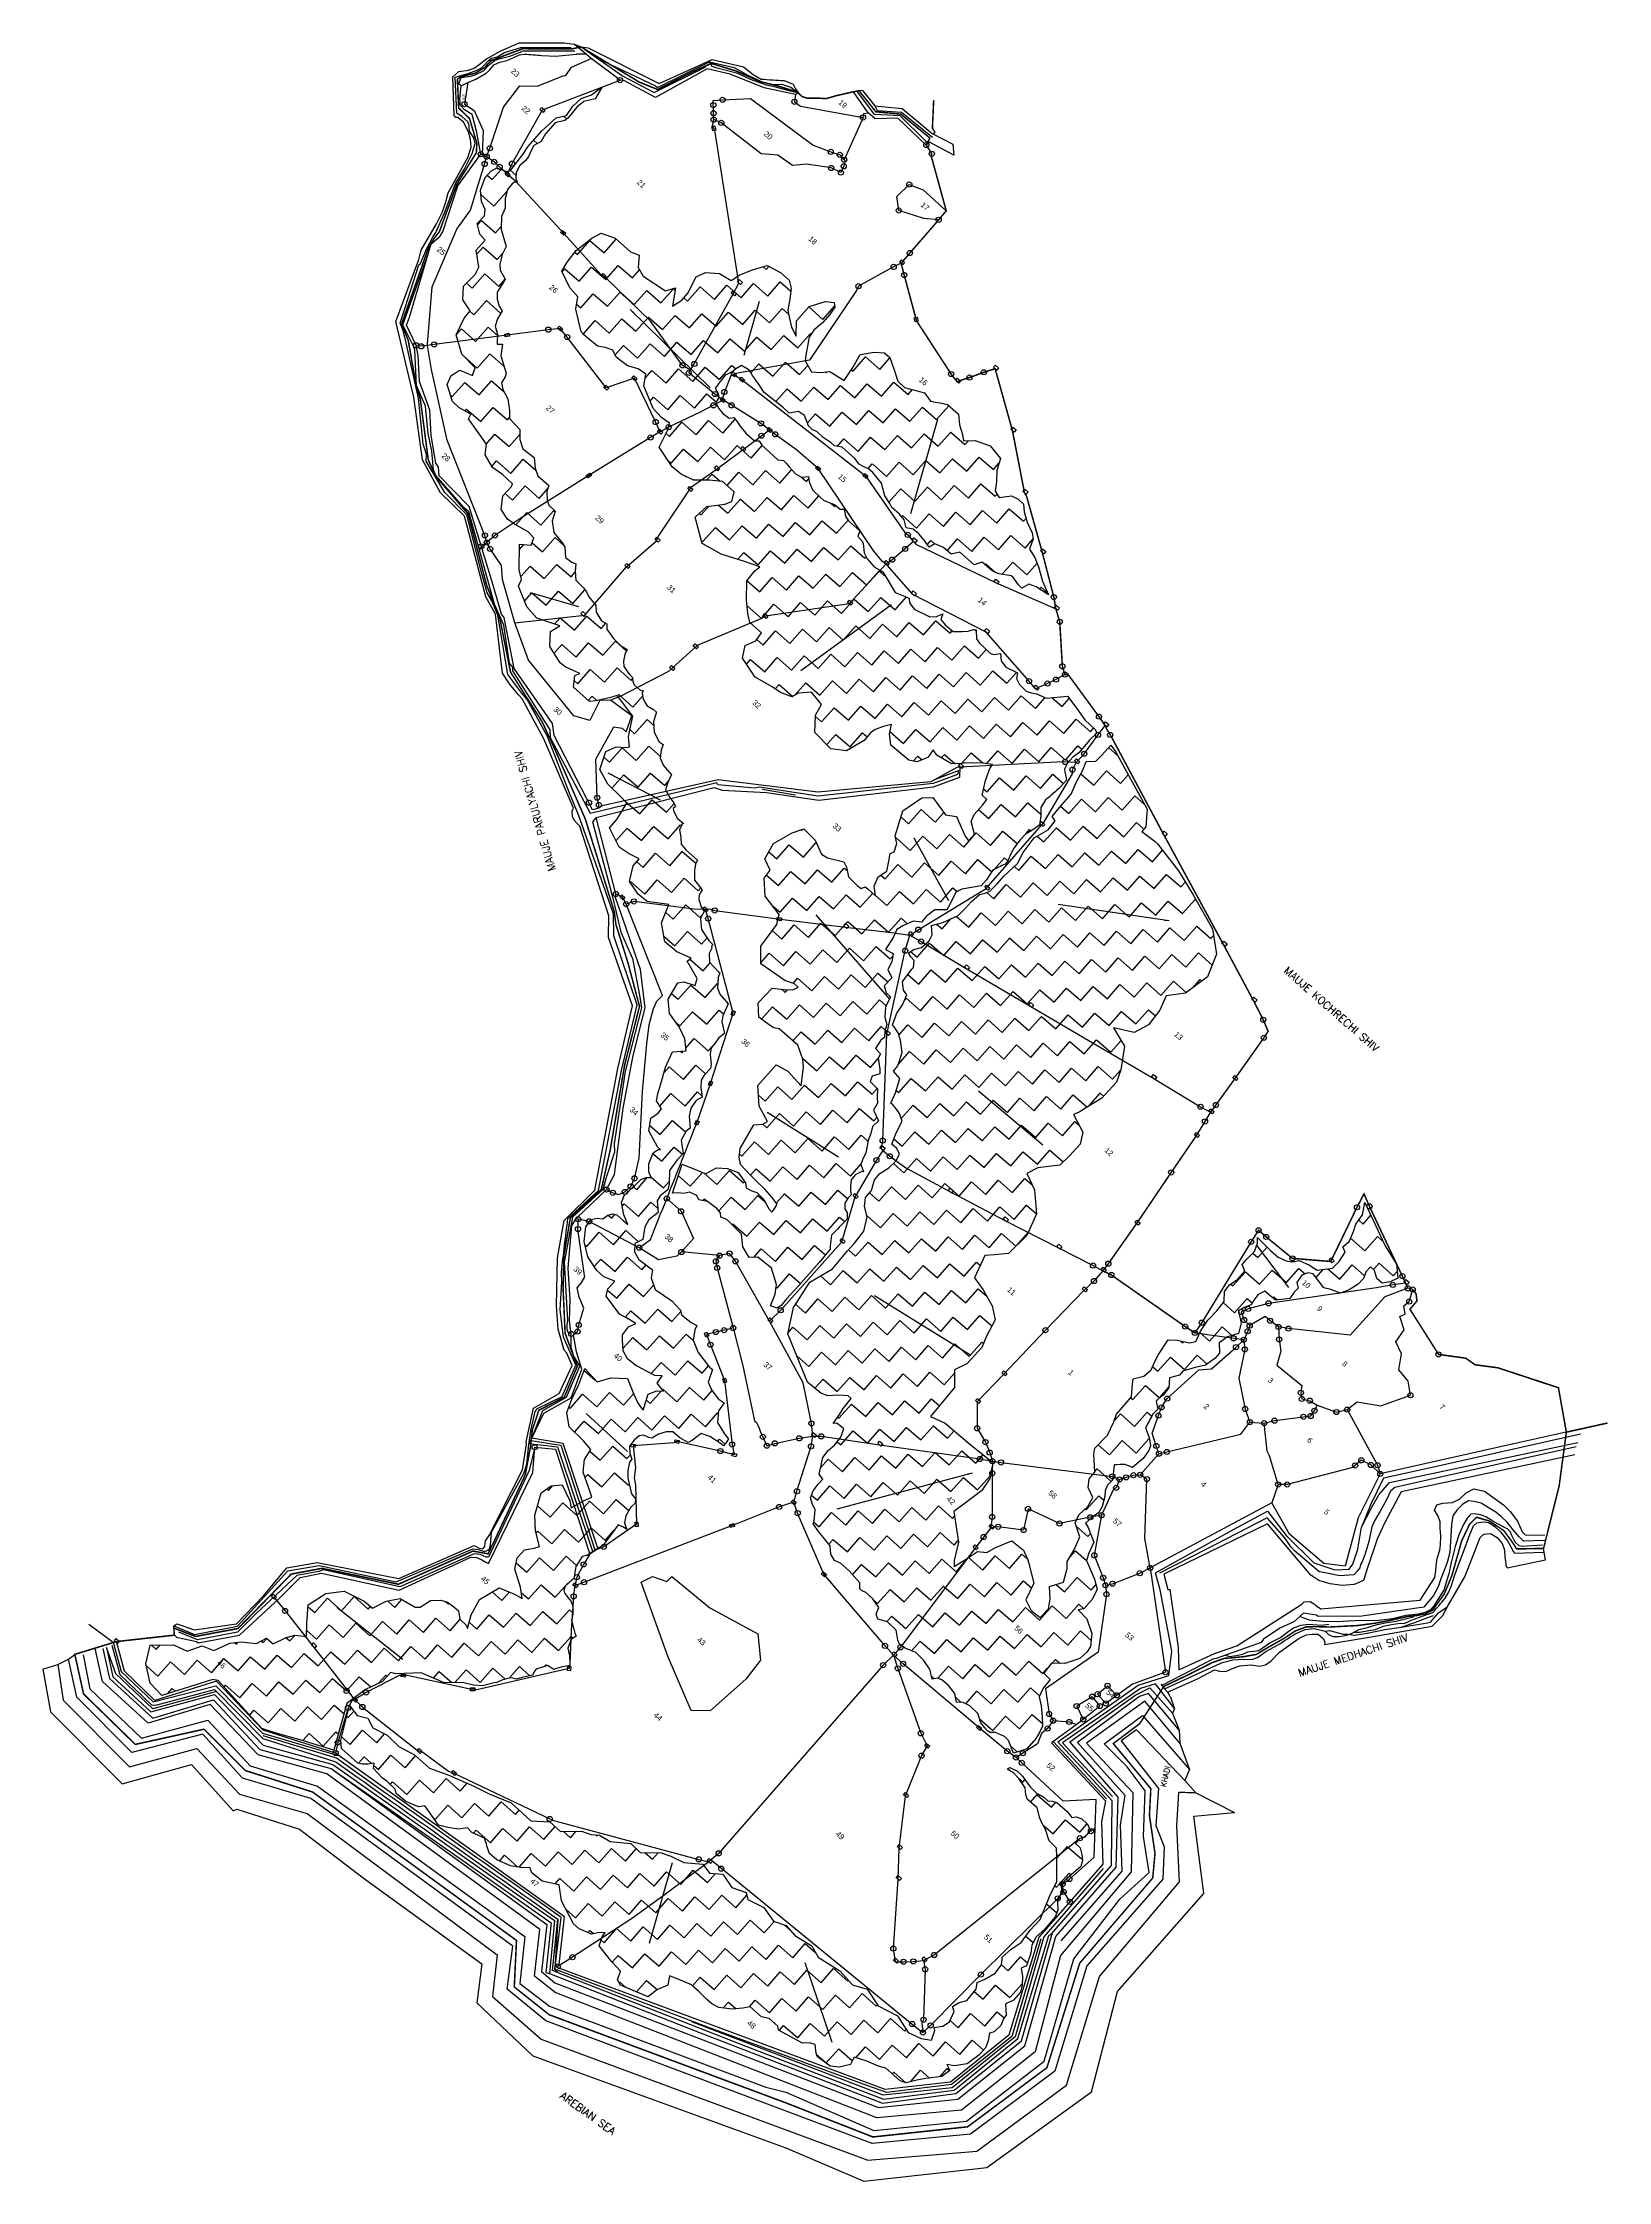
# Model space of a CAD drawing. Header units: metres. Extents: x 341361 to 343983, y 1761927 to 1765508.
import ezdxf

# ---------------------------------------------------------------- set-up
doc = ezdxf.new("R2010")
doc.units = ezdxf.units.M
doc.header["$MEASUREMENT"] = 0
doc.linetypes.add('DASHDOT', pattern=[1, 0.5, -0.25, 0, -0.25])
doc.linetypes.add('DIVIDE', pattern=[1.25, 0.5, -0.25, 0, -0.25, 0, -0.25])
for name, color, linetype in [('LINE_WATER', 4, 'Continuous'), ('OFF', 1, 'Continuous'), ('OTHERS', 1, 'Continuous'), ('POLY_HATCH', 12, 'Continuous'), ('POLY_PARCEL', 6, 'Continuous'), ('POLY_WATER', 4, 'Continuous'), ('SYM_ARROW', 1, 'Continuous'), ('SYM_STONE', 1, 'Continuous'), ('TEXT_MAPIN', 7, 'Continuous'), ('TEXT_MAPOUT', 7, 'Continuous'), ('TEXT_PARCEL', 7, 'Continuous'), ('V_BOUND_LINE', 7, 'Continuous'), ('V_BOUND_STREAM_LINE', 7, 'DASHDOT'), ('V_DIVIDE_LINE', 7, 'DIVIDE')]:
    doc.layers.add(name, color=color, linetype=linetype)
doc.styles.get("Standard").update_dxf_attribs({"font": 'simplex.shx'})
doc.styles.add('TEXT_MAP', font='KRDEV050.TTF')
doc.dimstyles.get("Standard").update_dxf_attribs({"dimtxt": 0.18, "dimasz": 0.18, "dimexe": 0.18, "dimexo": 0.0625, "dimgap": 0.09, "dimtad": 0, "dimtih": 1, "dimtoh": 1, "dimdec": 4, "dimzin": 0, "dimdsep": 46, "dimtxsty": 'Standard', "dimcen": 0.09, "dimadec": 0, "dimazin": 0, "dimtfac": 1, "dimtdec": 4, "dimtofl": 0, "dimtmove": 0, "dimatfit": 3, "dimfxl": 1, "dimtolj": 1, "dimtzin": 0, "dimarcsym": 0})
pattern_1 = [(318.6292, (340170.353, 1763696.16), (44.737, 2.83747), [31.6974, -31.6974]), (48.6292, (340194.14, 1763675.21), (-2.83747, 44.737), [31.6974, -31.6974])]

# ---------------------------------------------------------------- blocks, each defined once
blk = doc.blocks.new('STONE')
blk.add_circle((0, 0), 0.851)
blk = doc.blocks.new('STONESQUARE')
blk.add_lwpolyline([(-0.7, 0.48), (0.7, 0.48), (0.7, -0.48), (-0.7, -0.48)], close=True)

msp = doc.modelspace()

# ---------------------------------------------------------------- hatches: boundary and pattern name
at = {"layer": 'POLY_HATCH'}
h = msp.add_hatch(dxfattribs=at)
h.set_pattern_fill('ZIGZAG', color=256, scale=253.579255, angle=-41.3708, style=0)
h.set_pattern_definition(pattern_1)
h.paths.add_polyline_path([(342426.6, 1763860.6), (342436.1, 1763840.6), (342438.4, 1763820.3), (342415.5, 1763818.3), (342403.8, 1763792.9), (342398.4, 1763772.6), (342391.2, 1763748), (342388.9, 1763736.6), (342397.4, 1763723.3), (342391.8, 1763715.7), (342379.5, 1763707.3), (342376.2, 1763686), (342390.7, 1763659.7), (342395.6, 1763655.1), (342391.5, 1763654.8), (342383.1, 1763649.7), (342376.1, 1763630.8), (342376, 1763617.4), (342380.2, 1763607.9), (342371.4, 1763607.9), (342362.9, 1763604.8, -0.008182), (342335.3, 1763578.9), (342330, 1763566.3), (342333.9, 1763545.5), (342341, 1763529.5), (342333.1, 1763535.9), (342322.3, 1763545.5), (342316, 1763547.1), (342307.4, 1763545.1), (342299.1, 1763538.9), (342289.3, 1763539.8), (342279.6, 1763537.7), (342270.7, 1763525.3), (342267.6, 1763501), (342273.9, 1763475.2), (342288.7, 1763452.5), (342300.7, 1763442), (342319.1, 1763434.4), (342307.1, 1763421.9), (342304.8, 1763409.4), (342327.3, 1763379), (342338.4, 1763373.1), (342354.5, 1763363.5), (342342, 1763358.1), (342332.1, 1763344.7), (342332.2, 1763335), (342332.8, 1763318.1), (342340.3, 1763304.7), (342353.8, 1763293.7), (342370.8, 1763284.5), (342386.2, 1763276.8), (342398.1, 1763276), (342390.1, 1763263.7), (342400.5, 1763250.2), (342389.6, 1763251.1), (342375.1, 1763245.5), (342370.4, 1763231.4), (342366.6, 1763218.3), (342363.8, 1763221.7), (342357, 1763231.6), (342349.2, 1763249), (342340.1, 1763271.5), (342312.3, 1763272.9), (342289.6, 1763265.8), (342268.7, 1763288.1), (342258.6, 1763261.3), (342246.8, 1763237), (342238.5, 1763214.4), (342242.6, 1763190.5), (342266.7, 1763167.4), (342278.9, 1763152.5), (342268.1, 1763135.9), (342265.9, 1763114.7), (342275.3, 1763088.1), (342280.4, 1763073), (342266.4, 1763067), (342246.1, 1763055), (342243.8, 1763066.6), (342231.1, 1763093.8), (342212.2, 1763092.1), (342196, 1763080.3), (342185.1, 1763042.7), (342186.3, 1763016.6), (342193.1, 1762990.4), (342184, 1762987.7), (342167.8, 1762984.7), (342155.8, 1762971.1), (342151.9, 1762952.4), (342161, 1762922.2), (342163.8, 1762903.3), (342151, 1762910.7), (342125.2, 1762921.2), (342092.6, 1762901.7), (342078.3, 1762875.7), (342072.6, 1762852.7), (342070.2, 1762858.7), (342059.8, 1762868.8), (342058.3, 1762875.9), (342057.3, 1762882.5), (342049.7, 1762889.3), (342039, 1762896.8), (342027.5, 1762900.2), (342010.6, 1762899.6), (341993.3, 1762888.8), (341984.6, 1762888.8), (341959.5, 1762903.1), (341936.2, 1762898.5), (341913.4, 1762886.8), (341899.3, 1762898.7), (341865.9, 1762915.5), (341835.4, 1762911.6), (341805.3, 1762892.7), (341803.2, 1762861.8), (341803, 1762839.8), (341783.4, 1762841.6), (341768.8, 1762838.1), (341746.9, 1762827.5), (341735.8, 1762836.9), (341718.9, 1762827.6), (341693.6, 1762830.6), (341674.2, 1762828.4), (341647.8, 1762816), (341627.8, 1762824), (341602.7, 1762815.2), (341580, 1762825.6), (341541, 1762825.2), (341533.8, 1762793.9), (341541, 1762761.5), (341560.3, 1762740.7), (341645.8, 1762767.6), (341655.1, 1762766.1), (341728, 1762685.5), (341753.7, 1762677.4), (341792.4, 1762666.5), (341848.7, 1762649.1), (341870.4, 1762727.4), (341901.7, 1762750.9), (341930.1, 1762764.5), (341943.4, 1762779.3), (341952.2, 1762777.3), (341994.8, 1762778.5), (342032.2, 1762762.8), (342066.1, 1762761.9), (342082.3, 1762758.3), (342097.7, 1762757.2), (342116.9, 1762762.1), (342121.5, 1762762.4), (342130, 1762766.2), (342139.5, 1762769.1), (342145.9, 1762770.4), (342154.3, 1762768.2), (342163.8, 1762771.1), (342181.3, 1762775), (342182.6, 1762776.4), (342185.6, 1762784.5), (342206.6, 1762790.8), (342216.6, 1762784.5), (342229.4, 1762788.1), (342243.9, 1762790.9), (342244, 1762797.8), (342243.4, 1762807), (342240.2, 1762820.2), (342245.8, 1762834.4), (342254.2, 1762840), (342252, 1762845.4), (342250.7, 1762851.7), (342246.5, 1762866.7), (342249, 1762877.4), (342248.7, 1762887.6), (342248.4, 1762891.6), (342245.8, 1762898.1, -0.00876), (342235.5, 1762911.4), (342233.5, 1762917.4), (342235.8, 1762923.6), (342242.6, 1762930.2), (342250.5, 1762936.8), (342253.7, 1762957), (342264.3, 1762973.8), (342272, 1762975.3), (342299.8, 1762992.5), (342312.7, 1763010.6), (342324.9, 1763026.3), (342333.4, 1763022.7), (342339.1, 1763018.5), (342335.5, 1763029.4), (342337.6, 1763041.6), (342345.7, 1763056.1), (342353.2, 1763062.8), (342353.5, 1763070.3), (342346.8, 1763078.5), (342341, 1763104.6), (342340.6, 1763117.4), (342343.5, 1763131.6), (342347.7, 1763136.4), (342344.2, 1763146.5), (342343.8, 1763158.5), (342351.5, 1763168.1), (342359.7, 1763175.6), (342367.9, 1763176.9), (342376, 1763172.9), (342381.1, 1763171.6), (342392.2, 1763178.1), (342405.2, 1763182.2), (342416.3, 1763182.5), (342428.2, 1763172.1), (342441.9, 1763164.6), (342449.1, 1763168.4), (342463.5, 1763179.5), (342477.9, 1763174.6), (342495.2, 1763163.3), (342501.2, 1763158.7), (342505.1, 1763163.1), (342509.2, 1763170.3), (342503.3, 1763177.8), (342490.9, 1763198.1), (342492.9, 1763217.3), (342502, 1763231.1), (342492.1, 1763237.5), (342481.2, 1763252.5), (342475.4, 1763265.4), (342482.7, 1763286.9), (342477.5, 1763290.7), (342458.6, 1763315.2), (342450.2, 1763335.8), (342452.8, 1763352.9), (342456.5, 1763360.6), (342446.7, 1763365.3), (342430.9, 1763378.4), (342429.2, 1763386.1), (342414.6, 1763401.8), (342386.9, 1763420.7), (342379.9, 1763440.1), (342382.3, 1763453.5), (342359.3, 1763470.7), (342351.9, 1763483.5), (342352.6, 1763497.6), (342366.2, 1763504.2), (342369.4, 1763525.5), (342376.1, 1763537.5), (342391.4, 1763549.6), (342389.8, 1763568.9), (342395, 1763577.5), (342407.6, 1763587.4), (342410.1, 1763597.3), (342410.4, 1763619.6), (342423.3, 1763637.8), (342433.3, 1763648.3), (342430.3, 1763670.5), (342438.8, 1763685.5), (342445.1, 1763690.8), (342443.4, 1763711), (342446.6, 1763724.2), (342455.5, 1763736.9), (342465.2, 1763742.9), (342463.1, 1763758.7), (342463.8, 1763771.3), (342468.8, 1763779.4), (342479.3, 1763790.5), (342480.4, 1763797.6), (342478.6, 1763813.9), (342480.6, 1763825.3), (342486.4, 1763832.7), (342492.5, 1763841.2), (342503, 1763849.2), (342498.2, 1763868.8), (342499.9, 1763879), (342508.7, 1763899.1), (342494.9, 1763915), (342491.1, 1763925.6), (342492.3, 1763942.8), (342494.8, 1763950.5), (342477.8, 1763968.8), (342477.2, 1763983.2), (342481.3, 1763992), (342480.7, 1763995.5), (342483.3, 1763998.4), (342476.6, 1764005), (342464.3, 1764023.6), (342462.9, 1764034.4), (342462.4, 1764042.2), (342468.7, 1764053.5), (342463.9, 1764061.4), (342460, 1764073.6), (342460.2, 1764081.4), (342465.5, 1764089.9), (342452.4, 1764105.8), (342452.5, 1764123.4), (342454.8, 1764135.2), (342457.7, 1764139.3), (342438.7, 1764156), (342429.9, 1764166), (342429.5, 1764178), (342427.6, 1764190), (342432.7, 1764202.2), (342423.2, 1764209.9), (342416, 1764225.7), (342420.8, 1764229.2), (342417.7, 1764235.6), (342411.3, 1764244.2), (342403.8, 1764257.4), (342407, 1764267.7), (342411.1, 1764277.3), (342413.9, 1764282.1), (342400, 1764298.8), (342394.9, 1764310.6), (342396.8, 1764323.5), (342400.1, 1764333.1), (342393.2, 1764337.7), (342385.2, 1764353.6), (342383.6, 1764371.8), (342388.8, 1764387.2), (342383.9, 1764391.5), (342373.3, 1764397.9), (342369.4, 1764404.3), (342366.2, 1764411.5), (342365, 1764419.2), (342366.3, 1764423.2), (342361.1, 1764424.8), (342351.6, 1764433.1), (342349.3, 1764438.8), (342348.5, 1764445.4), (342343.5, 1764450.6), (342334.4, 1764463.6), (342333.8, 1764472.9), (342335.9, 1764483.6), (342340, 1764492.4), (342328.3, 1764499.1), (342316.6, 1764510.8), (342305.5, 1764526.5), (342305.7, 1764535.4), (342296.8, 1764540.3), (342288.1, 1764554.6), (342287.4, 1764566.2), (342283.6, 1764571), (342275.6, 1764580.3), (342271.9, 1764588.6), (342266.4, 1764595.7), (342253.5, 1764608.5), (342252.5, 1764623.2), (342253.7, 1764635.4), (342246.9, 1764638.4), (342236.3, 1764646.4), (342235.2, 1764663.4), (342231.6, 1764670.2), (342217.2, 1764688), (342214.4, 1764707.3), (342219.2, 1764723.6), (342208.5, 1764733.8), (342205.6, 1764742.2), (342205.4, 1764757), (342208.7, 1764766.9), (342190.1, 1764783.3), (342185.8, 1764795.9), (342183.8, 1764813.6), (342165, 1764828), (342160.1, 1764844.1), (342159.8, 1764860.4), (342142.6, 1764879.2), (342142.5, 1764893.2), (342139.8, 1764912), (342131.7, 1764927.8), (342129.5, 1764938.6), (342135.5, 1764948.7), (342137, 1764954.7), (342128.2, 1764983.7), (342130.8, 1765003.3), (342122.2, 1765003.6), (342122, 1765012.5), (342123.2, 1765018.1), (342118.7, 1765033.8), (342122.6, 1765045.7), (342130.3, 1765059.4), (342125.5, 1765067.3), (342122.2, 1765078.6), (342122.2, 1765090.3), (342129.6, 1765102.8), (342135.6, 1765112.2), (342127.2, 1765127.6), (342126.7, 1765136.9), (342130.3, 1765153.5), (342137.2, 1765167.2), (342128.9, 1765195.4), (342129.1, 1765217.2), (342135.6, 1765231.3), (342135.3, 1765247.6), (342139.4, 1765262.3), (342149.5, 1765274.7), (342156.2, 1765274.6), (342153.1, 1765280.3), (342153.9, 1765291.2), (342160.2, 1765302.6), (342168.3, 1765310.1), (342174.5, 1765317.1), (342178.5, 1765326.7), (342183.3, 1765336.2), (342195.7, 1765342.8), (342203.1, 1765355.4), (342219.4, 1765373.9), (342235.5, 1765378), (342240.4, 1765381.8), (342255.2, 1765400.3), (342267.4, 1765410), (342285.9, 1765414.1), (342298.1, 1765434.2), (342280, 1765421), (342262.9, 1765414.8), (342248.8, 1765402.1), (342238, 1765386.5), (342220.9, 1765382.4), (342197.1, 1765360.9), (342173.2, 1765333.7), (342164.8, 1765320.8), (342146.1, 1765296.4), (342139.7, 1765292.4), (342132.9, 1765294.5), (342121.3, 1765298.9), (342111.4, 1765293.2), (342101.8, 1765282.3), (342093.9, 1765261.3), (342095.7, 1765242.4), (342102.2, 1765228.9), (342100.8, 1765218.6), (342088.3, 1765205.5), (342093, 1765187.8), (342102.1, 1765177.4), (342086.7, 1765161), (342091.6, 1765132.6), (342085.2, 1765119.9), (342065.4, 1765100.7), (342064.3, 1765077.5), (342076.7, 1765059.3), (342066.7, 1765046.9), (342053.6, 1765018.9), (342062.8, 1764986.6), (342085.3, 1764963.9), (342081, 1764951.3), (342059.4, 1764959.7), (342045.1, 1764951.1), (342038.4, 1764935.8), (342047.4, 1764907.7), (342058.3, 1764897.1), (342078, 1764886.5), (342073.9, 1764878.5), (342104.3, 1764836.3), (342101.9, 1764818.2), (342114, 1764796.9), (342131.1, 1764785.3), (342148, 1764769.4), (342146.2, 1764765.2), (342131.4, 1764749.4), (342128.7, 1764726.6), (342139.5, 1764710.4), (342151.3, 1764701.9), (342174.2, 1764689.5), (342183.6, 1764679.3), (342179.2, 1764666.7), (342159.6, 1764668.5), (342158.8, 1764625.9), (342162.9, 1764609.7), (342157.5, 1764598.1), (342171.5, 1764563.6), (342188.6, 1764544.6), (342226.9, 1764531.7), (342211.1, 1764522.5), (342210.2, 1764497.3), (342227.8, 1764470.1), (342236, 1764463), (342260.3, 1764452.2), (342252.3, 1764448.6), (342249.9, 1764429.4), (342276.6, 1764405), (342287.3, 1764406.1), (342310.1, 1764411.2), (342323.2, 1764415.1), (342331, 1764405.3), (342341.2, 1764390.5), (342349, 1764380.8), (342343.1, 1764352.2), (342342, 1764345.4), (342343.6, 1764329.3), (342339.6, 1764328), (342321.5, 1764329.5), (342304.1, 1764321.7), (342293.7, 1764291.3), (342307.1, 1764267), (342328.4, 1764246.2), (342338.9, 1764235.1), (342322.2, 1764207.4), (342310.2, 1764193.8), (342326.1, 1764161.4), (342343.3, 1764150.2), (342359.7, 1764141.5), (342349.7, 1764130.1), (342343.7, 1764103.5), (342357.9, 1764082.3), (342373.5, 1764070), (342409.7, 1764065.1), (342397.3, 1764034.5), (342402.9, 1764002.6), (342423, 1763985.9), (342446.8, 1763975.5), (342440.4, 1763970.5), (342457.2, 1763941.3), (342453.8, 1763929.8), (342434.9, 1763935.8), (342424.8, 1763934.1), (342408.6, 1763906.9), (342410.6, 1763883)])
h = msp.add_hatch(dxfattribs=at)
h.set_pattern_fill('ZIGZAG', color=256, scale=253.579255, angle=-41.3708, style=0)
h.set_pattern_definition(pattern_1)
edge = h.paths.add_edge_path()
edge.add_line((342579.8, 1763393.5), (342587.4, 1763412.7))
edge.add_line((342587.4, 1763412.7), (342589.8, 1763429.2))
edge.add_line((342589.8, 1763429.2), (342581.2, 1763456.3))
edge.add_line((342581.2, 1763456.3), (342558.3, 1763474.6))
edge.add_line((342558.3, 1763474.6), (342544, 1763474.2))
edge.add_line((342544, 1763474.2), (342533.5, 1763491.8))
edge.add_line((342533.5, 1763491.8), (342531.1, 1763513.3))
edge.add_line((342531.1, 1763513.3), (342506.4, 1763537.9))
edge.add_line((342506.4, 1763537.9), (342496.8, 1763541.8))
edge.add_line((342496.8, 1763541.8), (342495.8, 1763549.1))
edge.add_line((342495.8, 1763549.1), (342489.9, 1763556.1))
edge.add_line((342489.9, 1763556.1), (342474.3, 1763568))
edge.add_line((342474.3, 1763568), (342459.9, 1763570.5))
edge.add_line((342459.9, 1763570.5), (342456.4, 1763578.2))
edge.add_line((342456.4, 1763578.2), (342444.2, 1763583.4))
edge.add_line((342444.2, 1763583.4), (342434, 1763581.2))
edge.add_line((342434, 1763581.2), (342425, 1763582.7))
edge.add_line((342425, 1763582.7), (342415.5, 1763581.8))
edge.add_line((342415.5, 1763581.8), (342432.1, 1763630.2))
edge.add_line((342432.1, 1763630.2), (342463.6, 1763617.4))
edge.add_line((342463.6, 1763617.4), (342471.1, 1763614.4))
edge.add_line((342471.1, 1763614.4), (342489.3, 1763624.4))
edge.add_line((342489.3, 1763624.4), (342507.6, 1763623.1))
edge.add_line((342507.6, 1763623.1), (342525.8, 1763616.4))
edge.add_line((342525.8, 1763616.4), (342537.8, 1763599.4))
edge.add_line((342537.8, 1763599.4), (342538.8, 1763591))
edge.add_line((342538.8, 1763591), (342547, 1763586.6))
edge.add_line((342547, 1763586.6), (342556.6, 1763582.8))
edge.add_line((342556.6, 1763582.8), (342568.7, 1763571.2))
edge.add_line((342568.7, 1763571.2), (342577.1, 1763555.4))
edge.add_line((342577.1, 1763555.4), (342581.9, 1763550.3))
edge.add_line((342581.9, 1763550.3), (342585.1, 1763554))
edge.add_line((342585.1, 1763554), (342590.9, 1763563.7))
edge.add_line((342590.9, 1763563.7), (342582.2, 1763575))
edge.add_line((342582.2, 1763575), (342570, 1763588.6))
edge.add_line((342570, 1763588.6), (342558.5, 1763599.7))
edge.add_line((342558.5, 1763599.7), (342545.3, 1763613.2))
edge.add_line((342545.3, 1763613.2), (342529.4, 1763629.9))
edge.add_line((342529.4, 1763629.9), (342527.1, 1763642.1))
edge.add_line((342527.1, 1763642.1), (342528.7, 1763656.5))
edge.add_line((342528.7, 1763656.5), (342551.7, 1763696.1))
edge.add_line((342551.7, 1763696.1), (342566.9, 1763697.6))
edge.add_line((342566.9, 1763697.6), (342574.5, 1763702))
edge.add_line((342574.5, 1763702), (342561, 1763727.8))
edge.add_line((342561, 1763727.8), (342558.8, 1763762.2))
edge.add_line((342558.8, 1763762.2), (342589.2, 1763796.7))
edge.add_line((342589.2, 1763796.7), (342608.6, 1763786.1))
edge.add_line((342608.6, 1763786.1), (342630.9, 1763761.8))
edge.add_line((342630.9, 1763761.8), (342634.8, 1763793.6))
edge.add_line((342634.8, 1763793.6), (342634, 1763806.4))
edge.add_line((342634, 1763806.4), (342625.6, 1763829.6))
edge.add_line((342625.6, 1763829.6), (342594.2, 1763857.2))
edge.add_line((342594.2, 1763857.2), (342585.2, 1763858.6))
edge.add_line((342585.2, 1763858.6), (342575.9, 1763865))
edge.add_line((342575.9, 1763865), (342560.1, 1763876.6))
edge.add_line((342560.1, 1763876.6), (342559, 1763900.7))
edge.add_line((342559, 1763900.7), (342582.6, 1763925.4))
edge.add_line((342582.6, 1763925.4), (342602.5, 1763922.7))
edge.add_line((342602.5, 1763922.7), (342616.9, 1763922.1))
edge.add_line((342616.9, 1763922.1), (342626, 1763927.1))
edge.add_line((342626, 1763927.1), (342620.2, 1763932.2))
edge.add_line((342620.2, 1763932.2), (342604, 1763938.1))
edge.add_line((342604, 1763938.1), (342563.7, 1763966.1))
edge.add_line((342563.7, 1763966.1), (342563.8, 1763995.7))
edge.add_line((342563.8, 1763995.7), (342590.6, 1764031.5))
edge.add_line((342590.6, 1764031.5), (342594.1, 1764048.4))
edge.add_line((342594.1, 1764048.4), (342570.9, 1764079))
edge.add_line((342570.9, 1764079), (342568.9, 1764109.5))
edge.add_line((342568.9, 1764109.5), (342579.4, 1764122.5))
edge.add_line((342579.4, 1764122.5), (342570.3, 1764141.7))
edge.add_line((342570.3, 1764141.7), (342584.5, 1764167.2))
edge.add_line((342584.5, 1764167.2), (342615.9, 1764185))
edge.add_line((342615.9, 1764185), (342635.7, 1764191.7))
edge.add_line((342635.7, 1764191.7), (342654.6, 1764172.8))
edge.add_line((342654.6, 1764172.8), (342662, 1764157))
edge.add_line((342662, 1764157), (342664.9, 1764149.8))
edge.add_line((342664.9, 1764149.8), (342675.2, 1764143.5))
edge.add_line((342675.2, 1764143.5), (342702.8, 1764136.9))
edge.add_line((342702.8, 1764136.9), (342706.8, 1764127.8))
edge.add_line((342706.8, 1764127.8), (342710.3, 1764111.7))
edge.add_line((342710.3, 1764111.7), (342725.6, 1764096.4))
edge.add_line((342725.6, 1764096.4), (342731.3, 1764092.3))
edge.add_line((342731.3, 1764092.3), (342738, 1764094.7))
edge.add_line((342738, 1764094.7), (342742.7, 1764091.5))
edge.add_line((342742.7, 1764091.5), (342755.8, 1764080))
edge.add_line((342755.8, 1764080), (342753.2, 1764096.1))
edge.add_line((342753.2, 1764096.1), (342760.2, 1764111.4))
edge.add_line((342760.2, 1764111.4), (342774.3, 1764121.1))
edge.add_line((342774.3, 1764121.1), (342777.7, 1764137.6))
edge.add_line((342777.7, 1764137.6), (342779.9, 1764150.6))
edge.add_line((342779.9, 1764150.6), (342787.1, 1764153.5))
edge.add_line((342787.1, 1764153.5), (342791.1, 1764167.6))
edge.add_line((342791.1, 1764167.6), (342788.3, 1764180.2))
edge.add_line((342788.3, 1764180.2), (342801.1, 1764222.2))
edge.add_line((342801.1, 1764222.2), (342833.3, 1764244))
edge.add_line((342833.3, 1764244), (342851.5, 1764244.6))
edge.add_line((342851.5, 1764244.6), (342872.7, 1764215.3))
edge.add_line((342872.7, 1764215.3), (342891.4, 1764212.8))
edge.add_line((342891.4, 1764212.8), (342905.2, 1764180.9))
edge.add_line((342905.2, 1764180.9), (342911.4, 1764172))
edge.add_line((342911.4, 1764172), (342921.2, 1764183.1))
edge.add_line((342921.2, 1764183.1), (342915.5, 1764204.4))
edge.add_line((342915.5, 1764204.4), (342920.9, 1764215.9))
edge.add_line((342920.9, 1764215.9), (342934.8, 1764231.6))
edge.add_line((342934.8, 1764231.6), (342942.2, 1764241.3))
edge.add_line((342942.2, 1764241.3), (342934.3, 1764248.3))
edge.add_line((342934.3, 1764248.3), (342939.6, 1764272.7))
edge.add_line((342939.6, 1764272.7), (342946.9, 1764293))
edge.add_line((342946.9, 1764293), (342951.5, 1764299.4))
edge.add_line((342951.5, 1764299.4), (342930.8, 1764302.5))
edge.add_line((342930.8, 1764302.5), (342918.5, 1764301.7))
edge.add_line((342918.5, 1764301.7), (342906.1, 1764302.2))
edge.add_line((342906.1, 1764302.2), (342899.4, 1764301.1))
edge.add_line((342899.4, 1764301.1), (342882.7, 1764300.7))
edge.add_line((342882.7, 1764300.7), (342858.3, 1764315.2))
edge.add_line((342858.3, 1764315.2), (342852.1, 1764324.1))
edge.add_line((342852.1, 1764324.1), (342843.1, 1764311.2))
edge.add_line((342843.1, 1764311.2), (342825, 1764303.9))
edge.add_line((342825, 1764303.9), (342811.2, 1764306.7))
edge.add_line((342811.2, 1764306.7), (342781.1, 1764332))
edge.add_line((342781.1, 1764332), (342779.3, 1764351.1))
edge.add_line((342779.3, 1764351.1), (342782.6, 1764366.8))
edge.add_line((342782.6, 1764366.8), (342769.2, 1764363.5))
edge.add_line((342769.2, 1764363.5), (342755.3, 1764358.3))
edge.add_line((342755.3, 1764358.3), (342747, 1764352.8))
edge.add_line((342747, 1764352.8), (342736.7, 1764339.8))
edge.add_line((342736.7, 1764339.8), (342707.2, 1764322.7))
edge.add_line((342707.2, 1764322.7), (342681, 1764326))
edge.add_line((342681, 1764326), (342653.9, 1764353.4))
edge.add_line((342653.9, 1764353.4), (342655.1, 1764382.5))
edge.add_line((342655.1, 1764382.5), (342665.1, 1764400.4))
edge.add_line((342665.1, 1764400.4), (342648.3, 1764421))
edge.add_line((342648.3, 1764421), (342626.8, 1764419.1))
edge.add_line((342626.8, 1764419.1), (342615.4, 1764412.8))
edge.add_line((342615.4, 1764412.8), (342596.4, 1764420.3))
edge.add_line((342596.4, 1764420.3), (342582.8, 1764429.9))
edge.add_line((342582.8, 1764429.9), (342553.9, 1764446))
edge.add_line((342553.9, 1764446), (342532.7, 1764477.5))
edge.add_line((342532.7, 1764477.5), (342537.6, 1764498.8))
edge.add_line((342537.6, 1764498.8), (342555, 1764506.7))
edge.add_line((342555, 1764506.7), (342564.6, 1764520.3))
edge.add_line((342564.6, 1764520.3), (342545, 1764537.6))
edge.add_line((342545, 1764537.6), (342541.6, 1764552.3))
edge.add_line((342541.6, 1764552.3), (342539.5, 1764575))
edge.add_line((342539.5, 1764575), (342539.9, 1764607.2))
edge.add_line((342539.9, 1764607.2), (342553.1, 1764623.5))
edge.add_line((342553.1, 1764623.5), (342561.9, 1764630.8))
edge.add_line((342561.9, 1764630.8), (342536.4, 1764639.7))
edge.add_line((342536.4, 1764639.7), (342497.3, 1764652.1))
edge.add_line((342497.3, 1764652.1), (342465.2, 1764669.9))
edge.add_line((342465.2, 1764669.9), (342453.8, 1764713.7))
edge.add_line((342453.8, 1764713.7), (342473, 1764731.6))
edge.add_line((342473, 1764731.6), (342503.1, 1764735.4))
edge.add_line((342503.1, 1764735.4), (342515.2, 1764739.8))
edge.add_line((342515.2, 1764739.8), (342519.1, 1764756.1))
edge.add_line((342519.1, 1764756.1), (342499.4, 1764773.5))
edge.add_line((342499.4, 1764773.5), (342477, 1764775.8))
edge.add_line((342477, 1764775.8), (342451.6, 1764776))
edge.add_line((342451.6, 1764776), (342430.6, 1764785.2))
edge.add_line((342430.6, 1764785.2), (342415, 1764797.9))
edge.add_line((342415, 1764797.9), (342393.1, 1764831.1))
edge.add_line((342393.1, 1764831.1), (342407.9, 1764859.9))
edge.add_line((342407.9, 1764859.9), (342410.9, 1764871.2))
edge.add_line((342410.9, 1764871.2), (342399.3, 1764879.1))
edge.add_line((342399.3, 1764879.1), (342397.3, 1764880.9))
edge.add_line((342397.3, 1764880.9), (342383.3, 1764895.8))
edge.add_line((342383.3, 1764895.8), (342367.8, 1764933.8))
edge.add_line((342367.8, 1764933.8), (342370.9, 1764953.2))
edge.add_line((342370.9, 1764953.2), (342358, 1764962.3))
edge.add_line((342358, 1764962.3), (342340.3, 1764967.3))
edge.add_line((342340.3, 1764967.3), (342321.5, 1764981.6))
edge.add_line((342321.5, 1764981.6), (342315.8, 1764993.6))
edge.add_line((342315.8, 1764993.6), (342303.1, 1764997.8))
edge.add_line((342303.1, 1764997.8), (342290, 1765000.1))
edge.add_line((342290, 1765000.1), (342267.1, 1765019))
edge.add_line((342267.1, 1765019), (342262.5, 1765024.3))
edge.add_line((342262.5, 1765024.3), (342253.9, 1765062.1))
edge.add_line((342253.9, 1765062.1), (342256.9, 1765082.7))
edge.add_line((342256.9, 1765082.7), (342243.5, 1765098))
edge.add_line((342243.5, 1765098), (342230.6, 1765125.6))
edge.add_line((342230.6, 1765125.6), (342239.5, 1765141))
edge.add_line((342239.5, 1765141), (342254.4, 1765160.5))
edge.add_line((342254.4, 1765160.5), (342280.3, 1765180.7))
edge.add_line((342280.3, 1765180.7), (342296.2, 1765189.3))
edge.add_line((342296.2, 1765189.3), (342319.9, 1765180.7))
edge.add_line((342319.9, 1765180.7), (342345.4, 1765158.2))
edge.add_line((342345.4, 1765158.2), (342360, 1765152.3))
edge.add_line((342360, 1765152.3), (342358.3, 1765131.8))
edge.add_line((342358.3, 1765131.8), (342366.6, 1765117.4))
edge.add_line((342366.6, 1765117.4), (342404.1, 1765092.6))
edge.add_line((342404.1, 1765092.6), (342420.4, 1765097.9))
edge.add_line((342420.4, 1765097.9), (342415.6, 1765067.3))
edge.add_line((342415.6, 1765067.3), (342431, 1765076.9))
edge.add_line((342431, 1765076.9), (342441.4, 1765088.7))
edge.add_line((342441.4, 1765088.7), (342455.5, 1765116.4))
edge.add_line((342455.5, 1765116.4), (342471.1, 1765123.6))
edge.add_line((342471.1, 1765123.6), (342494.1, 1765121.9))
edge.add_line((342494.1, 1765121.9), (342514.1, 1765110.2))
edge.add_line((342514.1, 1765110.2), (342528.3, 1765119.7))
edge.add_line((342528.3, 1765119.7), (342549.4, 1765127.9))
edge.add_line((342549.4, 1765127.9), (342574.3, 1765135))
edge.add_line((342574.3, 1765135), (342596.7, 1765123.4))
edge.add_line((342596.7, 1765123.4), (342611.1, 1765110.7))
edge.add_line((342611.1, 1765110.7), (342614.5, 1765097.3))
edge.add_line((342614.5, 1765097.3), (342612, 1765078.6))
edge.add_line((342612, 1765078.6), (342608.8, 1765060.5))
edge.add_line((342608.8, 1765060.5), (342611.6, 1765046.4))
edge.add_line((342611.6, 1765046.4), (342615, 1765031.8))
edge.add_line((342615, 1765031.8), (342622.7, 1765016.8))
edge.add_line((342622.7, 1765016.8), (342623.5, 1765042.8))
edge.add_line((342623.5, 1765042.8), (342644.3, 1765066.4))
edge.add_line((342644.3, 1765066.4), (342671.6, 1765074.9))
edge.add_line((342671.6, 1765074.9), (342686.5, 1765073.4))
edge.add_line((342686.5, 1765073.4), (342687.7, 1765065.4))
edge.add_line((342687.7, 1765065.4), (342678.6, 1765052.5))
edge.add_line((342678.6, 1765052.5), (342667.6, 1765040))
edge.add_line((342667.6, 1765040), (342652.4, 1765026.7))
edge.add_line((342652.4, 1765026.7), (342644.5, 1765015.1))
edge.add_line((342644.5, 1765015.1), (342642.6, 1765006.3))
edge.add_line((342642.6, 1765006.3), (342639, 1764985))
edge.add_line((342639, 1764985), (342637.7, 1764975.7))
edge.add_line((342637.7, 1764975.7), (342648.2, 1764957.2))
edge.add_line((342648.2, 1764957.2), (342663.7, 1764956.3))
edge.add_line((342663.7, 1764956.3), (342679.1, 1764957.9))
edge.add_line((342679.1, 1764957.9), (342702.9, 1764942.7))
edge.add_line((342702.9, 1764942.7), (342717.6, 1764964.6))
edge.add_line((342717.6, 1764964.6), (342729.8, 1764986.4))
edge.add_line((342729.8, 1764986.4), (342753.1, 1764990.3))
edge.add_line((342753.1, 1764990.3), (342770.5, 1764989))
edge.add_line((342770.5, 1764989), (342779.7, 1764980.9))
edge.add_line((342779.7, 1764980.9), (342786.4, 1764962.1))
edge.add_line((342786.4, 1764962.1), (342792.7, 1764941.5))
edge.add_line((342792.7, 1764941.5), (342803.9, 1764931))
edge.add_line((342803.9, 1764931), (342837.8, 1764922))
edge.add_line((342837.8, 1764922), (342847.4, 1764907.8))
edge.add_line((342847.4, 1764907.8), (342858.7, 1764906))
edge.add_line((342858.7, 1764906), (342863.7, 1764905.1))
edge.add_line((342863.7, 1764905.1), (342876.2, 1764902.2))
edge.add_line((342876.2, 1764902.2), (342894.6, 1764886))
edge.add_line((342894.6, 1764886), (342896.3, 1764868.2))
edge.add_line((342896.3, 1764868.2), (342901.1, 1764852.4))
edge.add_line((342901.1, 1764852.4), (342903, 1764841.4))
edge.add_line((342903, 1764841.4), (342922.7, 1764842.3))
edge.add_line((342922.7, 1764842.3), (342947.4, 1764833.3))
edge.add_line((342947.4, 1764833.3), (342964.8, 1764812.2))
edge.add_line((342964.8, 1764812.2), (342958.7, 1764792))
edge.add_line((342958.7, 1764792), (342958.1, 1764772.8))
edge.add_line((342958.1, 1764772.8), (342956, 1764757.2))
edge.add_line((342956, 1764757.2), (342962.9, 1764746.5))
edge.add_line((342962.9, 1764746.5), (342983.1, 1764749.6))
edge.add_line((342983.1, 1764749.6), (342994.6, 1764744.1))
edge.add_line((342994.6, 1764744.1), (343003.2, 1764735.4))
edge.add_line((343003.2, 1764735.4), (343004.6, 1764722.5))
edge.add_line((343004.6, 1764722.5), (343009.4, 1764705.5))
edge.add_line((343009.4, 1764705.5), (343018, 1764687.5))
edge.add_line((343018, 1764687.5), (343019.8, 1764677.7))
edge.add_line((343019.8, 1764677.7), (343013.6, 1764660))
edge.add_line((343013.6, 1764660), (343022.5, 1764646.3))
edge.add_line((343022.5, 1764646.3), (343028.4, 1764630.6))
edge.add_line((343028.4, 1764630.6), (343035.5, 1764606.9))
edge.add_line((343035.5, 1764606.9), (343045.4, 1764583.8))
edge.add_line((343045.4, 1764583.8), (343024.8, 1764597.3))
edge.add_line((343024.8, 1764597.3), (343012.1, 1764601.5))
edge.add_line((343012.1, 1764601.5), (343000.8, 1764595.2))
edge.add_line((343000.8, 1764595.2), (342994.9, 1764600.4))
edge.add_line((342994.9, 1764600.4), (342986.7, 1764612.2))
edge.add_line((342986.7, 1764612.2), (342982.8, 1764615.7))
edge.add_line((342982.8, 1764615.7), (342962.2, 1764618.7))
edge.add_line((342962.2, 1764618.7), (342950.7, 1764624.2))
edge.add_line((342950.7, 1764624.2), (342934.3, 1764638.6))
edge.add_line((342934.3, 1764638.6), (342921, 1764634.1))
edge.add_line((342921, 1764634.1), (342896.7, 1764655.4))
edge.add_line((342896.7, 1764655.4), (342882.1, 1764652))
edge.add_line((342882.1, 1764652), (342869.6, 1764663))
edge.add_line((342869.6, 1764663), (342855, 1764668.9))
edge.add_line((342855, 1764668.9), (342845.5, 1764663.4))
edge.add_line((342845.5, 1764663.4), (342837.3, 1764675.2))
edge.add_line((342837.3, 1764675.2), (342828, 1764685.8))
edge.add_line((342828, 1764685.8), (342818.8, 1764693.8))
edge.add_line((342818.8, 1764693.8), (342806.9, 1764696.2))
edge.add_line((342806.9, 1764696.2), (342803.6, 1764709.6))
edge.add_line((342803.6, 1764709.6), (342795.5, 1764719))
edge.add_line((342795.5, 1764719), (342783.1, 1764729.9))
edge.add_line((342783.1, 1764729.9), (342779.6, 1764736.5))
edge.add_line((342779.6, 1764736.5), (342771.3, 1764749.6))
edge.add_line((342771.3, 1764749.6), (342765.6, 1764770.9))
edge.add_line((342765.6, 1764770.9), (342750.9, 1764788.5))
edge.add_line((342750.9, 1764788.5), (342743.7, 1764794.9))
edge.add_line((342743.7, 1764794.9), (342736, 1764798.1))
edge.add_line((342736, 1764798.1), (342728.3, 1764802.6))
edge.add_line((342728.3, 1764802.6), (342721.2, 1764812.3))
edge.add_line((342721.2, 1764812.3), (342699.5, 1764831.3))
edge.add_line((342699.5, 1764831.3), (342687, 1764833))
edge.add_line((342687, 1764833), (342681.1, 1764838.2))
edge.add_line((342681.1, 1764838.2), (342668.2, 1764847.3))
edge.add_line((342668.2, 1764847.3), (342657.1, 1764857.1))
edge.add_line((342657.1, 1764857.1), (342650.1, 1764859.8))
edge.add_line((342650.1, 1764859.8), (342643.4, 1764866.8))
edge.add_line((342643.4, 1764866.8), (342636.8, 1764884.3))
edge.add_line((342636.8, 1764884.3), (342626.4, 1764891))
edge.add_line((342626.4, 1764891), (342611.1, 1764888.2))
edge.add_line((342611.1, 1764888.2), (342600.7, 1764897.5))
edge.add_line((342600.7, 1764897.5), (342569.3, 1764922.7))
edge.add_arc((344418.3, 1766214), 2255.3, 213.7622, 214.9302, ccw=False)
edge.add_line((342543.4, 1764960.7), (342531.2, 1764967.9))
edge.add_line((342531.2, 1764967.9), (342521.6, 1764962.4))
edge.add_line((342521.6, 1764962.4), (342517, 1764958.4))
edge.add_line((342517, 1764958.4), (342508, 1764953.5))
edge.add_line((342508, 1764953.5), (342503.8, 1764951.4))
edge.add_arc((343349, 1764281.6), 1078.3, 141.6052, 143.0452)
edge.add_line((342487.2, 1764929.9), (342492.1, 1764921))
edge.add_line((342492.1, 1764921), (342493.2, 1764914.2))
edge.add_line((342493.2, 1764914.2), (342488.2, 1764905.9))
edge.add_line((342488.2, 1764905.9), (342492.5, 1764896.2))
edge.add_line((342492.5, 1764896.2), (342499.9, 1764887.4))
edge.add_line((342499.9, 1764887.4), (342510.3, 1764879.4))
edge.add_line((342510.3, 1764879.4), (342518.2, 1764880.5))
edge.add_line((342518.2, 1764880.5), (342524.3, 1764872.9))
edge.add_line((342524.3, 1764872.9), (342529.8, 1764864.6))
edge.add_line((342529.8, 1764864.6), (342539.1, 1764854))
edge.add_line((342539.1, 1764854), (342552.9, 1764841.9))
edge.add_line((342552.9, 1764841.9), (342560.9, 1764841.8))
edge.add_line((342560.9, 1764841.8), (342565.1, 1764834.6))
edge.add_line((342565.1, 1764834.6), (342592, 1764809.7))
edge.add_line((342592, 1764809.7), (342601.4, 1764808.5))
edge.add_line((342601.4, 1764808.5), (342606, 1764804.4))
edge.add_line((342606, 1764804.4), (342611.4, 1764797.3))
edge.add_line((342611.4, 1764797.3), (342621.4, 1764786.2))
edge.add_line((342621.4, 1764786.2), (342631.6, 1764780.7))
edge.add_line((342631.6, 1764780.7), (342643.3, 1764782))
edge.add_line((342643.3, 1764782), (342644.5, 1764772.8))
edge.add_line((342644.5, 1764772.8), (342650.3, 1764759.6))
edge.add_line((342650.3, 1764759.6), (342663.5, 1764746.8))
edge.add_line((342663.5, 1764746.8), (342668.7, 1764742.2))
edge.add_line((342668.7, 1764742.2), (342676.4, 1764738.9))
edge.add_line((342676.4, 1764738.9), (342687.1, 1764735.3))
edge.add_line((342687.1, 1764735.3), (342696.3, 1764727.2))
edge.add_line((342696.3, 1764727.2), (342703.1, 1764727))
edge.add_line((342703.1, 1764727), (342705.1, 1764714.8))
edge.add_line((342705.1, 1764714.8), (342710.5, 1764707.7))
edge.add_line((342710.5, 1764707.7), (342729.6, 1764690.9))
edge.add_line((342729.6, 1764690.9), (342725.8, 1764681.4))
edge.add_line((342725.8, 1764681.4), (342733.1, 1764673.9))
edge.add_line((342733.1, 1764673.9), (342735.2, 1764669.7))
edge.add_line((342735.2, 1764669.7), (342736.8, 1764654.3))
edge.add_line((342736.8, 1764654.3), (342741.8, 1764644.1))
edge.add_line((342741.8, 1764644.1), (342753.2, 1764630.6))
edge.add_line((342753.2, 1764630.6), (342768, 1764622.2))
edge.add_line((342768, 1764622.2), (342776, 1764608.2))
edge.add_line((342776, 1764608.2), (342788.4, 1764587.9))
edge.add_line((342788.4, 1764587.9), (342808.1, 1764579.9))
edge.add_line((342808.1, 1764579.9), (342811.9, 1764577.6))
edge.add_line((342811.9, 1764577.6), (342812.4, 1764570.3))
edge.add_line((342812.4, 1764570.3), (342820.5, 1764559.6))
edge.add_line((342820.5, 1764559.6), (342846.7, 1764547))
edge.add_line((342846.7, 1764547), (342857.8, 1764547.7))
edge.add_line((342857.8, 1764547.7), (342868.6, 1764552.1))
edge.add_line((342868.6, 1764552.1), (342864.9, 1764542.6))
edge.add_line((342864.9, 1764542.6), (342872.3, 1764533.8))
edge.add_line((342872.3, 1764533.8), (342885.4, 1764522.3))
edge.add_line((342885.4, 1764522.3), (342900.8, 1764522.6))
edge.add_line((342900.8, 1764522.6), (342910.7, 1764523.2))
edge.add_line((342910.7, 1764523.2), (342919.8, 1764525.7))
edge.add_line((342919.8, 1764525.7), (342924.2, 1764525.3))
edge.add_line((342924.2, 1764525.3), (342924.5, 1764509.9))
edge.add_line((342924.5, 1764509.9), (342929.9, 1764502.8))
edge.add_line((342929.9, 1764502.8), (342948.4, 1764485.4))
edge.add_line((342948.4, 1764485.4), (342954, 1764483.9))
edge.add_line((342954, 1764483.9), (342965, 1764485.8))
edge.add_line((342965, 1764485.8), (342965.8, 1764473.5))
edge.add_line((342965.8, 1764473.5), (342973.9, 1764462.9))
edge.add_line((342973.9, 1764462.9), (342993.1, 1764453))
edge.add_line((342993.1, 1764453), (342991.9, 1764443.6))
edge.add_line((342991.9, 1764443.6), (342996.8, 1764433.4))
edge.add_line((342996.8, 1764433.4), (343008.1, 1764422.3))
edge.add_line((343008.1, 1764422.3), (343014.4, 1764420.3))
edge.add_line((343014.4, 1764420.3), (343025.1, 1764417.8))
edge.add_line((343025.1, 1764417.8), (343042.2, 1764410.9))
edge.add_line((343042.2, 1764410.9), (343077, 1764413.9))
edge.add_line((343077, 1764413.9), (343092.5, 1764393.2))
edge.add_line((343092.5, 1764393.2), (343106.1, 1764374.3))
edge.add_line((343106.1, 1764374.3), (343123.2, 1764358))
edge.add_line((343123.2, 1764358), (343126.1, 1764352))
edge.add_line((343126.1, 1764352), (343113.2, 1764340.1))
edge.add_line((343113.2, 1764340.1), (343105.8, 1764330.3))
edge.add_line((343105.8, 1764330.3), (343096, 1764319.2))
edge.add_line((343096, 1764319.2), (343086, 1764311.8))
edge.add_line((343086, 1764311.8), (343077.3, 1764301.9))
edge.add_line((343077.3, 1764301.9), (343071.8, 1764291.7))
edge.add_arc((342551.1, 1764178.5), 532.8, 10.254, 12.2634, ccw=False)
edge.add_line((343075.5, 1764273.4), (343065.6, 1764262.2))
edge.add_arc((342070.1, 1765377.1), 1494.7, 310.483, 311.7648, ccw=False)
edge.add_line((343040.5, 1764240.3), (343032.6, 1764227.4))
edge.add_line((343032.6, 1764227.4), (343032.4, 1764213.9))
edge.add_line((343032.4, 1764213.9), (343030.3, 1764198.3))
edge.add_line((343030.3, 1764198.3), (343017.3, 1764188.9))
edge.add_line((343017.3, 1764188.9), (343006.5, 1764183.2))
edge.add_line((343006.5, 1764183.2), (342997.9, 1764173.4))
edge.add_line((342997.9, 1764173.4), (342987, 1764159.7))
edge.add_line((342987, 1764159.7), (342981, 1764147.6))
edge.add_line((342981, 1764147.6), (342977.8, 1764138.8))
edge.add_line((342977.8, 1764138.8), (342972.7, 1764132.9))
edge.add_arc((343153.8, 1763748.3), 425, 115.219, 118.3866)
edge.add_line((342951.7, 1764122.3), (342941.6, 1764106.8))
edge.add_line((342941.6, 1764106.8), (342932.3, 1764096.4))
edge.add_line((342932.3, 1764096.4), (342899.9, 1764091.2))
edge.add_line((342899.9, 1764091.2), (342890.3, 1764085.7))
edge.add_line((342890.3, 1764085.7), (342880.4, 1764066.5))
edge.add_line((342880.4, 1764066.5), (342874.9, 1764056.3))
edge.add_line((342874.9, 1764056.3), (342855.1, 1764056.3))
edge.add_line((342855.1, 1764056.3), (342841, 1764045.5))
edge.add_line((342841, 1764045.5), (342832.5, 1764035.8))
edge.add_line((342832.5, 1764035.8), (342818.8, 1764037.5))
edge.add_line((342818.8, 1764037.5), (342801.3, 1764029.6))
edge.add_line((342801.3, 1764029.6), (342791.2, 1764023.4))
edge.add_line((342791.2, 1764023.4), (342785.3, 1764010))
edge.add_line((342785.3, 1764010), (342772.3, 1763990))
edge.add_line((342772.3, 1763990), (342785.1, 1763983.4))
edge.add_line((342785.1, 1763983.4), (342782.9, 1763969))
edge.add_line((342782.9, 1763969), (342776.3, 1763956.2))
edge.add_line((342776.3, 1763956.2), (342782.8, 1763942.4))
edge.add_line((342782.8, 1763942.4), (342770, 1763929.3))
edge.add_line((342770, 1763929.3), (342773.3, 1763917.1))
edge.add_line((342773.3, 1763917.1), (342780.5, 1763910.7))
edge.add_line((342780.5, 1763910.7), (342772.1, 1763893.1))
edge.add_line((342772.1, 1763893.1), (342771.3, 1763876.4))
edge.add_line((342771.3, 1763876.4), (342774.6, 1763864.2))
edge.add_line((342774.6, 1763864.2), (342771, 1763853.4))
edge.add_line((342771, 1763853.4), (342770.4, 1763842.3))
edge.add_line((342770.4, 1763842.3), (342764.5, 1763838.2))
edge.add_line((342764.5, 1763838.2), (342755.5, 1763824))
edge.add_line((342755.5, 1763824), (342764.1, 1763815.3))
edge.add_line((342764.1, 1763815.3), (342760.2, 1763808.2))
edge.add_line((342760.2, 1763808.2), (342762.7, 1763789.8))
edge.add_line((342762.7, 1763789.8), (342762.6, 1763781.8))
edge.add_line((342762.6, 1763781.8), (342749.8, 1763777.9))
edge.add_line((342749.8, 1763777.9), (342746.7, 1763769))
edge.add_line((342746.7, 1763769), (342759.2, 1763756.8))
edge.add_line((342759.2, 1763756.8), (342758.3, 1763742.6))
edge.add_line((342758.3, 1763742.6), (342758.9, 1763732.7))
edge.add_line((342758.9, 1763732.7), (342752.2, 1763721.1))
edge.add_line((342752.2, 1763721.1), (342760.8, 1763703.1))
edge.add_line((342760.8, 1763703.1), (342750.3, 1763693.8))
edge.add_line((342750.3, 1763693.8), (342747.9, 1763681.9))
edge.add_line((342747.9, 1763681.9), (342743.1, 1763669.9))
edge.add_line((342743.1, 1763669.9), (342739.2, 1763649.3))
edge.add_line((342739.2, 1763649.3), (342733.7, 1763637.9))
edge.add_line((342733.7, 1763637.9), (342731.2, 1763629.7))
edge.add_line((342731.2, 1763629.7), (342735.6, 1763617.6))
edge.add_line((342735.6, 1763617.6), (342732.5, 1763618))
edge.add_line((342732.5, 1763618), (342721.7, 1763612.4))
edge.add_line((342721.7, 1763612.4), (342714.8, 1763604.5))
edge.add_line((342714.8, 1763604.5), (342713.7, 1763593.9))
edge.add_line((342713.7, 1763593.9), (342713.5, 1763585.9))
edge.add_line((342713.5, 1763585.9), (342714.6, 1763579.1))
edge.add_line((342714.6, 1763579.1), (342710, 1763573.9))
edge.add_line((342710, 1763573.9), (342704.4, 1763564.9))
edge.add_line((342704.4, 1763564.9), (342704.4, 1763555.6))
edge.add_line((342704.4, 1763555.6), (342707.9, 1763549))
edge.add_line((342707.9, 1763549), (342707.9, 1763538.5))
edge.add_arc((341826.3, 1764364.9), 1208.4, 315.0724, 316.8532, ccw=False)
edge.add_line((342681.8, 1763511.5), (342679.9, 1763493.5))
edge.add_line((342679.9, 1763493.5), (342679.6, 1763487.9))
edge.add_line((342679.6, 1763487.9), (342661.2, 1763465.7))
edge.add_line((342661.2, 1763465.7), (342627.2, 1763427.1))
edge.add_line((342627.2, 1763427.1), (342606.4, 1763404.7))
edge.add_line((342606.4, 1763404.7), (342597.8, 1763393.7))
edge.add_line((342597.8, 1763393.7), (342590.7, 1763389.5))
edge.add_line((342590.7, 1763389.5), (342579.8, 1763393.5))
h = msp.add_hatch(dxfattribs=at)
h.set_pattern_fill('ZIGZAG', color=256, scale=253.579255, angle=-41.3708, style=0)
h.set_pattern_definition(pattern_1)
edge = h.paths.add_edge_path()
edge.add_line((342986.8, 1762644.1), (342978.2, 1762665.4))
edge.add_line((342978.2, 1762665.4), (342971.7, 1762671.9))
edge.add_line((342971.7, 1762671.9), (342956.3, 1762678.6))
edge.add_line((342956.3, 1762678.6), (342947.4, 1762678.9))
edge.add_line((342947.4, 1762678.9), (342943.1, 1762681.8))
edge.add_line((342943.1, 1762681.8), (342938.4, 1762686.8))
edge.add_line((342938.4, 1762686.8), (342931.8, 1762694.9))
edge.add_line((342931.8, 1762694.9), (342926.7, 1762710.7))
edge.add_line((342926.7, 1762710.7), (342913.8, 1762723.6))
edge.add_line((342913.8, 1762723.6), (342902.5, 1762729))
edge.add_line((342902.5, 1762729), (342891.1, 1762729.9))
edge.add_line((342891.1, 1762729.9), (342888.6, 1762744.3))
edge.add_line((342888.6, 1762744.3), (342877.6, 1762757.8))
edge.add_line((342877.6, 1762757.8), (342866.9, 1762767.2))
edge.add_line((342866.9, 1762767.2), (342859.4, 1762770))
edge.add_line((342859.4, 1762770), (342850.3, 1762768.2))
edge.add_line((342850.3, 1762768.2), (342846.6, 1762784.7))
edge.add_line((342846.6, 1762784.7), (342835.8, 1762799.9))
edge.add_line((342835.8, 1762799.9), (342822.9, 1762812.7))
edge.add_line((342822.9, 1762812.7), (342805, 1762819.9))
edge.add_line((342805, 1762819.9), (342795.5, 1762826.9))
edge.add_line((342795.5, 1762826.9), (342792.8, 1762833.5))
edge.add_line((342792.8, 1762833.5), (342790.2, 1762850))
edge.add_line((342790.2, 1762850), (342775.7, 1762864.2))
edge.add_line((342775.7, 1762864.2), (342759.6, 1762868.5))
edge.add_line((342759.6, 1762868.5), (342756.8, 1762876.7))
edge.add_line((342756.8, 1762876.7), (342761.3, 1762888.3))
edge.add_line((342761.3, 1762888.3), (342751.3, 1762902.8))
edge.add_line((342751.3, 1762902.8), (342739.3, 1762913.4))
edge.add_line((342739.3, 1762913.4), (342732.3, 1762916.7))
edge.add_line((342732.3, 1762916.7), (342729.1, 1762919.5))
edge.add_line((342729.1, 1762919.5), (342729.2, 1762929.4))
edge.add_line((342729.2, 1762929.4), (342711.3, 1762949.4))
edge.add_line((342711.3, 1762949.4), (342696.9, 1762962.1))
edge.add_line((342696.9, 1762962.1), (342686.7, 1762966.8))
edge.add_line((342686.7, 1762966.8), (342680.7, 1762977.7))
edge.add_line((342680.7, 1762977.7), (342679.9, 1762991.3))
edge.add_line((342679.9, 1762991.3), (342660.9, 1763015.1))
edge.add_line((342660.9, 1763015.1), (342651, 1763028.1))
edge.add_line((342651, 1763028.1), (342653, 1763033.5))
edge.add_line((342653, 1763033.5), (342654.8, 1763051.7))
edge.add_line((342654.8, 1763051.7), (342649.6, 1763062))
edge.add_line((342649.6, 1763062), (342646.7, 1763071.6))
edge.add_line((342646.7, 1763071.6), (342651.3, 1763083.3))
edge.add_line((342651.3, 1763083.3), (342659.6, 1763094.4))
edge.add_line((342659.6, 1763094.4), (342667.4, 1763103.2))
edge.add_line((342667.4, 1763103.2), (342661.4, 1763111.6))
edge.add_line((342661.4, 1763111.6), (342667.2, 1763139.2))
edge.add_line((342667.2, 1763139.2), (342676.3, 1763151.1))
edge.add_line((342676.3, 1763151.1), (342687, 1763160.1))
edge.add_line((342687, 1763160.1), (342697.5, 1763173.6))
edge.add_line((342697.5, 1763173.6), (342702.7, 1763187.5))
edge.add_line((342702.7, 1763187.5), (342690.8, 1763196.6))
edge.add_line((342690.8, 1763196.6), (342684.7, 1763196.2))
edge.add_line((342684.7, 1763196.2), (342695.1, 1763211.2))
edge.add_line((342695.1, 1763211.2), (342701.3, 1763221.5))
edge.add_line((342701.3, 1763221.5), (342714.6, 1763238.2))
edge.add_line((342714.6, 1763238.2), (342709.7, 1763242.4))
edge.add_line((342709.7, 1763242.4), (342693.8, 1763243.7))
edge.add_line((342693.8, 1763243.7), (342675.7, 1763242.5))
edge.add_line((342675.7, 1763242.5), (342664.1, 1763247.1))
edge.add_line((342664.1, 1763247.1), (342641.7, 1763265.4))
edge.add_line((342641.7, 1763265.4), (342608.9, 1763346.1))
edge.add_line((342608.9, 1763346.1), (342618.2, 1763390.5))
edge.add_line((342618.2, 1763390.5), (342645.7, 1763433.1))
edge.add_line((342645.7, 1763433.1), (342683.6, 1763455.1))
edge.add_line((342683.6, 1763455.1), (342708.9, 1763485.4))
edge.add_line((342708.9, 1763485.4), (342720.2, 1763498.2))
edge.add_line((342720.2, 1763498.2), (342735.8, 1763518))
edge.add_line((342735.8, 1763518), (342741.8, 1763542.5))
edge.add_line((342741.8, 1763542.5), (342736.9, 1763559.6))
edge.add_line((342736.9, 1763559.6), (342738.9, 1763574.9))
edge.add_line((342738.9, 1763574.9), (342748.8, 1763586.1))
edge.add_line((342748.8, 1763586.1), (342753.7, 1763604.5))
edge.add_line((342753.7, 1763604.5), (342762.8, 1763614.9))
edge.add_line((342762.8, 1763614.9), (342778.1, 1763624.2))
edge.add_line((342778.1, 1763624.2), (342789.5, 1763635.5))
edge.add_line((342789.5, 1763635.5), (342795.5, 1763647.2))
edge.add_line((342795.5, 1763647.2), (342791.2, 1763656.8))
edge.add_line((342791.2, 1763656.8), (342783.1, 1763663.9))
edge.add_line((342783.1, 1763663.9), (342790.2, 1763683.2))
edge.add_line((342790.2, 1763683.2), (342800.3, 1763702.7))
edge.add_line((342800.3, 1763702.7), (342795.7, 1763715.3))
edge.add_line((342795.7, 1763715.3), (342790.7, 1763722.6))
edge.add_line((342790.7, 1763722.6), (342785, 1763729))
edge.add_line((342785, 1763729), (342781, 1763732.5))
edge.add_line((342781, 1763732.5), (342789.3, 1763750))
edge.add_line((342789.3, 1763750), (342796.1, 1763773.9))
edge.add_line((342796.1, 1763773.9), (342785.5, 1763786.1))
edge.add_line((342785.5, 1763786.1), (342793.2, 1763794.9))
edge.add_line((342793.2, 1763794.9), (342800.1, 1763817.2))
edge.add_line((342800.1, 1763817.2), (342797.3, 1763838.2))
edge.add_line((342797.3, 1763838.2), (342793.5, 1763850.1))
edge.add_arc((342464.5, 1763640.5), 390.1, 32.4981, 34.9334)
edge.add_line((342784.3, 1763863.9), (342791.3, 1763883.2))
edge.add_line((342791.3, 1763883.2), (342801, 1763897.4))
edge.add_line((342801, 1763897.4), (342808.3, 1763913.8))
edge.add_line((342808.3, 1763913.8), (342802.5, 1763921.7))
edge.add_line((342802.5, 1763921.7), (342800.8, 1763936))
edge.add_arc((343383.9, 1763510.9), 721.6, 141.5311, 143.9087, ccw=False)
edge.add_line((342819, 1763959.8), (342820.5, 1763971.3))
edge.add_line((342820.5, 1763971.3), (342814.8, 1763977.7))
edge.add_line((342814.8, 1763977.7), (342810.6, 1763984.3))
edge.add_line((342810.6, 1763984.3), (342820, 1763990.1))
edge.add_line((342820, 1763990.1), (342832.7, 1763993.2))
edge.add_line((342832.7, 1763993.2), (342845.6, 1764004.6))
edge.add_line((342845.6, 1764004.6), (342850.2, 1764014.7))
edge.add_line((342850.2, 1764014.7), (342849.6, 1764030.2))
edge.add_line((342849.6, 1764030.2), (342868.2, 1764035.2))
edge.add_line((342868.2, 1764035.2), (342893.9, 1764046.6))
edge.add_line((342893.9, 1764046.6), (342906, 1764058.7))
edge.add_line((342906, 1764058.7), (342915.9, 1764069.9))
edge.add_line((342915.9, 1764069.9), (342929.5, 1764082.1))
edge.add_line((342929.5, 1764082.1), (342937.7, 1764083.4))
edge.add_line((342937.7, 1764083.4), (342946.5, 1764087))
edge.add_line((342946.5, 1764087), (342959.3, 1764099.9))
edge.add_line((342959.3, 1764099.9), (342970.6, 1764112.7))
edge.add_line((342970.6, 1764112.7), (342993.5, 1764133.8))
edge.add_line((342993.5, 1764133.8), (343002.8, 1764152.5))
edge.add_line((343002.8, 1764152.5), (343021.4, 1764176.8))
edge.add_line((343021.4, 1764176.8), (343044.7, 1764190.4))
edge.add_line((343044.7, 1764190.4), (343056.6, 1764205.5))
edge.add_line((343056.6, 1764205.5), (343051.6, 1764212.7))
edge.add_line((343051.6, 1764212.7), (343063.5, 1764227.8))
edge.add_line((343063.5, 1764227.8), (343083.2, 1764250.2))
edge.add_line((343083.2, 1764250.2), (343091.8, 1764269.7))
edge.add_line((343091.8, 1764269.7), (343102.6, 1764290))
edge.add_line((343102.6, 1764290), (343107.1, 1764301.7))
edge.add_line((343107.1, 1764301.7), (343108.4, 1764304.8))
edge.add_line((343108.4, 1764304.8), (343124.3, 1764305))
edge.add_line((343124.3, 1764305), (343134.3, 1764314.7))
edge.add_line((343134.3, 1764314.7), (343149.8, 1764332.3))
edge.add_line((343149.8, 1764332.3), (343157.3, 1764321.4))
edge.add_line((343157.3, 1764321.4), (343210.4, 1764225))
edge.add_line((343210.4, 1764225), (343208.5, 1764195.3))
edge.add_line((343208.5, 1764195.3), (343201.4, 1764187.3))
edge.add_line((343201.4, 1764187.3), (343223.7, 1764170.6))
edge.add_line((343223.7, 1764170.6), (343227.7, 1764167.1))
edge.add_line((343227.7, 1764167.1), (343263.2, 1764121.7))
edge.add_line((343263.2, 1764121.7), (343287.7, 1764081.6))
edge.add_line((343287.7, 1764081.6), (343320.1, 1764024.7))
edge.add_line((343320.1, 1764024.7), (343326.6, 1763982))
edge.add_line((343326.6, 1763982), (343311.6, 1763944))
edge.add_line((343311.6, 1763944), (343274.8, 1763916.7))
edge.add_line((343274.8, 1763916.7), (343242.5, 1763912.4))
edge.add_line((343242.5, 1763912.4), (343231.6, 1763888.6))
edge.add_line((343231.6, 1763888.6), (343212.8, 1763863.9))
edge.add_line((343212.8, 1763863.9), (343188.7, 1763851.1))
edge.add_line((343188.7, 1763851.1), (343154.1, 1763858.7))
edge.add_line((343154.1, 1763858.7), (343172.7, 1763828.2))
edge.add_line((343172.7, 1763828.2), (343166.2, 1763788.4))
edge.add_line((343166.2, 1763788.4), (343159.2, 1763767.6))
edge.add_line((343159.2, 1763767.6), (343134.4, 1763741.1))
edge.add_line((343134.4, 1763741.1), (343111.9, 1763726.8))
edge.add_line((343111.9, 1763726.8), (343096.6, 1763717.5))
edge.add_line((343096.6, 1763717.5), (343087.4, 1763713.4))
edge.add_line((343087.4, 1763713.4), (343102.9, 1763684.1))
edge.add_line((343102.9, 1763684.1), (343098.2, 1763664.1))
edge.add_line((343098.2, 1763664.1), (343081.2, 1763644.9))
edge.add_line((343081.2, 1763644.9), (343064.1, 1763628.7))
edge.add_line((343064.1, 1763628.7), (343027.4, 1763624.2))
edge.add_line((343027.4, 1763624.2), (343009.1, 1763614.7))
edge.add_line((343009.1, 1763614.7), (343022.1, 1763587.4))
edge.add_line((343022.1, 1763587.4), (343025.4, 1763547.5))
edge.add_line((343025.4, 1763547.5), (343008.8, 1763510.9))
edge.add_line((343008.8, 1763510.9), (342978.2, 1763481))
edge.add_line((342978.2, 1763481), (342954.9, 1763478.8))
edge.add_line((342954.9, 1763478.8), (342938.4, 1763477.7))
edge.add_line((342938.4, 1763477.7), (342921.1, 1763440.4))
edge.add_line((342921.1, 1763440.4), (342935.9, 1763419.8))
edge.add_line((342935.9, 1763419.8), (342951.2, 1763393.5))
edge.add_line((342951.2, 1763393.5), (342955.8, 1763369.6))
edge.add_line((342955.8, 1763369.6), (342941.6, 1763342.2))
edge.add_line((342941.6, 1763342.2), (342933.7, 1763323.6))
edge.add_line((342933.7, 1763323.6), (342908.3, 1763296.3))
edge.add_line((342908.3, 1763296.3), (342887.8, 1763285.9))
edge.add_line((342887.8, 1763285.9), (342887.9, 1763256.7))
edge.add_line((342887.9, 1763256.7), (342847.9, 1763208.1))
edge.add_line((342847.9, 1763208.1), (342872.1, 1763196.7))
edge.add_line((342872.1, 1763196.7), (342913.7, 1763161.5))
edge.add_line((342913.7, 1763161.5), (342951.9, 1763130.7))
edge.add_line((342951.9, 1763130.7), (342946.8, 1763103.9))
edge.add_line((342946.8, 1763103.9), (342933.7, 1763084.2))
edge.add_line((342933.7, 1763084.2), (342903.4, 1763061.1))
edge.add_line((342903.4, 1763061.1), (342886.8, 1763048.7))
edge.add_line((342886.8, 1763048.7), (342894.6, 1762997.5))
edge.add_line((342894.6, 1762997.5), (342887.5, 1762966.8))
edge.add_line((342887.5, 1762966.8), (342887.4, 1762956.9))
edge.add_line((342887.4, 1762956.9), (342906.3, 1762968.7))
edge.add_line((342906.3, 1762968.7), (342926.6, 1762982.1))
edge.add_line((342926.6, 1762982.1), (342941.9, 1762980))
edge.add_line((342941.9, 1762980), (342956.5, 1762988.5))
edge.add_line((342956.5, 1762988.5), (342983.7, 1763000))
edge.add_line((342983.7, 1763000), (343003.6, 1762983.9))
edge.add_line((343003.6, 1762983.9), (343010.7, 1762967.7))
edge.add_line((343010.7, 1762967.7), (343012.6, 1762961.8))
edge.add_line((343012.6, 1762961.8), (343020.8, 1762929))
edge.add_line((343020.8, 1762929), (343007.4, 1762900.9))
edge.add_line((343007.4, 1762900.9), (343016.1, 1762883.3))
edge.add_line((343016.1, 1762883.3), (343031.3, 1762871.4))
edge.add_line((343031.3, 1762871.4), (343045.5, 1762885.9))
edge.add_line((343045.5, 1762885.9), (343048.2, 1762902))
edge.add_line((343048.2, 1762902), (343046.9, 1762923.1))
edge.add_line((343046.9, 1762923.1), (343070.6, 1762930.6))
edge.add_line((343070.6, 1762930.6), (343076.7, 1762953.7))
edge.add_line((343076.7, 1762953.7), (343076.7, 1762965))
edge.add_line((343076.7, 1762965), (343088.3, 1762984.7))
edge.add_line((343088.3, 1762984.7), (343097.5, 1763006.4))
edge.add_line((343097.5, 1763006.4), (343089.9, 1763030.1))
edge.add_line((343089.9, 1763030.1), (343095.9, 1763043.4))
edge.add_line((343095.9, 1763043.4), (343110.9, 1763057.2))
edge.add_line((343110.9, 1763057.2), (343119.7, 1763072.1))
edge.add_line((343119.7, 1763072.1), (343111.9, 1763089))
edge.add_line((343111.9, 1763089), (343113.2, 1763103.4))
edge.add_line((343113.2, 1763103.4), (343123.1, 1763114.6))
edge.add_line((343123.1, 1763114.6), (343121.1, 1763144.8))
edge.add_line((343121.1, 1763144.8), (343122.8, 1763154.7))
edge.add_line((343122.8, 1763154.7), (343143.8, 1763176.9))
edge.add_line((343143.8, 1763176.9), (343154.5, 1763198.8))
edge.add_line((343154.5, 1763198.8), (343158.9, 1763211.9))
edge.add_line((343158.9, 1763211.9), (343184.3, 1763240.7))
edge.add_line((343184.3, 1763240.7), (343186, 1763262))
edge.add_line((343186, 1763262), (343186.9, 1763271.1))
edge.add_line((343186.9, 1763271.1), (343204.8, 1763275.3))
edge.add_line((343204.8, 1763275.3), (343217, 1763285.9))
edge.add_line((343217, 1763285.9), (343224.2, 1763302.2))
edge.add_line((343224.2, 1763302.2), (343229.7, 1763311.6))
edge.add_line((343229.7, 1763311.6), (343245.5, 1763336.1))
edge.add_line((343245.5, 1763336.1), (343260.7, 1763335.5))
edge.add_line((343260.7, 1763335.5), (343281.3, 1763331.5))
edge.add_line((343281.3, 1763331.5), (343291.8, 1763333.7))
edge.add_line((343291.8, 1763333.7), (343299.6, 1763350.6))
edge.add_line((343299.6, 1763350.6), (343312, 1763369.5))
edge.add_line((343312, 1763369.5), (343326.9, 1763384.8))
edge.add_line((343326.9, 1763384.8), (343339.5, 1763400.7))
edge.add_line((343339.5, 1763400.7), (343339.9, 1763417.4))
edge.add_line((343339.9, 1763417.4), (343347.6, 1763427.7))
edge.add_line((343347.6, 1763427.7), (343362.1, 1763437.7))
edge.add_line((343362.1, 1763437.7), (343374, 1763451.3))
edge.add_line((343374, 1763451.3), (343369.5, 1763462.4))
edge.add_line((343369.5, 1763462.4), (343377.3, 1763471.2))
edge.add_line((343377.3, 1763471.2), (343390.1, 1763484.1))
edge.add_line((343390.1, 1763484.1), (343395.2, 1763498))
edge.add_line((343395.2, 1763498), (343395.4, 1763507.8))
edge.add_line((343395.4, 1763507.8), (343417.2, 1763485.8))
edge.add_line((343417.2, 1763485.8), (343430, 1763474.5))
edge.add_line((343430, 1763474.5), (343443.3, 1763468.5))
edge.add_line((343443.3, 1763468.5), (343453.2, 1763466.9))
edge.add_line((343453.2, 1763466.9), (343465.2, 1763469.1))
edge.add_line((343465.2, 1763469.1), (343482.3, 1763461.1))
edge.add_line((343482.3, 1763461.1), (343495.3, 1763453.1))
edge.add_line((343495.3, 1763453.1), (343520.8, 1763456.2))
edge.add_line((343520.8, 1763456.2), (343532.2, 1763467.5))
edge.add_line((343532.2, 1763467.5), (343541.8, 1763483.3))
edge.add_line((343541.8, 1763483.3), (343538.2, 1763492.1))
edge.add_line((343538.2, 1763492.1), (343548.9, 1763501.1))
edge.add_line((343548.9, 1763501.1), (343556.2, 1763517.5))
edge.add_line((343556.2, 1763517.5), (343560, 1763529.8))
edge.add_line((343560, 1763529.8), (343571, 1763545.6))
edge.add_line((343571, 1763545.6), (343575, 1763566.3))
edge.add_line((343575, 1763566.3), (343609.2, 1763493.6))
edge.add_line((343609.2, 1763493.6), (343627.8, 1763463))
edge.add_line((343627.8, 1763463), (343630, 1763439.7))
edge.add_line((343630, 1763439.7), (343617.5, 1763433.6))
edge.add_line((343617.5, 1763433.6), (343604.1, 1763431.2))
edge.add_line((343604.1, 1763431.2), (343595.3, 1763439))
edge.add_line((343595.3, 1763439), (343591.4, 1763452.4))
edge.add_line((343591.4, 1763452.4), (343584.2, 1763458.7))
edge.add_line((343584.2, 1763458.7), (343577.1, 1763450.7))
edge.add_line((343577.1, 1763450.7), (343572.6, 1763439.1))
edge.add_line((343572.6, 1763439.1), (343564.1, 1763429.5))
edge.add_line((343564.1, 1763429.5), (343548.8, 1763420.2))
edge.add_line((343548.8, 1763420.2), (343534.1, 1763414.7))
edge.add_line((343534.1, 1763414.7), (343517.8, 1763420.5))
edge.add_line((343517.8, 1763420.5), (343506.3, 1763423.6))
edge.add_line((343506.3, 1763423.6), (343488.2, 1763446.6))
edge.add_line((343488.2, 1763446.6), (343479.7, 1763448.4))
edge.add_line((343479.7, 1763448.4), (343469.4, 1763444.7))
edge.add_line((343469.4, 1763444.7), (343461.1, 1763432.1))
edge.add_line((343461.1, 1763432.1), (343463.2, 1763423.1))
edge.add_line((343463.2, 1763423.1), (343456.8, 1763415.9))
edge.add_line((343456.8, 1763415.9), (343449.2, 1763405.6))
edge.add_line((343449.2, 1763405.6), (343425.2, 1763403))
edge.add_line((343425.2, 1763403), (343415.7, 1763410.4))
edge.add_line((343415.7, 1763410.4), (343407.3, 1763417.8))
edge.add_line((343407.3, 1763417.8), (343396.5, 1763412.4))
edge.add_line((343396.5, 1763412.4), (343389.2, 1763402.9))
edge.add_line((343389.2, 1763402.9), (343384.4, 1763395.2))
edge.add_line((343384.4, 1763395.2), (343373, 1763390.2))
edge.add_line((343373, 1763390.2), (343363.3, 1763384.9))
edge.add_arc((342655.1, 1763220.9), 727, 11.3523, 13.0368, ccw=False)
edge.add_line((343367.8, 1763364), (343363.6, 1763346.8))
edge.add_line((343363.6, 1763346.8), (343344.8, 1763341.2))
edge.add_line((343344.8, 1763341.2), (343331.2, 1763331.4))
edge.add_line((343331.2, 1763331.4), (343331.8, 1763313.9))
edge.add_line((343331.8, 1763313.9), (343323.9, 1763305))
edge.add_line((343323.9, 1763305), (343308.2, 1763293.9))
edge.add_line((343308.2, 1763293.9), (343290.9, 1763290.2))
edge.add_line((343290.9, 1763290.2), (343270.2, 1763283.6))
edge.add_line((343270.2, 1763283.6), (343264.7, 1763277.4))
edge.add_line((343264.7, 1763277.4), (343247.9, 1763272.9))
edge.add_line((343247.9, 1763272.9), (343246.9, 1763255.9))
edge.add_line((343246.9, 1763255.9), (343237.1, 1763243.6))
edge.add_line((343237.1, 1763243.6), (343230, 1763237.9))
edge.add_line((343230, 1763237.9), (343225.5, 1763233.9))
edge.add_line((343225.5, 1763233.9), (343228.5, 1763220.3))
edge.add_line((343228.5, 1763220.3), (343219.6, 1763211.3))
edge.add_arc((344020.7, 1762775.9), 911.8, 151.4761, 153.0694)
edge.add_line((343207.8, 1763188.8), (343213.6, 1763172.8))
edge.add_line((343213.6, 1763172.8), (343216, 1763158.6))
edge.add_line((343216, 1763158.6), (343213.4, 1763151.1))
edge.add_line((343213.4, 1763151.1), (343203.6, 1763137.7))
edge.add_line((343203.6, 1763137.7), (343186.1, 1763122.4))
edge.add_line((343186.1, 1763122.4), (343173.6, 1763127.4))
edge.add_arc((343171.6, 1762831.1), 296.3, 89.6083, 93.1405)
edge.add_line((343155.3, 1763127), (343152.7, 1763101.4))
edge.add_line((343152.7, 1763101.4), (343144.3, 1763092.9))
edge.add_line((343144.3, 1763092.9), (343140.1, 1763083.7))
edge.add_line((343140.1, 1763083.7), (343139.7, 1763074.1))
edge.add_line((343139.7, 1763074.1), (343134.9, 1763057.4))
edge.add_line((343134.9, 1763057.4), (343129.7, 1763047))
edge.add_line((343129.7, 1763047), (343117.6, 1763038.8))
edge.add_line((343117.6, 1763038.8), (343107.1, 1763029.2))
edge.add_line((343107.1, 1763029.2), (343111.8, 1763022.1))
edge.add_line((343111.8, 1763022.1), (343121.3, 1762997.8))
edge.add_line((343121.3, 1762997.8), (343112.9, 1762979.3))
edge.add_line((343112.9, 1762979.3), (343108.8, 1762966.6))
edge.add_line((343108.8, 1762966.6), (343122.4, 1762935.7))
edge.add_line((343122.4, 1762935.7), (343126.6, 1762919))
edge.add_line((343126.6, 1762919), (343118.2, 1762901.6))
edge.add_line((343118.2, 1762901.6), (343104.4, 1762885.9))
edge.add_line((343104.4, 1762885.9), (343095, 1762884.2))
edge.add_line((343095, 1762884.2), (343109.5, 1762868.9))
edge.add_line((343109.5, 1762868.9), (343117.9, 1762844.6))
edge.add_line((343117.9, 1762844.6), (343115.6, 1762822.7))
edge.add_line((343115.6, 1762822.7), (343109.8, 1762813.9))
edge.add_line((343109.8, 1762813.9), (343097.8, 1762802.6))
edge.add_line((343097.8, 1762802.6), (343072.5, 1762794.1))
edge.add_line((343072.5, 1762794.1), (343050.2, 1762794.8))
edge.add_line((343050.2, 1762794.8), (343037.5, 1762778.1))
edge.add_line((343037.5, 1762778.1), (343048.2, 1762767.7))
edge.add_line((343048.2, 1762767.7), (343036.4, 1762753.2))
edge.add_line((343036.4, 1762753.2), (343029.4, 1762738.5))
edge.add_line((343029.4, 1762738.5), (343033, 1762723.3))
edge.add_line((343033, 1762723.3), (343034.8, 1762704.9))
edge.add_line((343034.8, 1762704.9), (343035.2, 1762689.6))
edge.add_line((343035.2, 1762689.6), (343029.6, 1762677.6))
edge.add_line((343029.6, 1762677.6), (343022.4, 1762666))
edge.add_line((343022.4, 1762666), (343009.6, 1762651.5))
edge.add_line((343009.6, 1762651.5), (342986.8, 1762644.1))
h = msp.add_hatch(dxfattribs=at)
h.set_pattern_fill('ZIGZAG', color=256, scale=253.579255, angle=-41.3708, style=0)
h.set_pattern_definition(pattern_1)
edge = h.paths.add_edge_path()
edge.add_line((341874.5, 1762724.1), (341887.7, 1762707.1))
edge.add_line((341887.7, 1762707.1), (341905.5, 1762702.9))
edge.add_line((341905.5, 1762702.9), (341914, 1762686.9))
edge.add_line((341914, 1762686.9), (341937.7, 1762674.1))
edge.add_line((341937.7, 1762674.1), (341957.3, 1762655.4))
edge.add_line((341957.3, 1762655.4), (341983.7, 1762641.3))
edge.add_line((341983.7, 1762641.3), (342008.7, 1762619.3))
edge.add_line((342008.7, 1762619.3), (342041, 1762607.6))
edge.add_line((342041, 1762607.6), (342083, 1762589))
edge.add_line((342083, 1762589), (342108.4, 1762575.9))
edge.add_line((342108.4, 1762575.9), (342145.3, 1762561))
edge.add_line((342145.3, 1762561), (342178.2, 1762531.1))
edge.add_line((342178.2, 1762531.1), (342210.5, 1762529.5))
edge.add_line((342210.5, 1762529.5), (342228.3, 1762512.9))
edge.add_line((342228.3, 1762512.9), (342263.2, 1762513.6))
edge.add_line((342263.2, 1762513.6), (342278.8, 1762508.2))
edge.add_line((342278.8, 1762508.2), (342293.6, 1762507.2))
edge.add_line((342293.6, 1762507.2), (342311.1, 1762496.4))
edge.add_line((342311.1, 1762496.4), (342345.7, 1762492.7))
edge.add_line((342345.7, 1762492.7), (342361.4, 1762478))
edge.add_line((342361.4, 1762478), (342396.9, 1762477.2))
edge.add_line((342396.9, 1762477.2), (342413, 1762471.9))
edge.add_line((342413, 1762471.9), (342434.9, 1762461))
edge.add_line((342434.9, 1762461), (342466.5, 1762458.1))
edge.add_line((342466.5, 1762458.1), (342477.8, 1762443.5))
edge.add_line((342477.8, 1762443.5), (342500.1, 1762441.5))
edge.add_line((342500.1, 1762441.5), (342514.8, 1762419.3))
edge.add_line((342514.8, 1762419.3), (342538.9, 1762411))
edge.add_line((342538.9, 1762411), (342541.8, 1762399.1))
edge.add_line((342541.8, 1762399.1), (342568.8, 1762385.6))
edge.add_line((342568.8, 1762385.6), (342585, 1762363))
edge.add_line((342585, 1762363), (342606.2, 1762355.4))
edge.add_line((342606.2, 1762355.4), (342620.5, 1762339.1))
edge.add_line((342620.5, 1762339.1), (342648.7, 1762321.7))
edge.add_line((342648.7, 1762321.7), (342659.7, 1762302.7))
edge.add_line((342659.7, 1762302.7), (342696.1, 1762279.9))
edge.add_line((342696.1, 1762279.9), (342716.8, 1762256.1))
edge.add_line((342716.8, 1762256.1), (342741.4, 1762249.3))
edge.add_line((342741.4, 1762249.3), (342759.9, 1762220.9))
edge.add_line((342759.9, 1762220.9), (342792.5, 1762204.3))
edge.add_line((342792.5, 1762204.3), (342810.5, 1762176.4))
edge.add_line((342810.5, 1762176.4), (342832.3, 1762166.4))
edge.add_line((342832.3, 1762166.4), (342849.6, 1762163.6))
edge.add_line((342849.6, 1762163.6), (342855, 1762180.1))
edge.add_line((342855, 1762180.1), (342853.7, 1762185))
edge.add_line((342853.7, 1762185), (342868.3, 1762186.9))
edge.add_line((342868.3, 1762186.9), (342879.6, 1762194.5))
edge.add_line((342879.6, 1762194.5), (342887.4, 1762211.7))
edge.add_line((342887.4, 1762211.7), (342884.4, 1762219.9))
edge.add_line((342884.4, 1762219.9), (342895.8, 1762226.5))
edge.add_line((342895.8, 1762226.5), (342908.3, 1762230.2))
edge.add_line((342908.3, 1762230.2), (342923.9, 1762248.9))
edge.add_line((342923.9, 1762248.9), (342925.6, 1762260.3))
edge.add_line((342925.6, 1762260.3), (342938.6, 1762265.6))
edge.add_line((342938.6, 1762265.6), (342956.1, 1762276))
edge.add_line((342956.1, 1762276), (342966.5, 1762290))
edge.add_line((342966.5, 1762290), (342967.8, 1762299.9))
edge.add_line((342967.8, 1762299.9), (342967.7, 1762302.8))
edge.add_line((342967.7, 1762302.8), (342982.9, 1762315.9))
edge.add_line((342982.9, 1762315.9), (342999.4, 1762327.3))
edge.add_line((342999.4, 1762327.3), (343014.8, 1762348))
edge.add_line((343014.8, 1762348), (343031.4, 1762365.7))
edge.add_line((343031.4, 1762365.7), (343046.7, 1762404.2))
edge.add_line((343046.7, 1762404.2), (343059.4, 1762429.1))
edge.add_line((343059.4, 1762429.1), (343059.2, 1762470.9))
edge.add_line((343059.2, 1762470.9), (343058.7, 1762485.2))
edge.add_line((343058.7, 1762485.2), (343046.6, 1762497.7))
edge.add_line((343046.6, 1762497.7), (343040, 1762516.5))
edge.add_line((343040, 1762516.5), (343033.9, 1762527.4))
edge.add_line((343033.9, 1762527.4), (343030.9, 1762535.6))
edge.add_line((343030.9, 1762535.6), (343026.4, 1762552.5))
edge.add_line((343026.4, 1762552.5), (343009.7, 1762567.2))
edge.add_line((343009.7, 1762567.2), (343007.2, 1762574.9))
edge.add_line((343007.2, 1762574.9), (343006, 1762586.2))
edge.add_line((343006, 1762586.2), (342995.7, 1762601.8))
edge.add_line((342995.7, 1762601.8), (342986.7, 1762611.5))
edge.add_line((342986.7, 1762611.5), (342976, 1762617.3))
edge.add_line((342976, 1762617.3), (342980.7, 1762620.5))
edge.add_line((342980.7, 1762620.5), (342993.4, 1762613.9))
edge.add_line((342993.4, 1762613.9), (343001.8, 1762605.6))
edge.add_line((343001.8, 1762605.6), (343007.8, 1762596.6))
edge.add_line((343007.8, 1762596.6), (343015.3, 1762587.2))
edge.add_line((343015.3, 1762587.2), (343025.3, 1762577.5))
edge.add_arc((342939.8, 1762415.9), 182.8, 57.7038, 62.1465, ccw=False)
edge.add_line((343037.5, 1762570.4), (343044.3, 1762564.5))
edge.add_line((343044.3, 1762564.5), (343052.2, 1762564))
edge.add_line((343052.2, 1762564), (343059.3, 1762561.5))
edge.add_line((343059.3, 1762561.5), (343076.5, 1762546.3))
edge.add_line((343076.5, 1762546.3), (343078.6, 1762543.5))
edge.add_line((343078.6, 1762543.5), (343084.5, 1762536.5))
edge.add_line((343084.5, 1762536.5), (343091.8, 1762537.4))
edge.add_line((343091.8, 1762537.4), (343100.9, 1762534.1))
edge.add_line((343100.9, 1762534.1), (343110.3, 1762525.8))
edge.add_line((343110.3, 1762525.8), (343115.8, 1762515.3))
edge.add_line((343115.8, 1762515.3), (343104.8, 1762502.8))
edge.add_line((343104.8, 1762502.8), (343097.1, 1762501.4))
edge.add_line((343097.1, 1762501.4), (343090.7, 1762493.1))
edge.add_line((343090.7, 1762493.1), (343098.1, 1762485.7))
edge.add_line((343098.1, 1762485.7), (343101.2, 1762474.6))
edge.add_line((343101.2, 1762474.6), (343102.4, 1762464.3))
edge.add_line((343102.4, 1762464.3), (343099.2, 1762454.2))
edge.add_line((343099.2, 1762454.2), (343079.6, 1762437.2))
edge.add_line((343079.6, 1762437.2), (343066.1, 1762425))
edge.add_line((343066.1, 1762425), (343067.4, 1762412.8))
edge.add_line((343067.4, 1762412.8), (343060.6, 1762396.6))
edge.add_line((343060.6, 1762396.6), (343061.1, 1762381.4))
edge.add_line((343061.1, 1762381.4), (343056.7, 1762370.2))
edge.add_line((343056.7, 1762370.2), (343039.3, 1762349.4))
edge.add_line((343039.3, 1762349.4), (343024.4, 1762336.7))
edge.add_line((343024.4, 1762336.7), (343017.4, 1762322.5))
edge.add_line((343017.4, 1762322.5), (343015.8, 1762309.1))
edge.add_line((343015.8, 1762309.1), (343008.7, 1762288.3))
edge.add_line((343008.7, 1762288.3), (342999.6, 1762284.3))
edge.add_line((342999.6, 1762284.3), (343002, 1762270.2))
edge.add_line((343002, 1762270.2), (343000.9, 1762256.3))
edge.add_line((343000.9, 1762256.3), (342998.3, 1762243.9))
edge.add_line((342998.3, 1762243.9), (342986.8, 1762230.9))
edge.add_line((342986.8, 1762230.9), (342975.8, 1762225.7))
edge.add_line((342975.8, 1762225.7), (342973.4, 1762224.1))
edge.add_line((342973.4, 1762224.1), (342973.6, 1762213.8))
edge.add_line((342973.6, 1762213.8), (342974.6, 1762205.5))
edge.add_line((342974.6, 1762205.5), (342970.1, 1762199.3))
edge.add_line((342970.1, 1762199.3), (342965.2, 1762188.5))
edge.add_line((342965.2, 1762188.5), (342954.1, 1762177.9))
edge.add_line((342954.1, 1762177.9), (342946.3, 1762175.5))
edge.add_line((342946.3, 1762175.5), (342944.2, 1762162.5))
edge.add_line((342944.2, 1762162.5), (342939.6, 1762150.9))
edge.add_line((342939.6, 1762150.9), (342928.5, 1762138.4))
edge.add_line((342928.5, 1762138.4), (342909.3, 1762123.9))
edge.add_line((342909.3, 1762123.9), (342887.9, 1762120.6))
edge.add_line((342887.9, 1762120.6), (342874.9, 1762122.8))
edge.add_line((342874.9, 1762122.8), (342880.1, 1762113.1))
edge.add_line((342880.1, 1762113.1), (342866.4, 1762102.9))
edge.add_line((342866.4, 1762102.9), (342840.1, 1762099.3))
edge.add_line((342840.1, 1762099.3), (342825, 1762096.9))
edge.add_line((342825, 1762096.9), (342807.1, 1762092.3))
edge.add_line((342807.1, 1762092.3), (342797, 1762095.6))
edge.add_line((342797, 1762095.6), (342773.1, 1762116.7))
edge.add_line((342773.1, 1762116.7), (342760.5, 1762120.4))
edge.add_line((342760.5, 1762120.4), (342740.8, 1762128.5))
edge.add_line((342740.8, 1762128.5), (342719.7, 1762135))
edge.add_line((342719.7, 1762135), (342713.6, 1762122.8))
edge.add_line((342713.6, 1762122.8), (342694.7, 1762118.2))
edge.add_line((342694.7, 1762118.2), (342679.8, 1762120.2))
edge.add_line((342679.8, 1762120.2), (342658.1, 1762136.6))
edge.add_line((342658.1, 1762136.6), (342656.3, 1762141.9))
edge.add_line((342656.3, 1762141.9), (342654.4, 1762156.5))
edge.add_line((342654.4, 1762156.5), (342644.8, 1762159.3))
edge.add_line((342644.8, 1762159.3), (342633.1, 1762158.6))
edge.add_line((342633.1, 1762158.6), (342593.4, 1762180.3))
edge.add_line((342593.4, 1762180.3), (342592, 1762187.1))
edge.add_line((342592, 1762187.1), (342577.4, 1762200))
edge.add_line((342577.4, 1762200), (342564.9, 1762202.7))
edge.add_line((342564.9, 1762202.7), (342545.6, 1762219.7))
edge.add_line((342545.6, 1762219.7), (342533.5, 1762217.4))
edge.add_line((342533.5, 1762217.4), (342515.4, 1762215.8))
edge.add_line((342515.4, 1762215.8), (342493.5, 1762218.4))
edge.add_line((342493.5, 1762218.4), (342481.3, 1762224.5))
edge.add_arc((338906.1, 1758435.1), 5209.8, 46.6654, 47.1776)
edge.add_line((342447.3, 1762256.3), (342432.1, 1762263.2))
edge.add_line((342432.1, 1762263.2), (342410.4, 1762271.2))
edge.add_line((342410.4, 1762271.2), (342408, 1762255.8))
edge.add_line((342408, 1762255.8), (342389.3, 1762248.2))
edge.add_line((342389.3, 1762248.2), (342374.9, 1762236.5))
edge.add_line((342374.9, 1762236.5), (342328.8, 1762255.8))
edge.add_line((342328.8, 1762255.8), (342323.8, 1762264.8))
edge.add_line((342323.8, 1762264.8), (342328.3, 1762279.4))
edge.add_line((342328.3, 1762279.4), (342314.1, 1762294.7))
edge.add_line((342314.1, 1762294.7), (342292.6, 1762321.9))
edge.add_line((342292.6, 1762321.9), (342298.1, 1762336.5))
edge.add_line((342298.1, 1762336.5), (342303, 1762344.2))
edge.add_line((342303, 1762344.2), (342290.3, 1762343.4))
edge.add_line((342290.3, 1762343.4), (342280.1, 1762341.3))
edge.add_line((342280.1, 1762341.3), (342259.3, 1762350.3))
edge.add_line((342259.3, 1762350.3), (342249.9, 1762358.6))
edge.add_line((342249.9, 1762358.6), (342229.8, 1762396.7))
edge.add_line((342229.8, 1762396.7), (342226.1, 1762424))
edge.add_line((342226.1, 1762424), (342197.4, 1762429.8))
edge.add_line((342197.4, 1762429.8), (342180.3, 1762444))
edge.add_line((342180.3, 1762444), (342176.8, 1762452.6))
edge.add_line((342176.8, 1762452.6), (342164.5, 1762452.4))
edge.add_line((342164.5, 1762452.4), (342144.1, 1762455.5))
edge.add_line((342144.1, 1762455.5), (342121.4, 1762465.4))
edge.add_line((342121.4, 1762465.4), (342109.4, 1762476))
edge.add_arc((343160, 1762835.7), 1110.6, 197.4883, 198.9021, ccw=False)
edge.add_line((342100.8, 1762502), (342079.5, 1762511.5))
edge.add_line((342079.5, 1762511.5), (342072.6, 1762519.4))
edge.add_line((342072.6, 1762519.4), (342057.5, 1762517))
edge.add_line((342057.5, 1762517), (342039.6, 1762519.8))
edge.add_line((342039.6, 1762519.8), (342023.6, 1762523.7))
edge.add_line((342023.6, 1762523.7), (342005.2, 1762550.1))
edge.add_line((342005.2, 1762550.1), (342000.9, 1762555.8))
edge.add_line((342000.9, 1762555.8), (341991.1, 1762554.2))
edge.add_line((341991.1, 1762554.2), (341978, 1762559.2))
edge.add_line((341978, 1762559.2), (341968.3, 1762564.1))
edge.add_line((341968.3, 1762564.1), (341952.8, 1762576.9))
edge.add_line((341952.8, 1762576.9), (341951.3, 1762583.7))
edge.add_line((341951.3, 1762583.7), (341937.7, 1762596.6))
edge.add_line((341937.7, 1762596.6), (341929.4, 1762602.9))
edge.add_line((341929.4, 1762602.9), (341915.2, 1762618.3))
edge.add_line((341915.2, 1762618.3), (341916, 1762627.7))
edge.add_line((341916, 1762627.7), (341905.3, 1762626))
edge.add_line((341905.3, 1762626), (341896, 1762625.9))
edge.add_line((341896, 1762625.9), (341889, 1762627.5))
edge.add_line((341889, 1762627.5), (341861.4, 1762651.8))
edge.add_line((341861.4, 1762651.8), (341860, 1762666))
edge.add_line((341860, 1762666), (341874.5, 1762724.1))

# ---------------------------------------------------------------- linework, layer by layer
at = {"layer": 'LINE_WATER'}
for points in [[(341580.4, 1762857.5), (341615.3, 1762842.8), (341687.5, 1762856.7), (341771.5, 1762949.5), (341824, 1762958.5), (341952.9, 1762930.9), (342081.2, 1762986.5), (342090, 1762985), (342101, 1762981.8), (342108.4, 1762985.4), (342111.1, 1762992.7), (342112.6, 1763014.4), (342167.3, 1763113.8), (342171.9, 1763128.5), (342174.8, 1763161.1), (342178.8, 1763186.7), (342185.7, 1763216.6), (342189.5, 1763221.4), (342230.7, 1763241.5), (342253.7, 1763293.9), (342233, 1763340.8), (342227.7, 1763386.4), (342230.4, 1763433.5), (342229.6, 1763449.4, -0.002023), (342240.4, 1763539.6), (342291.9, 1763586.1), (342330.3, 1763787.2), (342356.6, 1763897.5), (342317.5, 1764012.6), (342316.7, 1764049.4), (342263.8, 1764199.5), (342257, 1764218), (342244.5, 1764248.9), (342205.6, 1764347.9), (342172.5, 1764408.7), (342163.4, 1764419), (342139.7, 1764450.4), (342123.4, 1764549.5), (342113.2, 1764573.6), (342105.2, 1764587.3), (342095.2, 1764623.6), (342071.1, 1764717.6), (342034.3, 1764754.9), (342003, 1764807.5), (342003.5, 1764818.7), (342001.1, 1764827.9), (341998.4, 1764836.1), (341990.4, 1764913.3), (341969.6, 1765005.9), (341964.7, 1765026.4), (341959.4, 1765038.5), (341990.9, 1765136.1), (341993, 1765137.5), (342003.5, 1765162.3), (342014.7, 1765183.8), (342019.4, 1765190.5), (342034.2, 1765224.7), (342052, 1765272.4), (342067, 1765295.7), (342080, 1765322.6), (342085.2, 1765339.6), (342083, 1765349), (342076.3, 1765358.9), (342075.1, 1765364.4), (342075.3, 1765369.7), (342072.7, 1765375.6), (342063.4, 1765384), (342054.5, 1765390.4), (342051.8, 1765450.8), (342073.3, 1765456.8), (342087, 1765461.5), (342096, 1765466.3), (342102.7, 1765472.8), (342107.5, 1765478.2), (342112.5, 1765482.3), (342122.3, 1765484.7), (342134.5, 1765492.1), (342161.7, 1765500.1), (342245.9, 1765500.5)], [(342287.6, 1764211), (342281.9, 1764203.6), (342315.9, 1764075.9, -0.004294), (342329.1, 1764018.8), (342348.8, 1763974.6), (342360.2, 1763913.7), (342363.7, 1763892.4), (342336.2, 1763785.8), (342318, 1763664.5), (342318.6, 1763650.6), (342305, 1763609.9), (342298.9, 1763587.8), (342248.3, 1763541.6), (342238.6, 1763489.8), (342234.5, 1763466.5), (342239.7, 1763368.6), (342238.6, 1763361.4), (342238.7, 1763354.2), (342240.3, 1763349.4), (342246.1, 1763346.3)], [(341476.6, 1762825), (341490.3, 1762776.2), (341543.4, 1762725.3), (341550.7, 1762724.7), (341648.9, 1762750.8), (341729.7, 1762668.6), (341852.1, 1762629.5, 0.000519), (342223.9, 1762366.1), (342218.6, 1762282.2), (342224.9, 1762276.6), (342538.6, 1762153.4), (342769.2, 1762064.8), (342887.1, 1762079.9), (342993.7, 1762166.2), (343046, 1762339), (343049.7, 1762341.4), (343150.5, 1762455.9), (343151.7, 1762564.4), (343060.8, 1762663.1), (343195.2, 1762758.3), (343246.8, 1762774.4), (343251.8, 1762814.8), (343232.5, 1762917.6), (343224.7, 1762946.1), (343353.7, 1763018.4), (343412.1, 1763049.6), (343443, 1763008.8), (343489.6, 1762962.7), (343524.9, 1762951), (343548.7, 1762952.1), (343554.9, 1762960.7), (343563.1, 1762986), (343569.4, 1763022.4), (343585.8, 1763053.7), (343598.5, 1763077), (343616.3, 1763097.7), (343931.4, 1763164.6)], [(343926.4, 1763144), (343636, 1763081.7), (343607.8, 1763029.5), (343595.6, 1763002.4), (343579, 1762953.1), (343572.6, 1762933.4), (343556.9, 1762926.9), (343537, 1762924.8), (343516.7, 1762928), (343497.8, 1762933.4), (343484.3, 1762942.4), (343412.2, 1763028.5), (343238.5, 1762944), (343245.3, 1762918), (343248.7, 1762918.2), (343262.2, 1762821), (343263.8, 1762783.6), (343323.1, 1762811.2), (343360.8, 1762823.9), (343469.7, 1762893.8), (343473.2, 1762897.8), (343483.9, 1762898.2, 0.008799), (343501.5, 1762885.9), (343667.4, 1762900.5), (343680.2, 1762919.4), (343692.1, 1762938.1), (343693.8, 1762949.5), (343694.2, 1762958.1), (343696.2, 1762970), (343700.8, 1762984), (343701.6, 1762993), (343702.1, 1763007.5), (343700.9, 1763020.8), (343700.9, 1763031.8), (343697.9, 1763040.9), (343691.9, 1763051), (343695.4, 1763060.2), (343705.3, 1763062.6), (343722, 1763063.9), (343733.4, 1763069.5), (343744.7, 1763080.2), (343757.7, 1763086.8), (343775.5, 1763082.8), (343807.3, 1763060), (343818.3, 1763049), (343830.7, 1763032.9), (343838.7, 1763014.9), (343843.1, 1763010.3), (343845.6, 1763009.4), (343876.2, 1763009.6)], [(343872.6, 1762992.3), (343838.7, 1762990.2), (343833.4, 1762991.4), (343826.8, 1762997.7), (343820.9, 1763008.7), (343818.2, 1763015.5), (343813.8, 1763019.8), (343810, 1763021.7), (343798.5, 1763027.9), (343789.5, 1763032.5), (343777.4, 1763039.8), (343769.2, 1763043.1), (343758.7, 1763045), (343752.3, 1763044.4, 0.017884), (343745.9, 1763036.8), (343740.3, 1763027.1), (343733.1, 1763010.7), (343726.4, 1762990.4), (343719.8, 1762963.4), (343715.8, 1762944.6), (343711.7, 1762932.2), (343708, 1762918), (343690.3, 1762890.8), (343685, 1762884.2), (343675.2, 1762879.8), (343664.5, 1762877), (343643.8, 1762874.9), (343621.1, 1762869.1), (343597.7, 1762866.3), (343558.7, 1762865.6), (343527.1, 1762864.4), (343504.4, 1762864.8, 0.009736), (343482.4, 1762866.8), (343474.4, 1762869.9), (343465.9, 1762872.8)], [(343556.1, 1762846.6), (343566.1, 1762847), (343584.8, 1762850), (343592.9, 1762851.5), (343605.8, 1762856.7), (343619.5, 1762859.7), (343634.1, 1762861.7), (343641.1, 1762861.3), (343650.3, 1762865.8, -0.005251), (343680.8, 1762877.2), (343688.9, 1762879.8, 0.010877), (343709.4, 1762903.7), (343715.9, 1762914.4), (343720.1, 1762925.2), (343725, 1762941.3), (343733.4, 1762964), (343740.4, 1762981.4), (343751, 1763010.4), (343756.8, 1763024.7), (343762.6, 1763029.8), (343773.6, 1763031.7), (343782.2, 1763030.5), (343792.7, 1763023.6), (343802.1, 1763014.9), (343814.1, 1763000), (343819.7, 1762989.7), (343823.8, 1762981.2), (343825.5, 1762979.2), (343875.4, 1762980.6)], [(343239.6, 1762751.8), (343317.8, 1762787.7), (343336.6, 1762796.2), (343354.1, 1762800.6), (343371.3, 1762801.5), (343385.6, 1762801.1), (343395.4, 1762804.5), (343409, 1762814.4), (343428.6, 1762825, 0.006961), (343458.6, 1762844.2), (343475, 1762851.2), (343490.3, 1762853.2), (343508.4, 1762848.7), (343514.2, 1762843.1), (343521.4, 1762839.7, 0.022261), (343536.1, 1762839.9), (343544.5, 1762841.7), (343552.5, 1762844.8), (343565.1, 1762851.3), (343579.3, 1762854.8), (343595.8, 1762859.7), (343611.8, 1762863.1), (343627.4, 1762865.3), (343656.7, 1762872.6)], [(341386.2, 1762792.9), (341395.4, 1762733.1), (341506.3, 1762621.6), (341619.3, 1762652.1), (341690.5, 1762575.5), (341803.8, 1762543), (342121.9, 1762306.4), (342114.3, 1762236.9), (342195.8, 1762165.1), (342742.6, 1761962.5), (342925.3, 1761977.8), (343075.2, 1762088.4), (343130.5, 1762270.5), (343264.9, 1762429), (343260.1, 1762522.4), (343263.4, 1762578.9, -0.009968), (343291.9, 1762578)], [(343032.2, 1762333.3), (342983.9, 1762170), (342883.1, 1762089.5), (342774.5, 1762075.8), (342742.6, 1762087.2), (342480.6, 1762183.1), (342218.6, 1762282.6), (342229.2, 1762369.2, 0.000358), (341852.8, 1762635.8), (341730.4, 1762673.2)]]:
    msp.add_lwpolyline(points, format="xyb", dxfattribs=at)
for points in [[(342061.6, 1765435.9), (342057.9, 1765439.2), (342061.8, 1765449.9), (342078.1, 1765452.2), (342086.4, 1765455), (342099.3, 1765461.2), (342108.9, 1765471.4), (342117.8, 1765478.5), (342125.3, 1765481.5), (342143.1, 1765486), (342166.4, 1765494.7), (342252.3, 1765494.7)], [(342262.7, 1765501.1), (342332.1, 1765452.7), (342385, 1765424.7), (342471.5, 1765467.8)], [(342289.7, 1765482.3), (342387, 1765436.3), (342390.8, 1765433), (342477.6, 1765476.3), (342518.8, 1765466.7), (342543.1, 1765453.4), (342567.9, 1765441.6), (342585.4, 1765438.5), (342598.1, 1765439), (342613.8, 1765433.8), (342626.6, 1765423.7), (342608.8, 1765428), (342590.6, 1765433.4), (342573, 1765437.1), (342546.3, 1765446.8), (342525, 1765456.5), (342490.7, 1765465.4), (342482.2, 1765468.6), (342477.6, 1765476.3)], [(342846.2, 1765342), (342840.7, 1765343), (342797.1, 1765386), (342753.8, 1765388.3), (342724.5, 1765427.8)], [(342754.2, 1765402.4), (342758.6, 1765394.7), (342799.2, 1765392.2), (342851.2, 1765349.9)], [(342857.6, 1764275.9), (342894.4, 1764289.6), (342892.9, 1764283.1), (342852.1, 1764267.8), (342659.6, 1764246.8), (342560.8, 1764261.8), (342553.5, 1764259.8), (342491.6, 1764265.6), (342489.9, 1764269.2), (342278.4, 1764217.8), (342211.1, 1764344.4), (342211, 1764357.9), (342148.3, 1764456.7), (342148.3, 1764462.5), (342142.6, 1764469.6), (342133.4, 1764533.1), (342125.8, 1764549.3), (342117.8, 1764568.3), (342074.4, 1764723), (342066.9, 1764729.2), (342019.4, 1764783.4), (342015.6, 1764792.8), (342012.6, 1764824.6), (342006.7, 1764854.1), (342002.1, 1764899.7), (341987, 1764934), (341983.9, 1764993.9), (341981.5, 1765001.4), (341964, 1765035.9), (342006.8, 1765155.9)], [(342565.7, 1764258.3), (342621.6, 1764249)], [(342180.3, 1763171.6), (342175, 1763162.8), (342223.3, 1763157), (342282, 1762980.7)], [(342178.2, 1763168), (342228.6, 1763159.8), (342286.3, 1762982.9)], [(343936, 1763178.5), (343677.9, 1763120.3), (343606.1, 1763104.5), (343585.1, 1763061.2), (343569.4, 1763022.4)], [(342184.9, 1763156.4), (342175.5, 1763117.7), (342107.4, 1762972.6), (342103.9, 1762972.3), (342093.5, 1762976.7), (342083.6, 1762977.8), (341959.2, 1762922.9), (341831.1, 1762951.4), (341823.5, 1762948.6), (341786.8, 1762941.9), (341718.2, 1762877.8), (341687.5, 1762846.7), (341620.2, 1762834), (341589, 1762846.7)], [(343928.7, 1763156.9), (343701.6, 1763106.5), (343625.3, 1763089.1), (343618.1, 1763082.7), (343611.1, 1763068.6), (343600.7, 1763049.7), (343591, 1763033.3), (343586.7, 1763023.1), (343581.6, 1762998.7), (343575.6, 1762978), (343570.6, 1762964.8), (343567.7, 1762960.1), (343566.8, 1762954.3), (343562.3, 1762949.2), (343556.3, 1762943), (343533.3, 1762940.9), (343514, 1762945.2), (343498.4, 1762948.1), (343470.8, 1762972.1), (343457.7, 1762982.5), (343451.4, 1762989.2), (343440.3, 1763005.1), (343411.7, 1763038.3), (343308.7, 1762985.2), (343231.1, 1762945.7)], [(343876.5, 1763000.4), (343840.4, 1762999.1), (343833.4, 1763006.6), (343823.4, 1763018), (343813.6, 1763031.2), (343804.1, 1763040.2), (343794.3, 1763047.5), (343783.2, 1763054.7), (343769.6, 1763062.8), (343757.4, 1763065.8), (343748.4, 1763066.6), (343739.1, 1763061.2), (343729.7, 1763051.4), (343722.4, 1763041.6), (343719.9, 1763027), (343717.3, 1762980.5), (343712.8, 1762963.7), (343705.8, 1762944.7), (343702.2, 1762936.2), (343697.9, 1762922.5), (343689.8, 1762908.2), (343673.8, 1762888.6), (343570, 1762873.8), (343496.8, 1762873), (343494.1, 1762875.5), (343472.3, 1762878.5), (343456, 1762864.1), (343432.4, 1762853.4), (343405.4, 1762835.2), (343401.3, 1762829.6), (343325.8, 1762802.6), (343320.2, 1762801.5), (343235.1, 1762757.6)], [(343635.6, 1762855.2), (343680, 1762862.7), (343684.9, 1762863.8), (343690.3, 1762870.4), (343698.1, 1762879.3), (343707.4, 1762885.4), (343713.6, 1762890)], [(341438.5, 1762860.4), (341478.8, 1762830.3), (341492.6, 1762781.2), (341545.8, 1762730), (341651, 1762757.1), (341728.9, 1762677.6), (341858.1, 1762639.8)], [(343341.8, 1762808.3), (343348.3, 1762806.2), (343359.6, 1762807.5), (343370.8, 1762810.2), (343379.3, 1762813.9), (343392.9, 1762815.5), (343397.5, 1762816.3), (343416, 1762828.9), (343433.5, 1762837.7), (343445.8, 1762847.3), (343455.7, 1762854.1), (343468.6, 1762858.3), (343480.6, 1762860.3), (343502.4, 1762858.6), (343514.7, 1762860.4)], [(343508.4, 1762848.7), (343515.8, 1762849.4), (343538.8, 1762843.7), (343546.5, 1762843.5), (343557.7, 1762841.8), (343578.7, 1762845.2), (343608.2, 1762851.2), (343635.6, 1762855.2), (343657.1, 1762862.5), (343674.3, 1762869.4), (343690, 1762875)], [(341428.9, 1762809.1), (341440, 1762752.1), (341526.4, 1762669.6), (341637.5, 1762699.7), (341708.3, 1762623.1), (341821.3, 1762588.9), (342168.5, 1762337.4), (342160.1, 1762258.3), (342209.9, 1762220.6), (342572.2, 1762085), (342605.4, 1762076.6), (342752.9, 1762012.2), (342908.1, 1762027.9), (343038, 1762128.4), (343087.5, 1762299.6), (343164.5, 1762399.5), (343214.1, 1762444.4), (343204.6, 1762504.7), (343207.2, 1762581), (343176.8, 1762621.3), (343138.6, 1762659.6), (343202.5, 1762707.4), (343281.2, 1762616.9)], [(343265.1, 1762661.1), (343206.8, 1762731.4), (343108.9, 1762661), (343186.3, 1762578.3), (343183.7, 1762445.3), (343065.1, 1762305.7), (343022.7, 1762144.2), (342899.7, 1762046.3), (342758, 1762033.5), (342219.2, 1762243.7), (342184.3, 1762271), (342193.5, 1762349), (341836.9, 1762609.7), (341722, 1762641.7), (341641.4, 1762725.6), (341537.5, 1762694.6), (341461.4, 1762764.5), (341449.1, 1762819.5)], [(341461.7, 1762819.7), (341472.8, 1762769.1), (341545.4, 1762702.9), (341646.9, 1762733.7), (341724.5, 1762650.6), (341844.3, 1762618.3), (342205.2, 1762357.1), (342196.5, 1762278.4), (342218.8, 1762259.7), (342760.4, 1762050.8), (342893.4, 1762064.8), (343005.8, 1762154.1), (343057.4, 1762337.3), (343158.5, 1762453.1), (343162.2, 1762570.3), (343080.9, 1762663.4), (343191.3, 1762741.8), (343215, 1762753.5), (343252.7, 1762711.1)], [(341652.1, 1762747.5), (341545.6, 1762718.2), (341483.5, 1762777.1), (341468.1, 1762821.2), (341478.6, 1762772.2), (341542.2, 1762713.6), (341648.8, 1762742.6), (341730.3, 1762657.6), (341846.8, 1762625.4), (342190.5, 1762383), (342218.2, 1762364.1), (342209.5, 1762275.4), (342460.6, 1762176.4), (342767.1, 1762058.3), (342890.3, 1762074.2), (342999.9, 1762162.4), (343052, 1762344)], [(343273.4, 1762598.3), (343192.9, 1762683.3), (343167.2, 1762665), (343229.3, 1762584.8), (343225.2, 1762522.9), (343239.2, 1762487.3), (343236.8, 1762433), (343109.2, 1762287.9), (343055.7, 1762111.5), (342914.7, 1762006.4), (342750.1, 1761990.4), (342203.7, 1762196.2), (342138.8, 1762248.9), (342148.5, 1762320.9), (341810.2, 1762568.4), (341695.7, 1762602.5), (341629.3, 1762676), (341510.3, 1762645.2), (341418.1, 1762738.2), (341404.3, 1762801.9)], [(343264, 1762682.8), (343245.2, 1762705.7), (343213, 1762744), (343197.5, 1762739.2), (343093.9, 1762661.9), (343172.9, 1762573.9), (343165.3, 1762523.8), (343168.3, 1762446.8), (343065.9, 1762329.8)], [(343256.1, 1762718.9), (343224.5, 1762760.3), (343199.4, 1762752.7), (343068.6, 1762661.5), (343152.3, 1762571.5)], [(343233.5, 1762759.9), (343240, 1762751.3), (343244.4, 1762746.6)], [(343142.2, 1762568), (343052.9, 1762663.5)], [(341844.3, 1762618.3), (342060.7, 1762467.2), (342212.5, 1762359.9), (342203.5, 1762276.9), (342209.5, 1762275.4)], [(343136.6, 1762451), (343037.5, 1762336.5), (342989.7, 1762169.3), (342884, 1762083.8), (342768.6, 1762071.7), (342448.1, 1762194.2)], [(342224.9, 1762276.6), (342214.5, 1762280.4), (342223.9, 1762366.1)]]:
    msp.add_lwpolyline(points, dxfattribs=at)
at = {"layer": 'OFF'}
for points in [[(342234.4, 1765508.2), (342251.2, 1765505.9)], [(342251.2, 1765505.9), (342262.7, 1765501.1), (342274.7, 1765499.4)], [(342270.9, 1765488.9), (342270.9, 1765488.9), (342270.9, 1765488.9), (342254.8, 1765489.2)], [(342733.7, 1765428.2), (342728, 1765427.9), (342728, 1765427.9)], [(342885.1, 1765338.1), (342886.7, 1765320)], [(343877.3, 1762967.8), (343874.3, 1762987.1)], [(341580.6, 1762853.6), (341580.4, 1762857.5), (341585.8, 1762860.6)], [(341361.1, 1762785.1), (341386.2, 1762792.9), (341404.3, 1762801.9), (341414.8, 1762809.7)], [(343291.9, 1762578), (343356.6, 1762544.7)]]:
    msp.add_lwpolyline(points, dxfattribs=at)
at = {"layer": 'OTHERS'}
msp.add_lwpolyline([(343249.1, 1762739), (343256.1, 1762718.9), (343252.7, 1762711.1), (343264, 1762682.8), (343265.1, 1762661.1), (343281.2, 1762616.9), (343273.4, 1762598.3), (343291.9, 1762578)], dxfattribs=at)
at = {"layer": 'POLY_HATCH'}
for points in [[(342298.1, 1765434.2), (342285.9, 1765414.1), (342267.4, 1765410), (342255.2, 1765400.3), (342240.4, 1765381.8), (342235.5, 1765378), (342219.4, 1765373.9), (342203.1, 1765355.4), (342195.7, 1765342.8), (342183.3, 1765336.2), (342178.5, 1765326.7), (342174.5, 1765317.1), (342168.3, 1765310.1), (342160.2, 1765302.6), (342153.9, 1765291.2), (342153.1, 1765280.3), (342156.2, 1765274.6), (342151.1, 1765274.7), (342147.4, 1765272.1), (342139.4, 1765262.3), (342135.3, 1765247.6), (342135.6, 1765231.3), (342129.1, 1765217.2), (342128.9, 1765195.4), (342137.2, 1765167.2), (342130.3, 1765153.5), (342126.7, 1765136.9), (342127.2, 1765127.6), (342135.6, 1765112.2), (342129.6, 1765102.8), (342122.2, 1765090.3), (342122.2, 1765078.6), (342125.5, 1765067.3), (342130.3, 1765059.4), (342122.6, 1765045.7), (342118.7, 1765033.8), (342123.2, 1765018.1), (342122, 1765012.5), (342122.2, 1765003.6), (342130.8, 1765003.3), (342128.2, 1764983.7), (342137, 1764954.7), (342135.5, 1764948.7), (342129.5, 1764938.6), (342131.7, 1764927.8), (342139.8, 1764912), (342142.5, 1764893.2), (342142.6, 1764879.2), (342159.8, 1764860.4), (342160.1, 1764844.1), (342165, 1764828), (342183.8, 1764813.6), (342185.8, 1764795.9), (342190.1, 1764783.3), (342208.7, 1764766.9), (342205.4, 1764757), (342205.6, 1764742.2), (342208.5, 1764733.8), (342219.2, 1764723.6), (342214.4, 1764707.3), (342217.2, 1764688), (342231.6, 1764670.2), (342235.2, 1764663.4), (342236.3, 1764646.4), (342246.9, 1764638.4), (342253.7, 1764635.4), (342252.5, 1764623.2), (342253.5, 1764608.5), (342266.4, 1764595.7), (342271.9, 1764588.6), (342275.6, 1764580.3), (342283.6, 1764571), (342287.4, 1764566.2), (342288.1, 1764554.6), (342296.8, 1764540.3), (342305.7, 1764535.4), (342305.5, 1764526.5), (342316.6, 1764510.8), (342328.3, 1764499.1), (342340, 1764492.4), (342335.9, 1764483.6), (342333.8, 1764472.9), (342334.4, 1764463.6), (342343.5, 1764450.6), (342348.5, 1764445.4), (342349.3, 1764438.8), (342351.6, 1764433.1), (342361.1, 1764424.8), (342366.3, 1764423.2), (342365, 1764419.2), (342366.2, 1764411.5), (342369.4, 1764404.3), (342373.3, 1764397.9), (342383.9, 1764391.5), (342388.8, 1764387.2), (342383.6, 1764371.8), (342385.2, 1764353.6), (342393.2, 1764337.7), (342400.1, 1764333.1), (342396.8, 1764323.5), (342394.9, 1764310.6), (342400, 1764298.8), (342413.9, 1764282.1), (342411.1, 1764277.3), (342407, 1764267.7), (342403.8, 1764257.4), (342411.3, 1764244.2), (342417.7, 1764235.6), (342420.8, 1764229.2), (342416.7, 1764226.2), (342417.3, 1764222.8), (342423.2, 1764209.9), (342434.3, 1764200.9), (342431.6, 1764199.6), (342427.6, 1764190), (342429.5, 1764178), (342429.9, 1764166), (342438.7, 1764156), (342457.7, 1764139.3), (342454.8, 1764135.2), (342452.5, 1764123.4), (342452.4, 1764105.8), (342465.5, 1764089.9), (342460.2, 1764081.4), (342460, 1764073.6), (342463.9, 1764061.4), (342468.7, 1764053.5), (342462.4, 1764042.2), (342462.9, 1764034.4), (342464.3, 1764023.6), (342476.6, 1764005), (342483.3, 1763998.4), (342480.7, 1763995.5), (342481.3, 1763992), (342477.2, 1763983.2), (342477.8, 1763968.8), (342492.8, 1763952.6), (342494.9, 1763950.8), (342492.3, 1763942.8), (342491.1, 1763925.6), (342494.9, 1763915), (342508.7, 1763899.1), (342499.9, 1763879), (342498.2, 1763868.8), (342503, 1763849.2), (342492.5, 1763841.2), (342486.4, 1763832.7), (342480.6, 1763825.3), (342478.6, 1763813.9), (342480.4, 1763797.6), (342479.3, 1763790.5), (342468.8, 1763779.4), (342463.8, 1763771.3), (342463.1, 1763758.7), (342465.2, 1763742.9), (342455.5, 1763736.9), (342446.6, 1763724.2), (342443.4, 1763711), (342445.1, 1763690.8), (342438.8, 1763685.5), (342430.3, 1763670.5), (342433.3, 1763648.3), (342423.3, 1763637.8), (342410.4, 1763619.6), (342410.1, 1763597.3), (342407.6, 1763587.4), (342395, 1763577.5), (342389.8, 1763568.9), (342391.4, 1763549.6), (342376.1, 1763537.5), (342369.4, 1763525.5), (342366.2, 1763504.2), (342352.6, 1763497.6), (342351.9, 1763483.5), (342359.3, 1763470.7), (342382.3, 1763453.5), (342379.9, 1763440.1), (342386.9, 1763420.7), (342414.6, 1763401.8), (342429.2, 1763386.1), (342430.9, 1763378.4), (342446.7, 1763365.3), (342456.5, 1763360.6), (342452.8, 1763352.9), (342450.2, 1763335.8), (342458.6, 1763315.2), (342477.5, 1763290.7), (342482.7, 1763286.9), (342475.4, 1763265.4), (342481.2, 1763252.5), (342492.1, 1763237.5), (342502, 1763231.1), (342492.9, 1763217.3), (342490.9, 1763198.1), (342503.3, 1763177.8), (342509.2, 1763170.3), (342505.1, 1763163.1), (342501.2, 1763158.7), (342495.2, 1763163.3), (342477.9, 1763174.6), (342463.5, 1763179.5), (342449.1, 1763168.4), (342441.9, 1763164.6), (342428.2, 1763172.1), (342416.3, 1763182.5), (342405.2, 1763182.2), (342392.2, 1763178.1), (342381.1, 1763171.6), (342376, 1763172.9), (342367.9, 1763176.9), (342359.7, 1763175.6), (342351.5, 1763168.1), (342343.8, 1763158.5), (342344.2, 1763146.5), (342347.7, 1763136.4), (342343.5, 1763131.6), (342340.6, 1763117.4), (342341, 1763104.6), (342346.8, 1763078.5), (342353.5, 1763070.3), (342353.2, 1763062.8), (342345.7, 1763056.1), (342337.6, 1763041.6), (342335.5, 1763029.4), (342339.1, 1763018.5), (342333.4, 1763022.7), (342324.9, 1763026.3), (342312.7, 1763010.6), (342299.8, 1762992.5), (342272, 1762975.3), (342264.3, 1762973.8), (342253.7, 1762957), (342250.5, 1762936.8), (342242.6, 1762930.2), (342235.8, 1762923.6), (342233.5, 1762917.4), (342235.5, 1762911.4, 0.00876), (342245.8, 1762898.1), (342248.4, 1762891.6), (342248.7, 1762887.6), (342249, 1762877.4), (342246.5, 1762866.7), (342250.7, 1762851.7), (342252, 1762845.4), (342254.2, 1762840), (342245.8, 1762834.4), (342240.2, 1762820.2), (342243.4, 1762807), (342244, 1762797.8), (342243.9, 1762790.9), (342229.4, 1762788.1), (342218.9, 1762785.2), (342217.2, 1762784.1), (342206.6, 1762790.8), (342187.6, 1762785), (342184.6, 1762781.6), (342182.6, 1762776.4), (342181.3, 1762775), (342163.8, 1762771.1), (342154.3, 1762768.2), (342145.9, 1762770.4), (342139.5, 1762769.1), (342130, 1762766.2), (342121.5, 1762762.4), (342116.9, 1762762.1), (342097.7, 1762757.2), (342082.3, 1762758.3), (342066.1, 1762761.9), (342032.2, 1762762.8), (341994.8, 1762778.5), (341952.2, 1762777.3), (341943.4, 1762779.3), (341930.1, 1762764.5), (341901.7, 1762750.9), (341870.4, 1762727.4), (341848.7, 1762649.1), (341792.4, 1762666.5), (341753.7, 1762677.4), (341728, 1762685.5), (341655.1, 1762766.1), (341645.8, 1762767.6), (341560.3, 1762740.7), (341541, 1762761.5), (341533.8, 1762793.9), (341541, 1762825.2), (341580, 1762825.6), (341602.7, 1762815.2), (341627.8, 1762824), (341647.8, 1762816), (341674.2, 1762828.4), (341693.6, 1762830.6), (341718.9, 1762827.6), (341735.8, 1762836.9), (341746.9, 1762827.5), (341768.8, 1762838.1), (341783.4, 1762841.6), (341803, 1762839.8), (341803.2, 1762861.8), (341805.3, 1762892.7), (341835.4, 1762911.6), (341865.9, 1762915.5), (341899.3, 1762898.7), (341913.4, 1762886.8), (341936.2, 1762898.5), (341959.5, 1762903.1), (341984.6, 1762888.8), (341993.3, 1762888.8), (342010.6, 1762899.6), (342027.5, 1762900.2), (342039, 1762896.8), (342049.7, 1762889.3), (342057.3, 1762882.5), (342058.3, 1762875.9), (342059.8, 1762868.8), (342070.2, 1762858.7), (342072.6, 1762852.7), (342078.3, 1762875.7), (342092.6, 1762901.7), (342125.2, 1762921.2), (342151, 1762910.7), (342163.8, 1762903.3), (342161, 1762922.2), (342151.9, 1762952.4), (342155.8, 1762971.1), (342167.8, 1762984.7), (342184, 1762987.7), (342193.1, 1762990.4), (342186.3, 1763016.6), (342185.1, 1763042.7), (342196, 1763080.3), (342212.2, 1763092.1), (342231.1, 1763093.8), (342243.8, 1763066.6), (342246.1, 1763055), (342266.4, 1763067), (342280.4, 1763073), (342275.3, 1763088.1), (342265.9, 1763114.7), (342268.1, 1763135.9), (342278.9, 1763152.5), (342266.7, 1763167.4), (342242.6, 1763190.5), (342238.5, 1763214.4), (342246.8, 1763237), (342258.6, 1763261.3), (342268.7, 1763288.1), (342289.6, 1763265.8), (342312.3, 1763272.9), (342340.1, 1763271.5), (342349.2, 1763249), (342357, 1763231.6), (342363.8, 1763221.7), (342366.6, 1763218.3), (342370.4, 1763231.4), (342375.1, 1763245.5), (342389.6, 1763251.1), (342400.5, 1763250.2), (342390.1, 1763263.7), (342398.1, 1763276), (342386.2, 1763276.8), (342370.8, 1763284.5), (342353.8, 1763293.7), (342340.3, 1763304.7), (342332.8, 1763318.1), (342332.2, 1763335), (342332.1, 1763344.7), (342342, 1763358.1), (342354.5, 1763363.5), (342338.4, 1763373.1), (342327.3, 1763379), (342304.8, 1763409.4), (342307.1, 1763421.9), (342319.1, 1763434.4), (342300.7, 1763442), (342288.7, 1763452.5), (342273.9, 1763475.2), (342267.6, 1763501), (342270.7, 1763525.3), (342279.6, 1763537.7), (342289.3, 1763539.8), (342299.1, 1763538.9), (342307.4, 1763545.1), (342316, 1763547.1), (342322.3, 1763545.5), (342333.1, 1763535.9), (342341, 1763529.5), (342333.9, 1763545.5), (342330, 1763566.3), (342335.3, 1763578.9, 0.008182), (342362.9, 1763604.8), (342371.4, 1763607.9), (342380.2, 1763607.9), (342376, 1763617.4), (342376.1, 1763630.8), (342383.1, 1763649.7), (342391.5, 1763654.8), (342395.6, 1763655.1), (342390.7, 1763659.7), (342376.2, 1763686), (342379.5, 1763707.3), (342391.8, 1763715.7), (342397.4, 1763723.3), (342388.9, 1763736.6), (342391.2, 1763748), (342398.4, 1763772.6), (342403.8, 1763792.9), (342415.5, 1763818.3), (342438.4, 1763820.3), (342436.1, 1763840.6), (342426.6, 1763860.6), (342410.6, 1763883), (342408.6, 1763906.9), (342424.8, 1763934.1), (342434.9, 1763935.8), (342453.8, 1763929.8), (342457.2, 1763941.3), (342440.4, 1763970.5), (342446.8, 1763975.5), (342423, 1763985.9), (342402.9, 1764002.6), (342397.3, 1764034.5), (342409.7, 1764065.1), (342373.5, 1764070), (342357.9, 1764082.3), (342343.7, 1764103.5), (342349.7, 1764130.1), (342359.7, 1764141.5), (342343.3, 1764150.2), (342326.1, 1764161.4), (342310.2, 1764193.8), (342322.2, 1764207.4), (342338.9, 1764235.1), (342328.4, 1764246.2), (342307.1, 1764267), (342293.7, 1764291.3), (342304.1, 1764321.7), (342321.5, 1764329.5), (342339.6, 1764328), (342343.6, 1764329.3), (342342, 1764345.4), (342343.1, 1764352.2), (342349, 1764380.8), (342341.2, 1764390.5), (342331, 1764405.3), (342323.2, 1764415.1), (342310.1, 1764411.2), (342287.3, 1764406.1), (342276.6, 1764405), (342249.9, 1764429.4), (342252.3, 1764448.6), (342260.3, 1764452.2), (342236, 1764463), (342227.8, 1764470.1), (342210.2, 1764497.3), (342211.1, 1764522.5), (342226.9, 1764531.7), (342188.6, 1764544.6), (342171.5, 1764563.6), (342157.5, 1764598.1), (342162.9, 1764609.7), (342158.8, 1764625.9), (342159.6, 1764668.5), (342179.2, 1764666.7), (342183.6, 1764679.3), (342174.2, 1764689.5), (342151.3, 1764701.9), (342139.5, 1764710.4), (342128.7, 1764726.6), (342131.4, 1764749.4), (342146.2, 1764765.2), (342148, 1764769.4), (342131.1, 1764785.3), (342114, 1764796.9), (342101.9, 1764818.2), (342104.3, 1764836.3), (342073.9, 1764878.5), (342078, 1764886.5), (342058.3, 1764897.1), (342047.4, 1764907.7), (342038.4, 1764935.8), (342045.1, 1764951.1), (342059.4, 1764959.7), (342081, 1764951.3), (342085.3, 1764963.9), (342062.8, 1764986.6), (342053.6, 1765018.9), (342066.7, 1765046.9), (342076.7, 1765059.3), (342064.3, 1765077.5), (342065.4, 1765100.7), (342085.2, 1765119.9), (342091.6, 1765132.6), (342086.7, 1765161), (342102.1, 1765177.4), (342093, 1765187.8), (342088.3, 1765205.5), (342100.8, 1765218.6), (342102.2, 1765228.9), (342095.7, 1765242.4), (342093.9, 1765261.3), (342101.8, 1765282.3), (342111.4, 1765293.2), (342121.3, 1765298.9), (342132.9, 1765294.5), (342139.7, 1765292.4), (342146.1, 1765296.4), (342164.8, 1765320.8), (342173.2, 1765333.7), (342197.1, 1765360.9), (342220.9, 1765382.4), (342238, 1765386.5), (342248.8, 1765402.1), (342262.9, 1765414.8), (342280, 1765421)], [(342579.8, 1763393.5), (342587.4, 1763412.7), (342589.8, 1763429.2), (342581.2, 1763456.3), (342558.3, 1763474.6), (342544, 1763474.2), (342533.5, 1763491.8), (342531.1, 1763513.3), (342506.4, 1763537.9), (342496.8, 1763541.8), (342495.8, 1763549.1), (342489.9, 1763556.1), (342474.3, 1763568), (342459.9, 1763570.5), (342456.4, 1763578.2), (342444.2, 1763583.4), (342434, 1763581.2), (342425, 1763582.7), (342415.5, 1763581.8), (342432.1, 1763630.2), (342463.6, 1763617.4), (342471.1, 1763614.4), (342489.3, 1763624.4), (342507.6, 1763623.1), (342525.8, 1763616.4), (342537.8, 1763599.4), (342538.8, 1763591), (342547, 1763586.6), (342556.6, 1763582.8), (342568.7, 1763571.2), (342577.1, 1763555.4), (342581.9, 1763550.3), (342585.1, 1763554), (342590.9, 1763563.7), (342582.2, 1763575), (342570, 1763588.6), (342558.5, 1763599.7), (342545.3, 1763613.2), (342529.4, 1763629.9), (342527.1, 1763642.1), (342528.7, 1763656.5), (342551.7, 1763696.1), (342566.9, 1763697.6), (342574.5, 1763702), (342561, 1763727.8), (342558.8, 1763762.2), (342589.2, 1763796.7), (342608.6, 1763786.1), (342630.9, 1763761.8), (342634.8, 1763793.6), (342634, 1763806.4), (342625.6, 1763829.6), (342594.2, 1763857.2), (342585.2, 1763858.6), (342575.9, 1763865), (342560.1, 1763876.6), (342559, 1763900.7), (342582.6, 1763925.4), (342602.5, 1763922.7), (342616.9, 1763922.1), (342626, 1763927.1), (342620.2, 1763932.2), (342604, 1763938.1), (342563.7, 1763966.1), (342563.8, 1763995.7), (342590.6, 1764031.5), (342594.1, 1764048.4), (342570.9, 1764079), (342568.9, 1764109.5), (342579.4, 1764122.5), (342570.3, 1764141.7), (342584.5, 1764167.2), (342615.9, 1764185), (342635.7, 1764191.7), (342654.6, 1764172.8), (342662, 1764157), (342664.9, 1764149.8), (342675.2, 1764143.5), (342702.8, 1764136.9), (342706.8, 1764127.8), (342710.3, 1764111.7), (342725.6, 1764096.4), (342731.3, 1764092.3), (342738, 1764094.7), (342742.7, 1764091.5), (342755.8, 1764080), (342753.2, 1764096.1), (342760.2, 1764111.4), (342774.3, 1764121.1), (342777.7, 1764137.6), (342779.9, 1764150.6), (342787.1, 1764153.5), (342791.1, 1764167.6), (342788.3, 1764180.2), (342801.1, 1764222.2), (342833.3, 1764244), (342851.5, 1764244.6), (342872.7, 1764215.3), (342891.4, 1764212.8), (342905.2, 1764180.9), (342911.4, 1764172), (342921.2, 1764183.1), (342915.5, 1764204.4), (342920.9, 1764215.9), (342934.8, 1764231.6), (342942.2, 1764241.3), (342934.3, 1764248.3), (342939.6, 1764272.7), (342946.9, 1764293), (342951.5, 1764299.4), (342930.8, 1764302.5), (342918.5, 1764301.7), (342906.1, 1764302.2), (342899.4, 1764301.1), (342882.7, 1764300.7), (342858.3, 1764315.2), (342852.1, 1764324.1), (342843.1, 1764311.2), (342825, 1764303.9), (342811.2, 1764306.7), (342781.1, 1764332), (342779.3, 1764351.1), (342782.6, 1764366.8), (342769.2, 1764363.5), (342755.3, 1764358.3), (342747, 1764352.8), (342736.7, 1764339.8), (342707.2, 1764322.7), (342681, 1764326), (342653.9, 1764353.4), (342655.1, 1764382.5), (342665.1, 1764400.4), (342648.3, 1764421), (342626.8, 1764419.1), (342615.4, 1764412.8), (342596.4, 1764420.3), (342582.8, 1764429.9), (342553.9, 1764446), (342532.7, 1764477.5), (342537.6, 1764498.8), (342555, 1764506.7), (342564.6, 1764520.3), (342545, 1764537.6), (342541.6, 1764552.3), (342539.5, 1764575), (342539.9, 1764607.2), (342553.1, 1764623.5), (342561.9, 1764630.8), (342536.4, 1764639.7), (342497.3, 1764652.1), (342465.2, 1764669.9), (342453.8, 1764713.7), (342473, 1764731.6), (342503.1, 1764735.4), (342515.2, 1764739.8), (342519.1, 1764756.1), (342499.4, 1764773.5), (342477, 1764775.8), (342451.6, 1764776), (342430.6, 1764785.2), (342415, 1764797.9), (342393.1, 1764831.1), (342407.9, 1764859.9), (342410.9, 1764871.2), (342399.3, 1764879.1), (342397.3, 1764880.9), (342383.3, 1764895.8), (342367.8, 1764933.8), (342370.9, 1764953.2), (342358, 1764962.3), (342340.3, 1764967.3), (342321.5, 1764981.6), (342315.8, 1764993.6), (342303.1, 1764997.8), (342290, 1765000.1), (342267.1, 1765019), (342262.5, 1765024.3), (342253.9, 1765062.1), (342256.9, 1765082.7), (342243.5, 1765098), (342230.6, 1765125.6), (342239.5, 1765141), (342254.4, 1765160.5), (342280.3, 1765180.7), (342296.2, 1765189.3), (342319.9, 1765180.7), (342345.4, 1765158.2), (342360, 1765152.3), (342358.3, 1765131.8), (342366.6, 1765117.4), (342404.1, 1765092.6), (342420.4, 1765097.9), (342415.6, 1765067.3), (342431, 1765076.9), (342441.4, 1765088.7), (342455.5, 1765116.4), (342471.1, 1765123.6), (342494.1, 1765121.9), (342514.1, 1765110.2), (342528.3, 1765119.7), (342549.4, 1765127.9), (342574.3, 1765135), (342596.7, 1765123.4), (342611.1, 1765110.7), (342614.5, 1765097.3), (342612, 1765078.6), (342608.8, 1765060.5), (342611.6, 1765046.4), (342615, 1765031.8), (342622.7, 1765016.8), (342623.5, 1765042.8), (342644.3, 1765066.4), (342671.6, 1765074.9), (342686.5, 1765073.4), (342687.7, 1765065.4), (342678.6, 1765052.5), (342667.6, 1765040), (342652.4, 1765026.7), (342644.5, 1765015.1), (342642.6, 1765006.3), (342639, 1764985), (342637.7, 1764975.7), (342648.2, 1764957.2), (342663.7, 1764956.3), (342679.1, 1764957.9), (342702.9, 1764942.7), (342717.6, 1764964.6), (342729.8, 1764986.4), (342753.1, 1764990.3), (342770.5, 1764989), (342779.7, 1764980.9), (342786.4, 1764962.1), (342792.7, 1764941.5), (342803.9, 1764931), (342837.8, 1764922), (342847.4, 1764907.8), (342858.7, 1764906), (342863.7, 1764905.1), (342876.2, 1764902.2), (342894.6, 1764886), (342896.3, 1764868.2), (342901.1, 1764852.4), (342903, 1764841.4), (342922.7, 1764842.3), (342947.4, 1764833.3), (342964.8, 1764812.2), (342958.7, 1764792), (342958.1, 1764772.8), (342956, 1764757.2), (342962.9, 1764746.5), (342983.1, 1764749.6), (342994.6, 1764744.1), (343003.2, 1764735.4), (343004.6, 1764722.5), (343009.4, 1764705.5), (343018, 1764687.5), (343019.8, 1764677.7), (343013.6, 1764660), (343022.5, 1764646.3), (343028.4, 1764630.6), (343035.5, 1764606.9), (343045.4, 1764583.8), (343024.8, 1764597.3), (343012.1, 1764601.5), (343000.8, 1764595.2), (342994.9, 1764600.4), (342986.7, 1764612.2), (342982.8, 1764615.7), (342962.2, 1764618.7), (342950.7, 1764624.2), (342934.3, 1764638.6), (342921, 1764634.1), (342896.7, 1764655.4), (342882.1, 1764652), (342869.6, 1764663), (342855, 1764668.9), (342845.5, 1764663.4), (342837.3, 1764675.2), (342828, 1764685.8), (342818.8, 1764693.8), (342806.9, 1764696.2), (342803.6, 1764709.6), (342795.5, 1764719), (342783.1, 1764729.9), (342779.6, 1764736.5), (342771.3, 1764749.6), (342765.6, 1764770.9), (342750.9, 1764788.5), (342743.7, 1764794.9), (342736, 1764798.1), (342728.3, 1764802.6), (342721.2, 1764812.3), (342699.5, 1764831.3), (342687, 1764833), (342681.1, 1764838.2), (342668.2, 1764847.3), (342657.1, 1764857.1), (342650.1, 1764859.8), (342643.4, 1764866.8), (342636.8, 1764884.3), (342626.4, 1764891), (342611.1, 1764888.2), (342600.7, 1764897.5), (342569.3, 1764922.7, -0.005096), (342543.4, 1764960.7), (342531.2, 1764967.9), (342521.6, 1764962.4), (342517, 1764958.4), (342508, 1764953.5), (342503.8, 1764951.4, 0.006283), (342487.2, 1764929.9), (342492.1, 1764921), (342493.2, 1764914.2), (342488.2, 1764905.9), (342492.5, 1764896.2), (342499.9, 1764887.4), (342510.3, 1764879.4), (342518.2, 1764880.5), (342524.3, 1764872.9), (342529.8, 1764864.6), (342539.1, 1764854), (342552.9, 1764841.9), (342560.9, 1764841.8), (342565.1, 1764834.6), (342592, 1764809.7), (342601.4, 1764808.5), (342606, 1764804.4), (342611.4, 1764797.3), (342621.4, 1764786.2), (342631.6, 1764780.7), (342643.3, 1764782), (342644.5, 1764772.8), (342650.3, 1764759.6), (342663.5, 1764746.8), (342668.7, 1764742.2), (342676.4, 1764738.9), (342687.1, 1764735.3), (342696.3, 1764727.2), (342703.1, 1764727), (342705.1, 1764714.8), (342710.5, 1764707.7), (342729.6, 1764690.9), (342725.8, 1764681.4), (342733.1, 1764673.9), (342735.2, 1764669.7), (342736.8, 1764654.3), (342741.8, 1764644.1), (342753.2, 1764630.6), (342768, 1764622.2), (342776, 1764608.2), (342788.4, 1764587.9), (342808.1, 1764579.9), (342811.9, 1764577.6), (342812.4, 1764570.3), (342820.5, 1764559.6), (342846.7, 1764547), (342857.8, 1764547.7), (342868.6, 1764552.1), (342864.9, 1764542.6), (342872.3, 1764533.8), (342885.4, 1764522.3), (342900.8, 1764522.6), (342910.7, 1764523.2), (342919.8, 1764525.7), (342924.2, 1764525.3), (342924.5, 1764509.9), (342929.9, 1764502.8), (342948.4, 1764485.4), (342954, 1764483.9), (342965, 1764485.8), (342965.8, 1764473.5), (342973.9, 1764462.9), (342993.1, 1764453), (342991.9, 1764443.6), (342996.8, 1764433.4), (343008.1, 1764422.3), (343014.4, 1764420.3), (343025.1, 1764417.8), (343042.2, 1764410.9), (343077, 1764413.9), (343092.5, 1764393.2), (343106.1, 1764374.3), (343123.2, 1764358), (343126.1, 1764352), (343113.2, 1764340.1), (343105.8, 1764330.3), (343096, 1764319.2), (343086, 1764311.8), (343077.3, 1764301.9), (343071.8, 1764291.7, -0.008768), (343075.5, 1764273.4), (343065.6, 1764262.2, -0.005593), (343040.5, 1764240.3), (343032.6, 1764227.4), (343032.4, 1764213.9), (343030.3, 1764198.3), (343017.3, 1764188.9), (343006.5, 1764183.2), (342997.9, 1764173.4), (342987, 1764159.7), (342981, 1764147.6), (342977.8, 1764138.8), (342972.7, 1764132.9, 0.013822), (342951.7, 1764122.3), (342941.6, 1764106.8), (342932.3, 1764096.4), (342899.9, 1764091.2), (342890.3, 1764085.7), (342880.4, 1764066.5), (342874.9, 1764056.3), (342855.1, 1764056.3), (342841, 1764045.5), (342832.5, 1764035.8), (342818.8, 1764037.5), (342801.3, 1764029.6), (342791.2, 1764023.4), (342785.3, 1764010), (342772.3, 1763990), (342785.1, 1763983.4), (342782.9, 1763969), (342776.3, 1763956.2), (342782.8, 1763942.4), (342770, 1763929.3), (342773.3, 1763917.1), (342780.5, 1763910.7), (342772.1, 1763893.1), (342771.3, 1763876.4), (342774.6, 1763864.2), (342771, 1763853.4), (342770.4, 1763842.3), (342764.5, 1763838.2), (342755.5, 1763824), (342764.1, 1763815.3), (342760.2, 1763808.2), (342762.7, 1763789.8), (342762.6, 1763781.8), (342749.8, 1763777.9), (342746.7, 1763769), (342759.2, 1763756.8), (342758.3, 1763742.6), (342758.9, 1763732.7), (342752.2, 1763721.1), (342760.8, 1763703.1), (342750.3, 1763693.8), (342747.9, 1763681.9), (342743.1, 1763669.9), (342739.2, 1763649.3), (342733.7, 1763637.9), (342731.2, 1763629.7), (342735.6, 1763617.6), (342732.5, 1763618), (342721.7, 1763612.4), (342714.8, 1763604.5), (342713.7, 1763593.9), (342713.5, 1763585.9), (342714.6, 1763579.1), (342710, 1763573.9), (342704.4, 1763564.9), (342704.4, 1763555.6), (342707.9, 1763549), (342707.9, 1763538.5, -0.00777), (342681.8, 1763511.5), (342679.9, 1763493.5), (342679.6, 1763487.9), (342661.2, 1763465.7), (342627.2, 1763427.1), (342606.4, 1763404.7), (342597.8, 1763393.7), (342590.7, 1763389.5)], [(342986.8, 1762644.1), (342978.2, 1762665.4), (342971.7, 1762671.9), (342956.3, 1762678.6), (342947.4, 1762678.9), (342943.1, 1762681.8), (342938.4, 1762686.8), (342931.8, 1762694.9), (342926.7, 1762710.7), (342913.8, 1762723.6), (342902.5, 1762729), (342891.1, 1762729.9), (342888.6, 1762744.3), (342877.6, 1762757.8), (342866.9, 1762767.2), (342859.4, 1762770), (342850.3, 1762768.2), (342846.6, 1762784.7), (342835.8, 1762799.9), (342822.9, 1762812.7), (342805, 1762819.9), (342795.5, 1762826.9), (342792.8, 1762833.5), (342790.2, 1762850), (342775.7, 1762864.2), (342759.6, 1762868.5), (342756.8, 1762876.7), (342761.3, 1762888.3), (342751.3, 1762902.8), (342739.3, 1762913.4), (342732.3, 1762916.7), (342729.1, 1762919.5), (342729.2, 1762929.4), (342711.3, 1762949.4), (342696.9, 1762962.1), (342686.7, 1762966.8), (342680.7, 1762977.7), (342679.9, 1762991.3), (342660.9, 1763015.1), (342651, 1763028.1), (342653, 1763033.5), (342654.8, 1763051.7), (342649.6, 1763062), (342646.7, 1763071.6), (342651.3, 1763083.3), (342659.6, 1763094.4), (342667.4, 1763103.2), (342661.4, 1763111.6), (342667.2, 1763139.2), (342676.3, 1763151.1), (342687, 1763160.1), (342697.5, 1763173.6), (342702.7, 1763187.5), (342690.8, 1763196.6), (342684.7, 1763196.2), (342695.1, 1763211.2), (342701.3, 1763221.5), (342714.6, 1763238.2), (342709.7, 1763242.4), (342693.8, 1763243.7), (342675.7, 1763242.5), (342664.1, 1763247.1), (342641.7, 1763265.4), (342608.9, 1763346.1), (342618.2, 1763390.5), (342645.7, 1763433.1), (342683.6, 1763455.1), (342708.9, 1763485.4), (342720.2, 1763498.2), (342735.8, 1763518), (342741.8, 1763542.5), (342736.9, 1763559.6), (342738.9, 1763574.9), (342748.8, 1763586.1), (342753.7, 1763604.5), (342762.8, 1763614.9), (342778.1, 1763624.2), (342789.5, 1763635.5), (342795.5, 1763647.2), (342791.2, 1763656.8), (342783.1, 1763663.9), (342790.2, 1763683.2), (342800.3, 1763702.7), (342795.7, 1763715.3), (342790.7, 1763722.6), (342785, 1763729), (342781, 1763732.5), (342789.3, 1763750), (342796.1, 1763773.9), (342785.5, 1763786.1), (342793.2, 1763794.9), (342800.1, 1763817.2), (342797.3, 1763838.2), (342793.5, 1763850.1, 0.010626), (342784.3, 1763863.9), (342791.3, 1763883.2), (342801, 1763897.4), (342808.3, 1763913.8), (342802.5, 1763921.7), (342800.8, 1763936, -0.010375), (342819, 1763959.8), (342820.5, 1763971.3), (342814.8, 1763977.7), (342810.6, 1763984.3), (342820, 1763990.1), (342832.7, 1763993.2), (342845.6, 1764004.6), (342850.2, 1764014.7), (342849.6, 1764030.2), (342868.2, 1764035.2), (342893.9, 1764046.6), (342906, 1764058.7), (342915.9, 1764069.9), (342929.5, 1764082.1), (342937.7, 1764083.4), (342946.5, 1764087), (342959.3, 1764099.9), (342970.6, 1764112.7), (342993.5, 1764133.8), (343002.8, 1764152.5), (343021.4, 1764176.8), (343044.7, 1764190.4), (343056.6, 1764205.5), (343051.6, 1764212.7), (343063.5, 1764227.8), (343083.2, 1764250.2), (343091.8, 1764269.7), (343102.6, 1764290), (343107.1, 1764301.7), (343108.4, 1764304.8), (343124.3, 1764305), (343134.3, 1764314.7), (343149.8, 1764332.3), (343157.3, 1764321.4), (343210.4, 1764225), (343208.5, 1764195.3), (343201.4, 1764187.3), (343223.7, 1764170.6), (343227.7, 1764167.1), (343263.2, 1764121.7), (343287.7, 1764081.6), (343320.1, 1764024.7), (343326.6, 1763982), (343311.6, 1763944), (343274.8, 1763916.7), (343242.5, 1763912.4), (343231.6, 1763888.6), (343212.8, 1763863.9), (343188.7, 1763851.1), (343154.1, 1763858.7), (343172.7, 1763828.2), (343166.2, 1763788.4), (343159.2, 1763767.6), (343134.4, 1763741.1), (343111.9, 1763726.8), (343096.6, 1763717.5), (343087.4, 1763713.4), (343102.9, 1763684.1), (343098.2, 1763664.1), (343081.2, 1763644.9), (343064.1, 1763628.7), (343027.4, 1763624.2), (343009.1, 1763614.7), (343022.1, 1763587.4), (343025.4, 1763547.5), (343008.8, 1763510.9), (342978.2, 1763481), (342954.9, 1763478.8), (342938.4, 1763477.7), (342921.1, 1763440.4), (342935.9, 1763419.8), (342951.2, 1763393.5), (342955.8, 1763369.6), (342941.6, 1763342.2), (342933.7, 1763323.6), (342908.3, 1763296.3), (342887.8, 1763285.9), (342887.9, 1763256.7), (342847.9, 1763208.1), (342872.1, 1763196.7), (342913.7, 1763161.5), (342951.9, 1763130.7), (342946.8, 1763103.9), (342933.7, 1763084.2), (342903.4, 1763061.1), (342886.8, 1763048.7), (342894.6, 1762997.5), (342887.5, 1762966.8), (342887.4, 1762956.9), (342906.3, 1762968.7), (342926.6, 1762982.1), (342941.9, 1762980), (342956.5, 1762988.5), (342983.7, 1763000), (343003.6, 1762983.9), (343010.7, 1762967.7), (343012.6, 1762961.8), (343020.8, 1762929), (343007.4, 1762900.9), (343016.1, 1762883.3), (343031.3, 1762871.4), (343045.5, 1762885.9), (343048.2, 1762902), (343046.9, 1762923.1), (343070.6, 1762930.6), (343076.7, 1762953.7), (343076.7, 1762965), (343088.3, 1762984.7), (343097.5, 1763006.4), (343089.9, 1763030.1), (343095.9, 1763043.4), (343110.9, 1763057.2), (343119.7, 1763072.1), (343111.9, 1763089), (343113.2, 1763103.4), (343123.1, 1763114.6), (343121.1, 1763144.8), (343122.8, 1763154.7), (343143.8, 1763176.9), (343154.5, 1763198.8), (343158.9, 1763211.9), (343184.3, 1763240.7), (343186, 1763262), (343186.9, 1763271.1), (343204.8, 1763275.3), (343217, 1763285.9), (343224.2, 1763302.2), (343229.7, 1763311.6), (343245.5, 1763336.1), (343260.7, 1763335.5), (343281.3, 1763331.5), (343291.8, 1763333.7), (343299.6, 1763350.6), (343312, 1763369.5), (343326.9, 1763384.8), (343339.5, 1763400.7), (343339.9, 1763417.4), (343347.6, 1763427.7), (343362.1, 1763437.7), (343374, 1763451.3), (343369.5, 1763462.4), (343377.3, 1763471.2), (343390.1, 1763484.1), (343395.2, 1763498), (343395.4, 1763507.8), (343417.2, 1763485.8), (343430, 1763474.5), (343443.3, 1763468.5), (343453.2, 1763466.9), (343465.2, 1763469.1), (343482.3, 1763461.1), (343495.3, 1763453.1), (343520.8, 1763456.2), (343532.2, 1763467.5), (343541.8, 1763483.3), (343538.2, 1763492.1), (343548.9, 1763501.1), (343556.2, 1763517.5), (343560, 1763529.8), (343571, 1763545.6), (343575, 1763566.3), (343609.2, 1763493.6), (343627.8, 1763463), (343630, 1763439.7), (343617.5, 1763433.6), (343604.1, 1763431.2), (343595.3, 1763439), (343591.4, 1763452.4), (343584.2, 1763458.7), (343577.1, 1763450.7), (343572.6, 1763439.1), (343564.1, 1763429.5), (343548.8, 1763420.2), (343534.1, 1763414.7), (343517.8, 1763420.5), (343506.3, 1763423.6), (343488.2, 1763446.6), (343479.7, 1763448.4), (343469.4, 1763444.7), (343461.1, 1763432.1), (343463.2, 1763423.1), (343456.8, 1763415.9), (343449.2, 1763405.6), (343425.2, 1763403), (343415.7, 1763410.4), (343407.3, 1763417.8), (343396.5, 1763412.4), (343389.2, 1763402.9), (343384.4, 1763395.2), (343373, 1763390.2), (343363.3, 1763384.9, -0.00735), (343367.8, 1763364), (343363.6, 1763346.8), (343344.8, 1763341.2), (343331.2, 1763331.4), (343331.8, 1763313.9), (343323.9, 1763305), (343308.2, 1763293.9), (343290.9, 1763290.2), (343270.2, 1763283.6), (343264.7, 1763277.4), (343247.9, 1763272.9), (343246.9, 1763255.9), (343237.1, 1763243.6), (343230, 1763237.9), (343225.5, 1763233.9), (343228.5, 1763220.3), (343219.6, 1763211.3, 0.006952), (343207.8, 1763188.8), (343213.6, 1763172.8), (343216, 1763158.6), (343213.4, 1763151.1), (343203.6, 1763137.7), (343186.1, 1763122.4), (343173.6, 1763127.4, 0.015413), (343155.3, 1763127), (343152.7, 1763101.4), (343144.3, 1763092.9), (343140.1, 1763083.7), (343139.7, 1763074.1), (343134.9, 1763057.4), (343129.7, 1763047), (343117.6, 1763038.8), (343107.1, 1763029.2), (343111.8, 1763022.1), (343121.3, 1762997.8), (343112.9, 1762979.3), (343108.8, 1762966.6), (343122.4, 1762935.7), (343126.6, 1762919), (343118.2, 1762901.6), (343104.4, 1762885.9), (343095, 1762884.2), (343109.5, 1762868.9), (343117.9, 1762844.6), (343115.6, 1762822.7), (343109.8, 1762813.9), (343097.8, 1762802.6), (343072.5, 1762794.1), (343050.2, 1762794.8), (343037.5, 1762778.1), (343048.2, 1762767.7), (343036.4, 1762753.2), (343029.4, 1762738.5), (343033, 1762723.3), (343034.8, 1762704.9), (343035.2, 1762689.6), (343029.6, 1762677.6), (343022.4, 1762666), (343009.6, 1762651.5)], [(341874.5, 1762724.1), (341887.7, 1762707.1), (341905.5, 1762702.9), (341914, 1762686.9), (341937.7, 1762674.1), (341957.3, 1762655.4), (341983.7, 1762641.3), (342008.7, 1762619.3), (342041, 1762607.6), (342083, 1762589), (342108.4, 1762575.9), (342145.3, 1762561), (342178.2, 1762531.1), (342210.5, 1762529.5), (342228.3, 1762512.9), (342263.2, 1762513.6), (342278.8, 1762508.2), (342293.6, 1762507.2), (342311.1, 1762496.4), (342345.7, 1762492.7), (342361.4, 1762478), (342396.9, 1762477.2), (342413, 1762471.9), (342434.9, 1762461), (342466.5, 1762458.1), (342477.8, 1762443.5), (342500.1, 1762441.5), (342514.8, 1762419.3), (342538.9, 1762411), (342541.8, 1762399.1), (342568.8, 1762385.6), (342585, 1762363), (342606.2, 1762355.4), (342620.5, 1762339.1), (342648.7, 1762321.7), (342659.7, 1762302.7), (342696.1, 1762279.9), (342716.8, 1762256.1), (342741.4, 1762249.3), (342759.9, 1762220.9), (342792.5, 1762204.3), (342810.5, 1762176.4), (342832.3, 1762166.4), (342849.6, 1762163.6), (342855, 1762180.1), (342853.7, 1762185), (342868.3, 1762186.9), (342879.6, 1762194.5), (342887.4, 1762211.7), (342884.4, 1762219.9), (342895.8, 1762226.5), (342908.3, 1762230.2), (342923.9, 1762248.9), (342925.6, 1762260.3), (342938.6, 1762265.6), (342956.1, 1762276), (342966.5, 1762290), (342967.8, 1762299.9), (342967.7, 1762302.8), (342982.9, 1762315.9), (342999.4, 1762327.3), (343014.8, 1762348), (343031.4, 1762365.7), (343046.7, 1762404.2), (343059.4, 1762429.1), (343059.2, 1762470.9), (343058.7, 1762485.2), (343046.6, 1762497.7), (343040, 1762516.5), (343033.9, 1762527.4), (343030.9, 1762535.6), (343026.4, 1762552.5), (343009.7, 1762567.2), (343007.2, 1762574.9), (343006, 1762586.2), (342995.7, 1762601.8), (342986.7, 1762611.5), (342976, 1762617.3), (342980.7, 1762620.5), (342993.4, 1762613.9), (343001.8, 1762605.6), (343007.8, 1762596.6), (343015.3, 1762587.2), (343025.3, 1762577.5, -0.019387), (343037.5, 1762570.4), (343044.3, 1762564.5), (343052.2, 1762564), (343059.3, 1762561.5), (343076.5, 1762546.3), (343078.6, 1762543.5), (343084.5, 1762536.5), (343091.8, 1762537.4), (343100.9, 1762534.1), (343110.3, 1762525.8), (343115.8, 1762515.3), (343104.8, 1762502.8), (343097.1, 1762501.4), (343090.7, 1762493.1), (343098.1, 1762485.7), (343101.2, 1762474.6), (343102.4, 1762464.3), (343099.2, 1762454.2), (343079.6, 1762437.2), (343066.1, 1762425), (343067.4, 1762412.8), (343060.6, 1762396.6), (343061.1, 1762381.4), (343056.7, 1762370.2), (343039.3, 1762349.4), (343024.4, 1762336.7), (343017.4, 1762322.5), (343015.8, 1762309.1), (343008.7, 1762288.3), (342999.6, 1762284.3), (343002, 1762270.2), (343000.9, 1762256.3), (342998.3, 1762243.9), (342986.8, 1762230.9), (342975.8, 1762225.7), (342973.4, 1762224.1), (342973.6, 1762213.8), (342974.6, 1762205.5), (342970.1, 1762199.3), (342965.2, 1762188.5), (342954.1, 1762177.9), (342946.3, 1762175.5), (342944.2, 1762162.5), (342939.6, 1762150.9), (342928.5, 1762138.4), (342909.3, 1762123.9), (342887.9, 1762120.6), (342874.9, 1762122.8), (342880.1, 1762113.1), (342866.4, 1762102.9), (342840.1, 1762099.3), (342825, 1762096.9), (342807.1, 1762092.3), (342797, 1762095.6), (342773.1, 1762116.7), (342760.5, 1762120.4), (342740.8, 1762128.5), (342719.7, 1762135), (342713.6, 1762122.8), (342694.7, 1762118.2), (342679.8, 1762120.2), (342658.1, 1762136.6), (342656.3, 1762141.9), (342654.4, 1762156.5), (342644.8, 1762159.3), (342633.1, 1762158.6), (342593.4, 1762180.3), (342592, 1762187.1), (342577.4, 1762200), (342564.9, 1762202.7), (342545.6, 1762219.7), (342533.5, 1762217.4), (342515.4, 1762215.8), (342493.5, 1762218.4), (342481.3, 1762224.5, 0.002235), (342447.3, 1762256.3), (342432.1, 1762263.2), (342410.4, 1762271.2), (342408, 1762255.8), (342389.3, 1762248.2), (342374.9, 1762236.5), (342328.8, 1762255.8), (342323.8, 1762264.8), (342328.3, 1762279.4), (342314.1, 1762294.7), (342292.6, 1762321.9), (342298.1, 1762336.5), (342303, 1762344.2), (342290.3, 1762343.4), (342280.1, 1762341.3), (342259.3, 1762350.3), (342249.9, 1762358.6), (342229.8, 1762396.7), (342226.1, 1762424), (342197.4, 1762429.8), (342180.3, 1762444), (342176.8, 1762452.6), (342164.5, 1762452.4), (342144.1, 1762455.5), (342121.4, 1762465.4), (342109.4, 1762476, -0.006169), (342100.8, 1762502), (342079.5, 1762511.5), (342072.6, 1762519.4), (342057.5, 1762517), (342039.6, 1762519.8), (342023.6, 1762523.7), (342005.2, 1762550.1), (342000.9, 1762555.8), (341991.1, 1762554.2), (341978, 1762559.2), (341968.3, 1762564.1), (341952.8, 1762576.9), (341951.3, 1762583.7), (341937.7, 1762596.6), (341929.4, 1762602.9), (341915.2, 1762618.3), (341916, 1762627.7), (341905.3, 1762626), (341896, 1762625.9), (341889, 1762627.5), (341861.4, 1762651.8), (341860, 1762666)]]:
    msp.add_lwpolyline(points, format="xyb", close=True, dxfattribs=at)
at = {"layer": 'POLY_PARCEL'}
for points in [[(342104.4, 1765317.4), (342109.8, 1765331.6), (342132.8, 1765400.5), (342160.2, 1765436.2), (342189.2, 1765435.3), (342232.5, 1765453), (342236.9, 1765453.1), (342246.3, 1765467.4), (342279.2, 1765481.7)], [(342072.7, 1765441.9), (342072.7, 1765441.9), (342067.3, 1765405.4), (342083.4, 1765394.9), (342098.5, 1765361), (342097.1, 1765320.5)], [(342139.6, 1765287.8), (342146.9, 1765305.9), (342197.8, 1765395.7), (342327.8, 1765445.6)], [(342621.6, 1765421.3), (342619.8, 1765409.3), (342629.8, 1765402.1), (342734.7, 1765383.1)], [(342734.7, 1765383.1), (342736.3, 1765389.7), (342743.4, 1765390.6)], [(342445.6, 1764959.9), (342452.2, 1764970.4), (342516.8, 1765086.8), (342527, 1765105.7), (342486.5, 1765361.9), (342482.9, 1765368.5), (342484.6, 1765379.4)], [(342703.2, 1765312.3), (342704.7, 1765310.7), (342702.4, 1765301.3), (342697.7, 1765290.8), (342681.5, 1765298.5), (342640.1, 1765305), (342616.6, 1765302.8), (342592, 1765319.8), (342564, 1765322), (342497.4, 1765374), (342484.6, 1765379.4)], [(342734.7, 1765383.1), (342703.2, 1765312.3)], [(342005.6, 1765001.5), (342005.3, 1765003.4), (342013.2, 1765099.5), (342054.3, 1765196.2), (342077.2, 1765227.6), (342101.1, 1765305.1), (342104.4, 1765317.4)], [(342104.4, 1765317.4), (342094.6, 1765321.5)], [(342445.6, 1764959.9), (342432.2, 1764968), (342379, 1765041.9), (342303.2, 1765115.1), (342296.3, 1765119.6), (342228.6, 1765194.4), (342152.7, 1765276.3), (342139.6, 1765287.8)], [(342861.4, 1765211.7), (342836.6, 1765213.9), (342794.5, 1765227.3), (342791.1, 1765250.8), (342812.2, 1765270.8), (342835.4, 1765261.8), (342874, 1765226.9)], [(342798.5, 1765138.9), (342786, 1765132.9), (342727, 1765100.5), (342723.5, 1765093.5), (342644.8, 1764976.7), (342521.8, 1764954.4), (342518.4, 1764952.9)], [(342395, 1764856.8), (342387.4, 1764873.2), (342351.9, 1764946.3), (342304.8, 1764930.4), (342239.3, 1765015.4), (342227.4, 1765029.7), (342207.7, 1765027.7), (342138.7, 1765018.6), (342016.4, 1765003.1), (342005.6, 1765001.5)], [(342005.6, 1765001.5), (341995, 1764999.9), (341986.2, 1765001.5)], [(342104.7, 1764671.4), (342101.6, 1764683.3), (342038.5, 1764842.5), (342012.1, 1764961.1), (342005.6, 1765001.5)], [(342498.8, 1764910.6), (342486.8, 1764919.9), (342442.8, 1764955.5), (342445.6, 1764959.9)], [(342518.4, 1764952.9), (342513.5, 1764950.6), (342502.5, 1764923.5), (342498.8, 1764910.6)], [(342518.4, 1764952.9), (342532.2, 1764943.8), (342738.7, 1764783), (342804.6, 1764688.1), (342809.6, 1764684.2), (342819.2, 1764673.2)], [(342498.8, 1764910.6), (342498.2, 1764908.4), (342462.2, 1764889.5), (342409.2, 1764864.4), (342395, 1764856.8)], [(342578.3, 1764859.8), (342563.8, 1764870.8), (342514.6, 1764901.1), (342498.8, 1764910.6)], [(342395, 1764856.8), (342378.9, 1764847.1), (342275.5, 1764783.6), (342163.5, 1764713.1), (342118.3, 1764683.1), (342104.7, 1764671.4)], [(342151.9, 1764537), (342269, 1764549.5), (342338.4, 1764630.5), (342389.1, 1764674.2), (342392.4, 1764681.8), (342447.6, 1764764.4), (342488.6, 1764793.8), (342564.6, 1764850.2), (342578.3, 1764859.8)], [(342772.8, 1764635.3), (342766.9, 1764640.1), (342753, 1764656.7), (342659.5, 1764795.3), (342623.3, 1764826.3), (342587.7, 1764852.5), (342578.3, 1764859.8)], [(342104.7, 1764671.4), (342092, 1764660.4)], [(342151.9, 1764537), (342131.1, 1764609.4), (342129.4, 1764632.8), (342110.3, 1764660.7), (342104.7, 1764671.4)], [(342819.2, 1764673.2), (342805.2, 1764660.6), (342783.6, 1764642.6), (342772.8, 1764635.3)], [(342819.2, 1764673.2), (342823.2, 1764668.5), (342956.7, 1764604.2), (343057.6, 1764560.4)], [(342772.8, 1764635.3), (342711.5, 1764568.7), (342571.2, 1764548.3), (342563.7, 1764543.8), (342457.1, 1764499), (342409, 1764455.5), (342328.2, 1764413.6), (342311.8, 1764407.2)], [(343072.8, 1764450.3), (343057.8, 1764441.8), (343043.6, 1764435.2), (343023.4, 1764426.5), (343012.7, 1764439.2), (342940.8, 1764521.5), (342818.2, 1764584.3), (342775.8, 1764632.8), (342772.8, 1764635.3)], [(342311.8, 1764407.2), (342294.1, 1764407), (342277.1, 1764373.3), (342250.4, 1764381.2), (342174.3, 1764474.1), (342151.9, 1764537)], [(342292.4, 1764226.3), (342292.2, 1764231.9), (342289.6, 1764244), (342287, 1764308.6), (342317.2, 1764362.9), (342331.4, 1764360.3), (342338.2, 1764354.2), (342347.7, 1764381.4), (342311.8, 1764407.2)], [(343091.8, 1764303), (343105.2, 1764317.7), (343128.2, 1764349.3), (343140.2, 1764365)], [(342813.3, 1764013.8), (342827.3, 1764023.1), (342941.1, 1764091.9), (343037.5, 1764202.8), (343085.3, 1764284.3), (343085.3, 1764291), (343091.8, 1764303)], [(343091.8, 1764303), (343069.6, 1764304), (342897.4, 1764295.1)], [(342305.3, 1763587.9), (342315.9, 1763582.5), (342325.4, 1763579.6), (342335.9, 1763584), (342345.6, 1763593.1), (342352, 1763606.7), (342359.9, 1763640.6), (342365.6, 1763752.1), (342372.6, 1763832), (342376.5, 1763863.9), (342384.1, 1763891.3), (342389.4, 1763903.6), (342399.1, 1763912.7), (342338, 1764065.8)], [(342338, 1764065.8), (342338, 1764065.8), (342331.7, 1764077.4), (342320.9, 1764082.9)], [(342470.8, 1764057.1), (342452.2, 1764057.5), (342350.8, 1764070.3), (342338, 1764065.8)], [(342470.8, 1764057.1), (342476.3, 1764057.8), (342486.3, 1764055.3), (342591.9, 1764041.2), (342705.1, 1764027.1), (342787, 1764017.6), (342813.3, 1764013.8)], [(342768, 1763653.6), (342765.6, 1763655.6), (342767.6, 1763670), (342774.7, 1763848.1), (342805.4, 1763988), (342813.3, 1764013.8)], [(342813.3, 1764013.8), (342831.9, 1764003.3), (342907.3, 1763958.3), (343111.5, 1763837.9), (343220.6, 1763774.5), (343299.9, 1763726.6), (343316.8, 1763717.3)], [(342768, 1763653.6), (342757.1, 1763637.2), (342720.7, 1763575.1), (342698.9, 1763499.8), (342596.8, 1763385.8), (342577.9, 1763367.3)], [(342768, 1763653.6), (342779.6, 1763643.7), (342806.3, 1763624.1), (342880.3, 1763584.5), (342972.2, 1763536.1), (343061.8, 1763490.6), (343119.8, 1763460.7), (343136.3, 1763451.8), (343121.5, 1763434.9), (343104.5, 1763419.1), (343040.1, 1763352.5), (342969.8, 1763278.5), (342925.6, 1763232.3), (342925.7, 1763188.2), (342939.7, 1763165.1), (342946.8, 1763147.5), (342951.5, 1763133.1)], [(342406.1, 1763572.9), (342429.9, 1763551.5), (342450.6, 1763505.8), (342430.5, 1763483.4)], [(342291.3, 1762985.9), (342232.8, 1763162.5), (342180.3, 1763171.6), (342200.1, 1763213.8), (342245.8, 1763239.2), (342263.7, 1763287.2), (342254.9, 1763316), (342250.1, 1763344.7), (342256.6, 1763350.1), (342258.6, 1763361.3), (342267, 1763389.2), (342259.1, 1763407.7), (342256.1, 1763423.3), (342262.8, 1763431.4), (342268.8, 1763441.9), (342268.3, 1763444), (342257.4, 1763521.8), (342258, 1763538.5)], [(342360, 1763490.6), (342276, 1763534.7), (342254.8, 1763539.2)], [(342430.5, 1763483.4), (342423, 1763476.4), (342392.3, 1763470.4), (342360, 1763490.6)], [(342494.5, 1763477.3), (342430.5, 1763483.4)], [(342494.5, 1763477.3), (342488.4, 1763467.8), (342490.6, 1763456.7), (342517.3, 1763356.2)], [(342577.9, 1763367.3), (342521.2, 1763467.8), (342511.3, 1763480.9), (342494.5, 1763477.3)], [(343647, 1763422.6), (343643.2, 1763431.4), (343621.8, 1763428.3), (343594.6, 1763423.3), (343413.6, 1763397.4), (343379.4, 1763388.2), (343368.1, 1763383.1), (343373, 1763369.5), (343382.2, 1763360.3)], [(343647, 1763422.6), (343608.5, 1763408.5), (343550.5, 1763343.9), (343447, 1763355.1), (343430.6, 1763357.9)], [(343545.4, 1763219.5), (343562.3, 1763232.3), (343602, 1763225.7), (343651.3, 1763243.5), (343647.6, 1763266.9), (343632, 1763286.2), (343636.3, 1763313.1), (343627, 1763333.2), (343640.6, 1763352.9), (343633.7, 1763375.2), (343642.5, 1763379.4), (343640.4, 1763393.2), (343649.4, 1763400.3), (343655.2, 1763420.5), (343647, 1763422.6)], [(342650.9, 1763175.1), (342648.2, 1763196.4), (342634.4, 1763264.3), (342577.9, 1763367.3)], [(343372.2, 1763336.4), (343311.5, 1763344.6), (343290.4, 1763347.9)], [(343382.2, 1763360.3), (343378.8, 1763350.7), (343372.2, 1763336.4)], [(343430.6, 1763357.9), (343416.3, 1763368.2), (343408, 1763375.5), (343382.2, 1763360.3)], [(343430.6, 1763357.9), (343431.5, 1763337), (343434.2, 1763317.2), (343427.7, 1763293.7), (343469.3, 1763259.6), (343467.9, 1763247.6), (343469.5, 1763237.4), (343482.9, 1763234.4), (343495.1, 1763226.8)], [(343230.3, 1763145.6), (343225.8, 1763158.7), (343219, 1763180.2), (343229.3, 1763209.6), (343234.6, 1763223.2), (343244.1, 1763237.9), (343296.9, 1763286.3), (343318, 1763288), (343359.3, 1763324.1), (343372.2, 1763336.4)], [(343372.2, 1763336.4), (343374, 1763320.3), (343363.8, 1763272.2), (343374.7, 1763220.5), (343382.5, 1763198.5)], [(343406.6, 1763196.8), (343423.6, 1763201), (343472.2, 1763207.5), (343484.3, 1763208.8), (343490.6, 1763217.5), (343495.1, 1763226.8)], [(343545.4, 1763219.5), (343596.3, 1763126.4), (343600.8, 1763111.8), (343585.1, 1763126.8), (343569.1, 1763134.6), (343554.8, 1763122.8), (343444.9, 1763094.1), (343429.7, 1763094.2)], [(343495.1, 1763226.8), (343527.3, 1763215.4), (343545.4, 1763219.5)], [(342618.6, 1763064.3), (342624.1, 1763082.8), (342647.6, 1763158.1), (342650.9, 1763175.1)], [(342650.9, 1763175.1), (342664.7, 1763174.8), (342762, 1763160.7), (342930.4, 1763136.8), (342951.5, 1763133.1)], [(343230.3, 1763145.6), (343243.5, 1763148.6), (343367.5, 1763178.4), (343382.5, 1763198.5)], [(343382.5, 1763198.5), (343406.6, 1763196.8)], [(343429.7, 1763094.2), (343415.3, 1763142.3), (343411.4, 1763150), (343406.6, 1763196.8)], [(342951.5, 1763133.1), (342951.1, 1763112.8), (342950.9, 1763039.8), (342948.7, 1763021.6)], [(342951.5, 1763133.1), (342965.8, 1763131), (343152.2, 1763107.6), (343164.2, 1763102.5)], [(343198.8, 1763110.4), (343230.3, 1763145.6)], [(343164.2, 1763102.5), (343158.7, 1763088.5), (343153.9, 1763086.4), (343134.1, 1763042.6)], [(343140.7, 1762925.4), (343152.4, 1762927.9), (343198.2, 1762945.5), (343215.5, 1762954.4), (343206.4, 1763003.7), (343210.1, 1763103.1), (343198.8, 1763110.4)], [(343429.7, 1763094.2), (343419.2, 1763063.5)], [(342618.6, 1763064.3), (342594.1, 1763056.5), (342521.5, 1763027.8), (342252.1, 1762924.6)], [(342785.6, 1762808.1), (342771.5, 1762823.9), (342669, 1762943.9), (342625.2, 1763046.2), (342618.6, 1763064.3)], [(343134.1, 1763042.6), (343115.3, 1763039.2), (343063.6, 1763028.7), (343011, 1763053.3), (343003.6, 1763017.8), (342961, 1763023.3), (342948.7, 1763021.6)], [(343134.1, 1763042.6), (343122, 1762975.5), (343136.7, 1762937.9), (343140.7, 1762925.4)], [(342948.7, 1763021.6), (342921.7, 1762986.9), (342797.4, 1762821.5), (342785.6, 1762808.1)], [(342252.1, 1762924.6), (342251.7, 1762923.1), (342250.1, 1762906.7), (342246.1, 1762849.8), (342243.5, 1762793.9), (342242.7, 1762785.8), (342087.9, 1762750.4), (342074.1, 1762751.8), (341971.3, 1762774.5), (341958.2, 1762774), (341902.7, 1762745.9), (341883.9, 1762734)], [(343140.7, 1762925.4), (343142.3, 1762910.3), (343128.3, 1762813.2), (343040.5, 1762751.9), (343046.2, 1762709.8), (343053, 1762698.7)], [(341747.9, 1762905.6), (341766.9, 1762882.4), (341813.8, 1762822.8), (341871.5, 1762748.9), (341880.3, 1762737.6), (341883.9, 1762734)], [(342785.6, 1762808.1), (342768.4, 1762791.7), (342492.9, 1762476.5), (342476.4, 1762462)], [(342785.6, 1762808.1), (342793.1, 1762786.2), (342831.4, 1762677.5), (342842.1, 1762656.5), (342832.7, 1762640.1), (342805.2, 1762572.3), (342794.8, 1762485.1), (342793, 1762433.3), (342785.4, 1762317.1), (342788.4, 1762294.9), (342802.3, 1762295), (342818.9, 1762295.6), (342836.2, 1762297.1)], [(342990.9, 1762637), (342976.3, 1762647.5), (342929, 1762686.6), (342801.7, 1762793.9), (342785.6, 1762808.1)], [(343118.3, 1762738.8), (343092.5, 1762723.1), (343103.5, 1762700.7)], [(343127.6, 1762743), (343144.1, 1762757.1), (343159.9, 1762741)], [(341883.9, 1762734), (341878.5, 1762731.6), (341872.3, 1762720.1), (341855.2, 1762662.1), (341851.6, 1762644.4)], [(341883.9, 1762734), (341896.3, 1762721.5), (341988.3, 1762649.2), (341997.4, 1762645.7), (342040.6, 1762614.3), (342049.7, 1762611), (342210, 1762534.1), (342218.7, 1762531.1), (342459.6, 1762466.4), (342476.4, 1762462)], [(343053, 1762698.7), (343043.8, 1762685.5), (343033.5, 1762677), (343027, 1762659.6), (342990.9, 1762637)], [(343053, 1762698.7), (343080.1, 1762696.5), (343092.2, 1762692.3)], [(343123.5, 1762518.5), (343125.2, 1762566.4), (343070, 1762563.9), (343000.5, 1762628), (342990.9, 1762637)], [(342836.2, 1762297.1), (342853.8, 1762306.3), (343097.9, 1762501.8), (343105.4, 1762504.1), (343116.1, 1762514), (343123.5, 1762518.5)], [(343070.5, 1762411.9), (343068.9, 1762425), (343080.3, 1762433.4), (343121.7, 1762470), (343123.5, 1762518.5)], [(342476.4, 1762462), (342399.2, 1762404.6), (342346.8, 1762366.7), (342248.1, 1762302.6), (342226.4, 1762288.7)], [(342480.3, 1762465.4), (342480.3, 1762465.4), (342817.1, 1762190.7), (342835, 1762176.5)], [(342835, 1762176.5), (342847.9, 1762188.3), (342932.1, 1762273.6), (343060.7, 1762400.9), (343070.5, 1762411.9)], [(343070.5, 1762411.9), (343081.1, 1762395.4)], [(342836.2, 1762297.1), (342838.7, 1762282.3), (342836, 1762197.8), (342833.4, 1762192.2), (342835, 1762176.5)]]:
    msp.add_lwpolyline(points, dxfattribs=at)
for points in [[(342484.6, 1765379.4, 0.004863), (342484, 1765403.8), (342484, 1765411.6), (342499.6, 1765412.6), (342546.5, 1765415.1), (342651.3, 1765336.6), (342680.6, 1765325.5), (342695.8, 1765320.5), (342703.2, 1765312.3)], [(342139.6, 1765287.8), (342135.9, 1765291.1, 0.009815), (342117.2, 1765308.7), (342104.4, 1765317.4)], [(342406.1, 1763572.9, 0.000437), (342456.8, 1763700.8), (342479.2, 1763765.5), (342517.3, 1763883.4), (342475.4, 1764041.7), (342470.8, 1764057.1)], [(342360, 1763490.6), (342378.6, 1763504.2, 0.000235), (342406.1, 1763572.9)], [(342517.3, 1763356.2, -0.006243), (342488.1, 1763349.3), (342472.7, 1763345.2), (342479.2, 1763328.1), (342502.9, 1763268.1), (342515.4, 1763161.2), (342519.1, 1763143.7), (342495.8, 1763150.1), (342422.8, 1763166), (342418.3, 1763163.6), (342350, 1763159.1), (342353.5, 1763122.4), (342351.5, 1763105.1), (342353.8, 1763093.7), (342355.4, 1763027.4), (342300.5, 1762989.7), (342288.1, 1762984.5), (342277.2, 1762977.7), (342266.8, 1762960.3), (342255.6, 1762938.8), (342252.1, 1762924.6)], [(342517.3, 1763356.2), (342533.7, 1763292.9), (342552.8, 1763200.6), (342556.1, 1763198.1, -0.003285), (342573.5, 1763159), (342587.1, 1763163), (342628, 1763171.4), (342650.9, 1763175.1)], [(343164.2, 1763102.5, -0.006084), (343187.6, 1763109.7), (343198.8, 1763110.4)]]:
    msp.add_lwpolyline(points, format="xyb", dxfattribs=at)
msp.add_lwpolyline([(342447, 1762715.8), (342408.3, 1762805), (342363.1, 1762930.3), (342382.2, 1762939.8), (342405.9, 1762931.6), (342414.3, 1762940.3), (342477.9, 1762887.8), (342558.5, 1762843.9), (342563.1, 1762800.1), (342538.6, 1762768.4), (342479, 1762715.2)], close=True, dxfattribs=at)
at = {"layer": 'POLY_WATER'}
for points in [[(341585.8, 1762860.6), (341615.4, 1762850.5), (341685.7, 1762860.8), (341730.9, 1762907.7), (341769.7, 1762954.4), (341820.8, 1762963.3), (341957.2, 1762936.9), (342083.5, 1762992), (342092.1, 1762987.7), (342098.3, 1762986.4), (342101.2, 1762990.1), (342102, 1762995.7), (342102.3, 1763000), (342108.6, 1763008.8), (342164.7, 1763118.6), (342171, 1763161.8), (342170.6, 1763165.7), (342183.1, 1763221.8), (342226.1, 1763246.5), (342247.8, 1763293.3), (342238.5, 1763313.9), (342234.3, 1763318.9), (342224.2, 1763354.2), (342221.2, 1763393.2), (342223, 1763473.7), (342234.5, 1763536.1), (342285.8, 1763586.9), (342324.2, 1763790.9), (342348.6, 1763895.7), (342308.4, 1764010.1), (342308.8, 1764046.1), (342260.5, 1764196.4), (342252.9, 1764204.3), (342248.3, 1764212.1), (342247.7, 1764221.5), (342249.6, 1764226.6), (342200.4, 1764342.8), (342163.8, 1764409.6), (342157.6, 1764416.5), (342142.6, 1764434.8), (342130.7, 1764452.5), (342119, 1764551.6), (342103, 1764580.6), (342100, 1764591.1), (342067.1, 1764715.4), (342027.3, 1764754.3), (341996.9, 1764810), (341982.5, 1764914.6), (341952.5, 1765041.4), (341990.6, 1765145.5), (341995, 1765161.1), (342020.6, 1765205), (342030.7, 1765224.8), (342036.1, 1765241.7), (342040.1, 1765256.9), (342073.2, 1765315.8), (342078.6, 1765333.5), (342077.5, 1765346.1), (342074.3, 1765358.9), (342065.6, 1765375.3), (342056.1, 1765383), (342053, 1765383.1), (342050.1, 1765386.5), (342047.7, 1765451), (342057.7, 1765459.9), (342074.3, 1765462.2), (342084.7, 1765466.2), (342104.4, 1765481.4), (342126.9, 1765494.1), (342159.1, 1765508), (342234.4, 1765508.2)], [(342840.7, 1765336.9), (342793, 1765381.7), (342754.8, 1765381), (342743.4, 1765390.6), (342718.5, 1765426.1)], [(342733.7, 1765428.2), (342754.2, 1765402.4), (342800, 1765398), (342850.5, 1765356.1), (342885.1, 1765338.1)], [(342840.7, 1765336.9), (342846.2, 1765342)], [(342886.7, 1765320), (342846.2, 1765342)], [(343912.4, 1763181.7), (343826.7, 1763162.7), (343600.8, 1763111.8), (343563.9, 1763038.2), (343541.9, 1762957.6), (343506.1, 1762961.6), (343449, 1763010.7), (343419.2, 1763063.5), (343215.5, 1762954.4), (343241.2, 1762779.7), (343186.2, 1762759.8), (343141.1, 1762727.5), (343127.6, 1762743)], [(341581.5, 1762841.8), (341585.1, 1762838.7), (341618.3, 1762831.2), (341621.3, 1762829.1), (341690.6, 1762842), (341756.9, 1762903.2), (341792, 1762938.3), (341828, 1762945.4), (341958.2, 1762917), (342078.2, 1762972.3), (342087.4, 1762971.9), (342096.5, 1762968.1), (342103, 1762964.3), (342107.7, 1762962), (342181.9, 1763114.4), (342184.9, 1763156.4), (342219.8, 1763153.4), (342277.2, 1762977.7)], [(343118.3, 1762738.8), (343131.3, 1762723.1), (343103.5, 1762700.7), (343093.1, 1762692.9), (343050.3, 1762661.6), (343140.7, 1762564.5), (343134, 1762529), (343136.4, 1762458.2), (343028.9, 1762336.1), (342979.1, 1762172.2), (342881.1, 1762093.2), (342772, 1762081.2), (342222.6, 1762285.3), (342226, 1762290.1), (342234.9, 1762370), (341851.6, 1762644.4), (341730.2, 1762682.8), (341652.3, 1762764.7), (341548.7, 1762732.6), (341497.9, 1762781.6), (341484.6, 1762831.1)], [(341361.1, 1762785.1), (341374, 1762713.5), (341494.1, 1762593), (341610, 1762625.5), (341680, 1762547.5), (341686.3, 1762550.7), (341791.2, 1762516.9), (341897.6, 1762435.3), (342096.4, 1762291.3), (342088, 1762226.3), (342181.7, 1762137.6), (342605.7, 1761983.3), (342736.2, 1761927.5), (342941.8, 1761950.2), (343117.5, 1762077.1), (343160.7, 1762245.3), (343305.2, 1762409.4), (343288.8, 1762538.9), (343356.6, 1762544.7)]]:
    msp.add_lwpolyline(points, dxfattribs=at)
for points in [[(342274.7, 1765499.4), (342393.1, 1765439.9), (342481.8, 1765480.1), (342534.8, 1765467.8), (342551, 1765454.8), (342564.2, 1765447.4, 0.005176), (342602.6, 1765444.9), (342617.7, 1765438.8), (342621.8, 1765430.9), (342626.6, 1765423.7), (342621.6, 1765421.3), (342569, 1765432.6), (342512, 1765455.6), (342473.6, 1765464.3), (342387.4, 1765416.3), (342335.1, 1765444.4), (342327.8, 1765445.6), (342279.2, 1765481.7), (342251.2, 1765505.9)], [(342180.3, 1763171.6), (342198.3, 1763218.1), (342238.1, 1763240.3), (342260.2, 1763292), (342250.2, 1763308.8), (342246.2, 1763323), (342246.1, 1763346.3), (342243.3, 1763368.2), (342244.2, 1763403.6), (342241.1, 1763456.1), (342247.1, 1763527.5), (342255.6, 1763540.5), (342305.3, 1763587.9), (342318.4, 1763613.4), (342333.3, 1763724.5), (342349.6, 1763812.6), (342370.1, 1763892.2), (342362.2, 1763956.2), (342320, 1764076.7), (342320.9, 1764082.9), (342287.6, 1764211), (342485.5, 1764261), (342498.8, 1764256.9), (342573, 1764252.9), (342660.9, 1764240.2), (342852.9, 1764262.5), (342896.6, 1764278.6), (342897.4, 1764295.1), (342891.8, 1764294.7), (342848.4, 1764270.9), (342659.1, 1764253.4), (342492.1, 1764274), (342297.7, 1764230.3), (342292.4, 1764226.3), (342281.9, 1764224), (342217.5, 1764348.4), (342214.8, 1764368.5), (342150.6, 1764460.6), (342133.9, 1764545.7), (342129.5, 1764551.3), (342115, 1764601.7), (342074.9, 1764731.6), (342024.9, 1764783.1), (342023.7, 1764797.8), (342019.3, 1764804.2), (342011.5, 1764850.4), (342009.3, 1764892.8), (341991.8, 1764941), (341989.5, 1764984.3), (341986.2, 1765001.5), (341970.2, 1765035.1), (341975.4, 1765048.5), (342011.3, 1765171.3), (342026.1, 1765184), (342031.2, 1765191.6), (342056.2, 1765268.6), (342094.6, 1765321.5), (342088.2, 1765357.8), (342080.2, 1765387.8), (342067.6, 1765395.8), (342059.9, 1765403.7), (342060.1, 1765409.6), (342059.5, 1765414.1), (342061.6, 1765435.9), (342072.7, 1765441.9), (342086.1, 1765447.3), (342103.7, 1765457), (342109.4, 1765462.4), (342116.3, 1765471.3), (342126.3, 1765475.9), (342136.5, 1765477.7), (342145.2, 1765481.4), (342159.4, 1765487.8), (342168, 1765489.3, -0.004803), (342196.8, 1765487), (342219.7, 1765485.8), (342254.8, 1765489.2)], [(343249.1, 1762739), (343245.6, 1762745.2), (343244.4, 1762746.6), (343295, 1762768.5), (343323.1, 1762783.6), (343334.1, 1762781.2), (343343.4, 1762781.6), (343351.7, 1762785.4), (343365.7, 1762790.6), (343384.6, 1762792.2), (343398.6, 1762789.8), (343408.7, 1762792.4), (343417.8, 1762798.2), (343432.1, 1762813.4), (343465.1, 1762836.7), (343477.1, 1762842.1), (343486.6, 1762843.6), (343497.1, 1762843.3), (343505.6, 1762835.8), (343507.9, 1762830.2), (343507.2, 1762826.3), (343579.3, 1762838), (343687.9, 1762856.8), (343705.8, 1762874.5), (343713.6, 1762890), (343742.7, 1762939.7), (343768.1, 1763005.2), (343774.4, 1763010.9), (343785.3, 1763011.9), (343796.6, 1763005.2), (343804.7, 1762995.5), (343808.4, 1762986.2, 0.011409), (343811.3, 1762958.4), (343813.5, 1762954.7), (343877.3, 1762967.8)]]:
    msp.add_lwpolyline(points, format="xyb", dxfattribs=at)
at = {"layer": 'V_BOUND_LINE', "const_width": 2.54}
for points in [[(342718.5, 1765426.1), (342689.6, 1765419.5), (342672.9, 1765414.6), (342661.2, 1765415.4), (342641, 1765415.3), (342632.4, 1765418.2), (342626.6, 1765423.7)], [(341484.6, 1762831.1), (341581.5, 1762841.8)]]:
    msp.add_lwpolyline(points, dxfattribs=at)
at = {"layer": 'V_BOUND_LINE', "ltscale": 10, "const_width": 2.54}
for points in [[(343643.2, 1763431.4), (343582.7, 1763559.9), (343573.6, 1763580.7), (343561.9, 1763558.3), (343517.9, 1763467.5), (343453.7, 1763472.7), (343409.9, 1763508.6), (343397.1, 1763519.8), (343384.7, 1763500.4), (343302.1, 1763365), (343290.4, 1763347.9), (343274.1, 1763358.6), (343150.5, 1763444.9), (343136.3, 1763451.8), (343145.4, 1763463.8), (343192.7, 1763530.9), (343250.7, 1763616.6), (343292.3, 1763677.3), (343307.4, 1763702), (343314.8, 1763714.4), (343325.5, 1763729.5), (343356.7, 1763772.7), (343405.9, 1763842), (343413, 1763852.9), (343404.9, 1763872.3), (343388.7, 1763903.9), (343338.4, 1763997.9), (343238.2, 1764182.3), (343150.4, 1764346.4), (343143, 1764358.4), (343140.2, 1764365), (343129.7, 1764379.9), (343077.6, 1764451), (343072.8, 1764450.3), (343068.5, 1764464), (343064.1, 1764538.6), (343057.6, 1764560.4), (343054.2, 1764580), (343034.9, 1764654.7), (343008.7, 1764748.4), (343005.1, 1764754.6), (342984.9, 1764858.6), (342955.9, 1764962.5), (342937, 1764956.4), (342912.8, 1764947.6), (342891.9, 1764940.8), (342882.3, 1764953.4), (342824.3, 1765042.6), (342803.6, 1765119.2), (342798.5, 1765138.9), (342813.2, 1765156.2), (342861.4, 1765211.7), (342874, 1765226.9), (342848.8, 1765318.9), (342849.8, 1765322.3), (342840.7, 1765336.9), (342840.7, 1765336.9)], [(343655.2, 1763420.5), (343660.8, 1763413.3), (343662.3, 1763401.5), (343650.5, 1763387.6), (343698.5, 1763311.9), (343744, 1763305.6), (343759.6, 1763294.6), (343797.7, 1763289.5), (343899.2, 1763256.1), (343912.4, 1763181.7)]]:
    msp.add_lwpolyline(points, dxfattribs=at)
at = {"layer": 'V_BOUND_STREAM_LINE', "const_width": 2.54}
for points in [[(341581.5, 1762841.8), (341580.6, 1762853.6), (341616.9, 1762839.7), (341688, 1762852.9), (341777.3, 1762944.1), (341828.6, 1762953.7), (341956.7, 1762927.1), (342081.6, 1762982.6), (342106.7, 1762978), (342115.4, 1762995.5), (342169.2, 1763110.6), (342177.9, 1763157.5), (342180.9, 1763185.4), (342191.9, 1763218.4), (342234.5, 1763240.4), (342256.2, 1763292), (342235.8, 1763347.3), (342232.4, 1763423.2), (342233.9, 1763478.2), (342244.6, 1763540.7), (342296.4, 1763587.6), (342311.5, 1763655.1), (342335.7, 1763797.4), (342360.4, 1763894.7), (342340.8, 1763968.6), (342320.9, 1764031.7), (342318.1, 1764053.4), (342269.6, 1764208.5), (342219.7, 1764322.7), (342197.5, 1764371), (342144.4, 1764454.4), (342126.5, 1764544.4), (342104.5, 1764599.5), (342073.1, 1764719.6), (342019.8, 1764781.4), (342006.7, 1764809.6), (341993.3, 1764912), (341987.8, 1764928.8), (341984.2, 1764946.9), (341973.2, 1765009.6), (341962, 1765037.4), (342006.5, 1765163.4), (342016.3, 1765180.4), (342025.3, 1765191.8), (342054.4, 1765270.9), (342087.2, 1765324.3), (342088.1, 1765339.7), (342075.7, 1765381.4), (342057.6, 1765398.8), (342055.4, 1765447.1), (342061.1, 1765451.2), (342085.7, 1765457.4), (342100.5, 1765466.1), (342111.6, 1765478.1), (342146, 1765491.2), (342165.4, 1765498.3), (342201.3, 1765497.6), (342247.8, 1765498.1), (342262.7, 1765501.1), (342359.6, 1765442.5), (342390.6, 1765429.9), (342449.8, 1765459.7), (342480.4, 1765473.5), (342521.3, 1765461.2), (342561.9, 1765443.4), (342593.4, 1765435.4), (342622.8, 1765426.2), (342626.6, 1765423.7)], [(342718.5, 1765426.1), (342728, 1765427.9), (342756.1, 1765392.6), (342797.8, 1765388.7), (342846.5, 1765348.8), (342846.5, 1765348.8), (342840.7, 1765336.9)]]:
    msp.add_lwpolyline(points, dxfattribs=at)
msp.add_lwpolyline([(343912.4, 1763181.7), (343900.4, 1763092), (343874.3, 1762987.1), (343829.1, 1762986.2), (343822.6, 1762996.7), (343807.8, 1763016.8), (343783.2, 1763033), (343762.2, 1763039.2), (343750.5, 1763027.8), (343737.1, 1762999.7), (343720.9, 1762941.9), (343707.9, 1762910.6), (343688.4, 1762883.7), (343676.8, 1762877.6), (343660.8, 1762874.5), (343648.2, 1762873.4, -0.003137), (343615.3, 1762866.2), (343592.6, 1762861.9), (343562.7, 1762857.9), (343516.4, 1762855.5), (343495, 1762856), (343477.1, 1762855.8), (343458.2, 1762848.7), (343438.9, 1762835.9), (343413.9, 1762821.9), (343393.4, 1762809.6), (343371.5, 1762805.7), (343352.7, 1762803.9), (343340, 1762803.1), (343319.1, 1762795.7), (343280.8, 1762776.2), (343238.2, 1762755.9), (343197.9, 1762693.5), (343153.7, 1762660.3), (343216.6, 1762584.8), (343214.3, 1762539.8), (343223.6, 1762476.5), (343219.8, 1762435.1), (343097.6, 1762292.7), (343042.6, 1762117.6), (342909.9, 1762018.6), (342751.2, 1762001.6), (342605, 1762058.9), (342209, 1762206.3), (342150.7, 1762252.8), (342154.4, 1762330.7), (341813.1, 1762579.1), (341700.3, 1762615.2), (341631.1, 1762684.3), (341516.1, 1762658.9), (341429.5, 1762743.3), (341414.8, 1762809.7), (341484.6, 1762831.1)], format="xyb", dxfattribs=at)
at = {"layer": 'V_DIVIDE_LINE', "ltscale": 10, "const_width": 2.54}
for points in [[(342853, 1765354.8), (342854.9, 1765358.9), (342850.9, 1765365), (342853, 1765412.3)], [(343981.3, 1763197), (343912.4, 1763181.7)]]:
    msp.add_lwpolyline(points, dxfattribs=at)

# ---------------------------------------------------------------- block references
at = {"layer": 'SYM_STONE'}
for name, p, xscale, yscale, zscale, rotation in [('STONE', (342327.8, 1765445.6), 5.071585093848971, 5.071585093848971, 5.071585093848971, 318.6291542294265), ('STONE', (342067.3, 1765405.4), 5.071585093848971, 5.071585093848971, 5.071585093848971, 318.6291542294265), ('STONESQUARE', (342197.8, 1765395.7), 5.071585093848971, 5.071585093848971, 5.071585093848971, 318.6291542294265), ('STONE', (342484, 1765403.8), 5.071585093848971, 5.071585093848971, 5.071585093848971, 318.6291542294265), ('STONE', (342484.4, 1765390.1), 5.071585093848971, 5.071585093848971, 5.071585093848971, 318.6291542294265), ('STONE', (342484.6, 1765379.4), 5.071585093848971, 5.071585093848971, 5.071585093848971, 318.6291542294265), ('STONE', (342499.6, 1765412.6), 5.071585093848971, 5.071585093848971, 5.071585093848971, 318.6291542294265), ('STONE', (342619.8, 1765409.3), 5.071585093848971, 5.071585093848971, 5.071585093848971, 318.6291542294265), ('STONE', (342734.7, 1765383.1), 5.071585093848971, 5.071585093848971, 5.071585093848971, 318.6291542294265), ('STONESQUARE', (342484.9, 1765364.8), 5.071585093848971, 5.071585093848971, 5.071585093848971, 283.9565214169643), ('STONE', (342497.4, 1765374), 5.071585093848971, 5.071585093848971, 5.071585093848971, 318.6291542294265), ('STONE', (342094.6, 1765321.5), 5.071585093848971, 5.071585093848971, 5.071585093848971, 318.6291542294265), ('STONE', (342104.4, 1765317.4), 5.071585093848971, 5.071585093848971, 5.071585093848971, 318.6291542294265), ('STONE', (342109.8, 1765331.6), 5.071585093848971, 5.071585093848971, 5.071585093848971, 318.6291542294265), ('STONE', (342117.2, 1765308.7), 5.071585093848971, 5.071585093848971, 5.071585093848971, 318.6291542294265), ('STONE', (342680.6, 1765325.5), 5.071585093848971, 5.071585093848971, 5.071585093848971, 318.6291542294265), ('STONE', (342695.8, 1765320.5), 5.071585093848971, 5.071585093848971, 5.071585093848971, 318.6291542294265), ('STONE', (342703.2, 1765312.3), 5.071585093848971, 5.071585093848971, 5.071585093848971, 318.6291542294265), ('STONE', (342840.7, 1765336.9), 5.071585093848971, 5.071585093848971, 5.071585093848971, 318.6291542294265), ('STONE', (342849.8, 1765322.3), 5.071585093848971, 5.071585093848971, 5.071585093848971, 318.6291542294265), ('STONE', (342101.1, 1765305.1), 5.071585093848971, 5.071585093848971, 5.071585093848971, 318.6291542294265), ('STONE', (342126.2, 1765300.4), 5.071585093848971, 5.071585093848971, 5.071585093848971, 318.6291542294265), ('STONESQUARE', (342139.6, 1765287.8), 5.071585093848971, 5.071585093848971, 5.071585093848971, 318.6291542294265), ('STONE', (342146.9, 1765305.9), 5.071585093848971, 5.071585093848971, 5.071585093848971, 318.6291542294265), ('STONE', (342681.5, 1765298.5), 5.071585093848971, 5.071585093848971, 5.071585093848971, 318.6291542294265), ('STONE', (342697.7, 1765290.8), 5.071585093848971, 5.071585093848971, 5.071585093848971, 318.6291542294265), ('STONE', (342702.4, 1765301.3), 5.071585093848971, 5.071585093848971, 5.071585093848971, 318.6291542294265), ('STONE', (342812.2, 1765270.8), 5.071585093848971, 5.071585093848971, 5.071585093848971, 318.6291542294265), ('STONE', (342794.5, 1765227.3), 5.071585093848971, 5.071585093848971, 5.071585093848971, 318.6291542294265), ('STONE', (342861.4, 1765211.7), 5.071585093848971, 5.071585093848971, 5.071585093848971, 318.6291542294265), ('STONESQUARE', (342232.6, 1765189.9), 5.071585093848971, 5.071585093848971, 5.071585093848971, 318.6291542294265), ('STONE', (342786, 1765132.9), 5.071585093848971, 5.071585093848971, 5.071585093848971, 318.6291542294265), ('STONESQUARE', (342800.1, 1765140.8), 5.071585093848971, 5.071585093848971, 5.071585093848971, 318.6291542294265), ('STONE', (342813.2, 1765156.2), 5.071585093848971, 5.071585093848971, 5.071585093848971, 318.6291542294265), ('STONESQUARE', (342300.5, 1765117.4), 5.071585093848971, 5.071585093848971, 5.071585093848971, 318.6291542294265), ('STONESQUARE', (342528.6, 1765107.5), 5.071585093848971, 5.071585093848971, 5.071585093848971, 318.6291542294265), ('STONE', (342727, 1765100.5), 5.071585093848971, 5.071585093848971, 5.071585093848971, 318.6291542294265), ('STONE', (342803.6, 1765119.2), 5.071585093848971, 5.071585093848971, 5.071585093848971, 318.6291542294265), ('STONESQUARE', (342518.4, 1765088.6), 5.071585093848971, 5.071585093848971, 5.071585093848971, 318.6291542294265), ('STONE', (342207.7, 1765027.7), 5.071585093848971, 5.071585093848971, 5.071585093848971, 318.6291542294265), ('STONESQUARE', (342227.4, 1765029.7), 5.071585093848971, 5.071585093848971, 5.071585093848971, 318.6291542294265), ('STONESQUARE', (342823.7, 1765044.8), 5.071585093848971, 5.071585093848971, 5.071585093848971, 283.9565214169643), ('STONE', (341986.2, 1765001.5), 5.071585093848971, 5.071585093848971, 5.071585093848971, 318.6291542294265), ('STONE', (341995, 1764999.9), 5.071585093848971, 5.071585093848971, 5.071585093848971, 318.6291542294265), ('STONE', (342016.4, 1765003.1), 5.071585093848971, 5.071585093848971, 5.071585093848971, 318.6291542294265), ('STONESQUARE', (342138.7, 1765018.6), 5.071585093848971, 5.071585093848971, 5.071585093848971, 11.0881786574453), ('STONE', (342239.3, 1765015.4), 5.071585093848971, 5.071585093848971, 5.071585093848971, 318.6291542294265), ('STONE', (342432.2, 1764968), 5.071585093848971, 5.071585093848971, 5.071585093848971, 318.6291542294265), ('STONE', (342442.8, 1764955.5), 5.071585093848971, 5.071585093848971, 5.071585093848971, 318.6291542294265), ('STONE', (342452.2, 1764970.4), 5.071585093848971, 5.071585093848971, 5.071585093848971, 318.6291542294265), ('STONESQUARE', (342518.4, 1764952.9), 5.071585093848971, 5.071585093848971, 5.071585093848971, 318.6291542294265), ('STONE', (342882.3, 1764953.4), 5.071585093848971, 5.071585093848971, 5.071585093848971, 318.6291542294265), ('STONE', (342937, 1764956.4), 5.071585093848971, 5.071585093848971, 5.071585093848971, 318.6291542294265), ('STONESQUARE', (342957.5, 1764964.4), 5.071585093848971, 5.071585093848971, 5.071585093848971, 318.6291542294265), ('STONESQUARE', (342304.8, 1764930.4), 5.071585093848971, 5.071585093848971, 5.071585093848971, 318.6291542294265), ('STONESQUARE', (342351.9, 1764946.3), 5.071585093848971, 5.071585093848971, 5.071585093848971, 318.6291542294265), ('STONE', (342486.8, 1764919.9), 5.071585093848971, 5.071585093848971, 5.071585093848971, 318.6291542294265), ('STONE', (342502.5, 1764923.5), 5.071585093848971, 5.071585093848971, 5.071585093848971, 318.6291542294265), ('STONESQUARE', (342532.2, 1764943.8), 5.071585093848971, 5.071585093848971, 5.071585093848971, 318.6291542294265), ('STONESQUARE', (342893.6, 1764942.6), 5.071585093848971, 5.071585093848971, 5.071585093848971, 318.6291542294265), ('STONE', (342912.8, 1764947.6), 5.071585093848971, 5.071585093848971, 5.071585093848971, 318.6291542294265), ('STONE', (342484.1, 1764901), 5.071585093848971, 5.071585093848971, 5.071585093848971, 318.6291542294265), ('STONESQUARE', (342499.8, 1764910.2), 5.071585093848971, 5.071585093848971, 5.071585093848971, 318.6291542294265), ('STONE', (342514.6, 1764901.1), 5.071585093848971, 5.071585093848971, 5.071585093848971, 318.6291542294265), ('STONE', (342378.9, 1764847.1), 5.071585093848971, 5.071585093848971, 5.071585093848971, 318.6291542294265), ('STONE', (342387.4, 1764873.2), 5.071585093848971, 5.071585093848971, 5.071585093848971, 318.6291542294265), ('STONESQUARE', (342395, 1764856.8), 5.071585093848971, 5.071585093848971, 5.071585093848971, 318.6291542294265), ('STONE', (342409.1, 1764864.4), 5.071585093848971, 5.071585093848971, 5.071585093848971, 318.6291542294265), ('STONE', (342563.8, 1764870.8), 5.071585093848971, 5.071585093848971, 5.071585093848971, 318.6291542294265), ('STONE', (342564.6, 1764850.2), 5.071585093848971, 5.071585093848971, 5.071585093848971, 318.6291542294265), ('STONESQUARE', (342578.3, 1764859.8), 5.071585093848971, 5.071585093848971, 5.071585093848971, 318.6291542294265), ('STONE', (342587.7, 1764852.5), 5.071585093848971, 5.071585093848971, 5.071585093848971, 318.6291542294265), ('STONESQUARE', (342986.6, 1764860.4), 5.071585093848971, 5.071585093848971, 5.071585093848971, 318.6291542294265), ('STONESQUARE', (342534.3, 1764827.7), 5.071585093848971, 5.071585093848971, 5.071585093848971, 318.6291542294265), ('STONESQUARE', (342275.5, 1764783.6), 5.071585093848971, 5.071585093848971, 5.071585093848971, 31.57369606567146), ('STONESQUARE', (342490.2, 1764795.6), 5.071585093848971, 5.071585093848971, 5.071585093848971, 318.6291542294265), ('STONESQUARE', (342659.5, 1764795.3), 5.071585093848971, 5.071585093848971, 5.071585093848971, 318.6291542294265), ('STONESQUARE', (342738.7, 1764783), 5.071585093848971, 5.071585093848971, 5.071585093848971, 318.6291542294265), ('STONESQUARE', (342445.4, 1764761.1), 5.071585093848971, 5.071585093848971, 5.071585093848971, 318.6291542294265), ('STONESQUARE', (343006.8, 1764756.4), 5.071585093848971, 5.071585093848971, 5.071585093848971, 318.6291542294265), ('STONE', (342095.5, 1764664.8), 5.071585093848971, 5.071585093848971, 5.071585093848971, 318.6291542294265), ('STONE', (342101.6, 1764683.3), 5.071585093848971, 5.071585093848971, 5.071585093848971, 318.6291542294265), ('STONE', (342104.7, 1764671.4), 5.071585093848971, 5.071585093848971, 5.071585093848971, 318.6291542294265), ('STONE', (342118.3, 1764683.1), 5.071585093848971, 5.071585093848971, 5.071585093848971, 318.6291542294265), ('STONESQUARE', (342390.7, 1764676.1), 5.071585093848971, 5.071585093848971, 5.071585093848971, 318.6291542294265), ('STONE', (342809.6, 1764684.2), 5.071585093848971, 5.071585093848971, 5.071585093848971, 318.6291542294265), ('STONESQUARE', (342820.8, 1764675), 5.071585093848971, 5.071585093848971, 5.071585093848971, 318.6291542294265), ('STONE', (342110.3, 1764660.7), 5.071585093848971, 5.071585093848971, 5.071585093848971, 318.6291542294265), ('STONESQUARE', (342340.1, 1764632.3), 5.071585093848971, 5.071585093848971, 5.071585093848971, 318.6291542294265), ('STONESQUARE', (342774.4, 1764637.1), 5.071585093848971, 5.071585093848971, 5.071585093848971, 318.6291542294265), ('STONE', (342783.6, 1764642.6), 5.071585093848971, 5.071585093848971, 5.071585093848971, 318.6291542294265), ('STONE', (342805.2, 1764660.6), 5.071585093848971, 5.071585093848971, 5.071585093848971, 318.6291542294265), ('STONESQUARE', (343036.5, 1764656.6), 5.071585093848971, 5.071585093848971, 5.071585093848971, 318.6291542294265), ('STONESQUARE', (342958.3, 1764606.1), 5.071585093848971, 5.071585093848971, 5.071585093848971, 318.6291542294265), ('STONESQUARE', (342713.1, 1764570.6), 5.071585093848971, 5.071585093848971, 5.071585093848971, 318.6291542294265), ('STONESQUARE', (342819.9, 1764586.1), 5.071585093848971, 5.071585093848971, 5.071585093848971, 318.6291542294265), ('STONE', (343054.2, 1764580), 5.071585093848971, 5.071585093848971, 5.071585093848971, 318.6291542294265), ('STONESQUARE', (343059.2, 1764562.2), 5.071585093848971, 5.071585093848971, 5.071585093848971, 318.6291542294265), ('STONESQUARE', (342266.3, 1764551.8), 5.071585093848971, 5.071585093848971, 5.071585093848971, 318.6291542294265), ('STONESQUARE', (342571.2, 1764548.3), 5.071585093848971, 5.071585093848971, 5.071585093848971, 318.6291542294265), ('STONESQUARE', (342942.4, 1764523.4), 5.071585093848971, 5.071585093848971, 5.071585093848971, 318.6291542294265), ('STONE', (343064.1, 1764538.6), 5.071585093848971, 5.071585093848971, 5.071585093848971, 318.6291542294265), ('STONESQUARE', (342454.8, 1764497.4), 5.071585093848971, 5.071585093848971, 5.071585093848971, 318.6291542294265), ('STONESQUARE', (342415.1, 1764461.4), 5.071585093848971, 5.071585093848971, 5.071585093848971, 318.6291542294265), ('STONE', (343068.5, 1764464), 5.071585093848971, 5.071585093848971, 5.071585093848971, 318.6291542294265), ('STONE', (343072.8, 1764450.3), 5.071585093848971, 5.071585093848971, 5.071585093848971, 318.6291542294265), ('STONE', (343012.7, 1764439.2), 5.071585093848971, 5.071585093848971, 5.071585093848971, 318.6291542294265), ('STONESQUARE', (343025, 1764428.3), 5.071585093848971, 5.071585093848971, 5.071585093848971, 318.6291542294265), ('STONE', (343043.6, 1764435.2), 5.071585093848971, 5.071585093848971, 5.071585093848971, 318.6291542294265), ('STONE', (343057.8, 1764441.8), 5.071585093848971, 5.071585093848971, 5.071585093848971, 318.6291542294265), ('STONE', (343129.7, 1764379.9), 5.071585093848971, 5.071585093848971, 5.071585093848971, 318.6291542294265), ('STONE', (343128.2, 1764349.3), 5.071585093848971, 5.071585093848971, 5.071585093848971, 318.6291542294265), ('STONESQUARE', (343141.8, 1764366.9), 5.071585093848971, 5.071585093848971, 5.071585093848971, 318.6291542294265), ('STONE', (343148.6, 1764349.3), 5.071585093848971, 5.071585093848971, 5.071585093848971, 318.6291542294265), ('STONE', (343105.2, 1764317.7), 5.071585093848971, 5.071585093848971, 5.071585093848971, 318.6291542294265), ('STONESQUARE', (342899, 1764297), 5.071585093848971, 5.071585093848971, 5.071585093848971, 318.6291542294265), ('STONE', (343073.3, 1764303.8), 5.071585093848971, 5.071585093848971, 5.071585093848971, 318.6291542294265), ('STONE', (343085.3, 1764291), 5.071585093848971, 5.071585093848971, 5.071585093848971, 318.6291542294265), ('STONESQUARE', (343093.4, 1764304.8), 5.071585093848971, 5.071585093848971, 5.071585093848971, 318.6291542294265), ('STONE', (342275.8, 1764235.8), 5.071585093848971, 5.071585093848971, 5.071585093848971, 318.6291542294265), ('STONE', (342289.6, 1764244), 5.071585093848971, 5.071585093848971, 5.071585093848971, 318.6291542294265), ('STONE', (342292.2, 1764231.9), 5.071585093848971, 5.071585093848971, 5.071585093848971, 318.6291542294265), ('STONESQUARE', (343034.8, 1764199.8), 5.071585093848971, 5.071585093848971, 5.071585093848971, 318.6291542294265), ('STONESQUARE', (343239.8, 1764184.1), 5.071585093848971, 5.071585093848971, 5.071585093848971, 318.6291542294265), ('STONESQUARE', (342942.7, 1764093.7), 5.071585093848971, 5.071585093848971, 5.071585093848971, 318.6291542294265), ('STONE', (342320.9, 1764082.9), 5.071585093848971, 5.071585093848971, 5.071585093848971, 318.6291542294265), ('STONESQUARE', (342331.7, 1764077.4), 5.071585093848971, 5.071585093848971, 5.071585093848971, 318.6291542294265), ('STONE', (342338, 1764065.8), 5.071585093848971, 5.071585093848971, 5.071585093848971, 318.6291542294265), ('STONE', (342350.8, 1764070.3), 5.071585093848971, 5.071585093848971, 5.071585093848971, 318.6291542294265), ('STONESQUARE', (342470.8, 1764057.1), 5.071585093848971, 5.071585093848971, 5.071585093848971, 318.6291542294265), ('STONE', (342486.3, 1764055.3), 5.071585093848971, 5.071585093848971, 5.071585093848971, 318.6291542294265), ('STONE', (342475.4, 1764041.7), 5.071585093848971, 5.071585093848971, 5.071585093848971, 318.6291542294265), ('STONESQUARE', (342594.3, 1764040.9), 5.071585093848971, 5.071585093848971, 5.071585093848971, 352.8961224100554), ('STONESQUARE', (342706.7, 1764029), 5.071585093848971, 5.071585093848971, 5.071585093848971, 318.6291542294265), ('STONE', (342827.3, 1764023.1), 5.071585093848971, 5.071585093848971, 5.071585093848971, 318.6291542294265), ('STONE', (342805.4, 1763988), 5.071585093848971, 5.071585093848971, 5.071585093848971, 318.6291542294265), ('STONESQUARE', (342815, 1764015.6), 5.071585093848971, 5.071585093848971, 5.071585093848971, 318.6291542294265), ('STONE', (342831.9, 1764003.3), 5.071585093848971, 5.071585093848971, 5.071585093848971, 318.6291542294265), ('STONESQUARE', (343340, 1763999.7), 5.071585093848971, 5.071585093848971, 5.071585093848971, 318.6291542294265), ('STONESQUARE', (342908.9, 1763960.2), 5.071585093848971, 5.071585093848971, 5.071585093848971, 318.6291542294265), ('STONESQUARE', (342517.3, 1763883.4), 5.071585093848971, 5.071585093848971, 5.071585093848971, 252.0950057721972), ('STONESQUARE', (343016.1, 1763897), 5.071585093848971, 5.071585093848971, 5.071585093848971, 318.6291542294265), ('STONESQUARE', (343390.3, 1763905.7), 5.071585093848971, 5.071585093848971, 5.071585093848971, 318.6291542294265), ('STONESQUARE', (342776.3, 1763849.9), 5.071585093848971, 5.071585093848971, 5.071585093848971, 318.6291542294265), ('STONE', (343404.9, 1763872.3), 5.071585093848971, 5.071585093848971, 5.071585093848971, 318.6291542294265), ('STONE', (343405.9, 1763842), 5.071585093848971, 5.071585093848971, 5.071585093848971, 318.6291542294265), ('STONESQUARE', (343222.2, 1763776.4), 5.071585093848971, 5.071585093848971, 5.071585093848971, 318.6291542294265), ('STONESQUARE', (343358.3, 1763774.6), 5.071585093848971, 5.071585093848971, 5.071585093848971, 318.6291542294265), ('STONESQUARE', (342479.2, 1763765.5), 5.071585093848971, 5.071585093848971, 5.071585093848971, 250.9362891914594), ('STONESQUARE', (342456.5, 1763699.9), 5.071585093848971, 5.071585093848971, 5.071585093848971, 245.5345286465193), ('STONE', (343299.9, 1763726.6), 5.071585093848971, 5.071585093848971, 5.071585093848971, 318.6291542294265), ('STONE', (343307.4, 1763702), 5.071585093848971, 5.071585093848971, 5.071585093848971, 318.6291542294265), ('STONESQUARE', (343318.4, 1763719.1), 5.071585093848971, 5.071585093848971, 5.071585093848971, 318.6291542294265), ('STONE', (343325.5, 1763729.5), 5.071585093848971, 5.071585093848971, 5.071585093848971, 318.6291542294265), ('STONE', (342767.6, 1763670), 5.071585093848971, 5.071585093848971, 5.071585093848971, 318.6291542294265), ('STONESQUARE', (343294, 1763679.1), 5.071585093848971, 5.071585093848971, 5.071585093848971, 318.6291542294265), ('STONE', (342757.1, 1763637.2), 5.071585093848971, 5.071585093848971, 5.071585093848971, 318.6291542294265), ('STONESQUARE', (342767.3, 1763657.5), 5.071585093848971, 5.071585093848971, 5.071585093848971, 318.6291542294265), ('STONE', (342779.6, 1763643.7), 5.071585093848971, 5.071585093848971, 5.071585093848971, 318.6291542294265), ('STONE', (342345.6, 1763593.1), 5.071585093848971, 5.071585093848971, 5.071585093848971, 318.6291542294265), ('STONE', (342352, 1763606.7), 5.071585093848971, 5.071585093848971, 5.071585093848971, 318.6291542294265), ('STONE', (343250.7, 1763616.6), 5.071585093848971, 5.071585093848971, 5.071585093848971, 318.6291542294265), ('STONE', (342305.3, 1763587.9), 5.071585093848971, 5.071585093848971, 5.071585093848971, 318.6291542294265), ('STONE', (342315.9, 1763582.5), 5.071585093848971, 5.071585093848971, 5.071585093848971, 318.6291542294265), ('STONE', (342335.9, 1763584), 5.071585093848971, 5.071585093848971, 5.071585093848971, 318.6291542294265), ('STONE', (342406.1, 1763572.9), 5.071585093848971, 5.071585093848971, 5.071585093848971, 318.6291542294265), ('STONESQUARE', (342722.3, 1763577), 5.071585093848971, 5.071585093848971, 5.071585093848971, 318.6291542294265), ('STONESQUARE', (342881.9, 1763586.3), 5.071585093848971, 5.071585093848971, 5.071585093848971, 318.6291542294265), ('STONE', (343561.9, 1763558.3), 5.071585093848971, 5.071585093848971, 5.071585093848971, 318.6291542294265), ('STONE', (343582.7, 1763559.9), 5.071585093848971, 5.071585093848971, 5.071585093848971, 318.6291542294265), ('STONE', (342257.4, 1763521.8), 5.071585093848971, 5.071585093848971, 5.071585093848971, 318.6291542294265), ('STONE', (342257.7, 1763538.2), 5.071585093848971, 5.071585093848971, 5.071585093848971, 318.6291542294265), ('STONE', (342276, 1763534.7), 5.071585093848971, 5.071585093848971, 5.071585093848971, 318.6291542294265), ('STONE', (342429.9, 1763551.5), 5.071585093848971, 5.071585093848971, 5.071585093848971, 318.6291542294265), ('STONESQUARE', (342973.9, 1763537.9), 5.071585093848971, 5.071585093848971, 5.071585093848971, 318.6291542294265), ('STONESQUARE', (343194.3, 1763532.7), 5.071585093848971, 5.071585093848971, 5.071585093848971, 318.6291542294265), ('STONE', (343397.1, 1763519.8), 5.071585093848971, 5.071585093848971, 5.071585093848971, 318.6291542294265), ('STONE', (342360, 1763490.6), 5.071585093848971, 5.071585093848971, 5.071585093848971, 318.6291542294265), ('STONE', (342430.5, 1763483.4), 5.071585093848971, 5.071585093848971, 5.071585093848971, 318.6291542294265), ('STONESQUARE', (342700.5, 1763501.6), 5.071585093848971, 5.071585093848971, 5.071585093848971, 318.6291542294265), ('STONESQUARE', (343063.4, 1763492.5), 5.071585093848971, 5.071585093848971, 5.071585093848971, 318.6291542294265), ('STONE', (343384.7, 1763500.4), 5.071585093848971, 5.071585093848971, 5.071585093848971, 318.6291542294265), ('STONE', (343409.9, 1763508.6), 5.071585093848971, 5.071585093848971, 5.071585093848971, 318.6291542294265), ('STONE', (342488.4, 1763467.8), 5.071585093848971, 5.071585093848971, 5.071585093848971, 318.6291542294265), ('STONE', (342490.6, 1763456.7), 5.071585093848971, 5.071585093848971, 5.071585093848971, 318.6291542294265), ('STONE', (342494.5, 1763477.3), 5.071585093848971, 5.071585093848971, 5.071585093848971, 318.6291542294265), ('STONE', (342511.3, 1763480.9), 5.071585093848971, 5.071585093848971, 5.071585093848971, 318.6291542294265), ('STONE', (342521.2, 1763467.8), 5.071585093848971, 5.071585093848971, 5.071585093848971, 318.6291542294265), ('STONE', (343119.8, 1763460.7), 5.071585093848971, 5.071585093848971, 5.071585093848971, 318.6291542294265), ('STONESQUARE', (343138, 1763453.6), 5.071585093848971, 5.071585093848971, 5.071585093848971, 318.6291542294265), ('STONE', (343145.4, 1763463.8), 5.071585093848971, 5.071585093848971, 5.071585093848971, 318.6291542294265), ('STONE', (343453.7, 1763472.7), 5.071585093848971, 5.071585093848971, 5.071585093848971, 318.6291542294265), ('STONESQUARE', (343519.5, 1763469.3), 5.071585093848971, 5.071585093848971, 5.071585093848971, 318.6291542294265), ('STONESQUARE', (343106.1, 1763421), 5.071585093848971, 5.071585093848971, 5.071585093848971, 318.6291542294265), ('STONE', (343121.5, 1763434.9), 5.071585093848971, 5.071585093848971, 5.071585093848971, 318.6291542294265), ('STONE', (343150.5, 1763444.9), 5.071585093848971, 5.071585093848971, 5.071585093848971, 318.6291542294265), ('STONE', (343621.8, 1763428.3), 5.071585093848971, 5.071585093848971, 5.071585093848971, 318.6291542294265), ('STONE', (343637.9, 1763442.8), 5.071585093848971, 5.071585093848971, 5.071585093848971, 318.6291542294265), ('STONESQUARE', (343644.8, 1763433.3), 5.071585093848971, 5.071585093848971, 5.071585093848971, 318.6291542294265), ('STONE', (343647, 1763422.6), 5.071585093848971, 5.071585093848971, 5.071585093848971, 318.6291542294265), ('STONE', (343655.2, 1763420.5), 5.071585093848971, 5.071585093848971, 5.071585093848971, 318.6291542294265), ('STONE', (342596.8, 1763385.8), 5.071585093848971, 5.071585093848971, 5.071585093848971, 318.6291542294265), ('STONE', (343368.1, 1763383.1), 5.071585093848971, 5.071585093848971, 5.071585093848971, 318.6291542294265), ('STONE', (343379.4, 1763388.2), 5.071585093848971, 5.071585093848971, 5.071585093848971, 318.6291542294265), ('STONE', (343413.6, 1763397.4), 5.071585093848971, 5.071585093848971, 5.071585093848971, 318.6291542294265), ('STONE', (343649.4, 1763400.3), 5.071585093848971, 5.071585093848971, 5.071585093848971, 318.6291542294265), ('STONE', (342246.1, 1763346.3), 5.071585093848971, 5.071585093848971, 5.071585093848971, 318.6291542294265), ('STONE', (342256.6, 1763350.1), 5.071585093848971, 5.071585093848971, 5.071585093848971, 318.6291542294265), ('STONE', (342258.6, 1763361.3), 5.071585093848971, 5.071585093848971, 5.071585093848971, 318.6291542294265), ('STONESQUARE', (342472.7, 1763345.2), 5.071585093848971, 5.071585093848971, 5.071585093848971, 291.0615992363242), ('STONE', (342488.1, 1763349.3), 5.071585093848971, 5.071585093848971, 5.071585093848971, 318.6291542294265), ('STONE', (342502.2, 1763352.5), 5.071585093848971, 5.071585093848971, 5.071585093848971, 318.6291542294265), ('STONE', (342517.3, 1763356.2), 5.071585093848971, 5.071585093848971, 5.071585093848971, 318.6291542294265), ('STONESQUARE', (342579.5, 1763369.1), 5.071585093848971, 5.071585093848971, 5.071585093848971, 318.6291542294265), ('STONE', (343040.1, 1763352.5), 5.071585093848971, 5.071585093848971, 5.071585093848971, 318.6291542294265), ('STONE', (343274.1, 1763358.6), 5.071585093848971, 5.071585093848971, 5.071585093848971, 318.6291542294265), ('STONE', (343290.4, 1763347.9), 5.071585093848971, 5.071585093848971, 5.071585093848971, 318.6291542294265), ('STONE', (343302.1, 1763365), 5.071585093848971, 5.071585093848971, 5.071585093848971, 318.6291542294265), ('STONE', (343355.3, 1763338.8), 5.071585093848971, 5.071585093848971, 5.071585093848971, 318.6291542294265), ('STONE', (343373, 1763369.5), 5.071585093848971, 5.071585093848971, 5.071585093848971, 318.6291542294265), ('STONE', (343378.8, 1763350.7), 5.071585093848971, 5.071585093848971, 5.071585093848971, 318.6291542294265), ('STONE', (343382.2, 1763360.3), 5.071585093848971, 5.071585093848971, 5.071585093848971, 318.6291542294265), ('STONE', (343416.3, 1763368.2), 5.071585093848971, 5.071585093848971, 5.071585093848971, 318.6291542294265), ('STONE', (343430.6, 1763357.9), 5.071585093848971, 5.071585093848971, 5.071585093848971, 318.6291542294265), ('STONE', (343447, 1763355.1), 5.071585093848971, 5.071585093848971, 5.071585093848971, 318.6291542294265), ('STONE', (342479.2, 1763328.1), 5.071585093848971, 5.071585093848971, 5.071585093848971, 318.6291542294265), ('STONE', (343359.3, 1763324.1), 5.071585093848971, 5.071585093848971, 5.071585093848971, 318.6291542294265), ('STONE', (343372.2, 1763336.4), 5.071585093848971, 5.071585093848971, 5.071585093848971, 318.6291542294265), ('STONE', (343374, 1763320.3), 5.071585093848971, 5.071585093848971, 5.071585093848971, 318.6291542294265), ('STONE', (343431.5, 1763337), 5.071585093848971, 5.071585093848971, 5.071585093848971, 318.6291542294265), ('STONE', (343698.5, 1763311.9), 5.071585093848971, 5.071585093848971, 5.071585093848971, 318.6291542294265), ('STONESQUARE', (342971.4, 1763280.3), 5.071585093848971, 5.071585093848971, 5.071585093848971, 318.6291542294265), ('STONESQUARE', (342502.9, 1763268.1), 5.07158509384897, 5.07158509384897, 5.07158509384897, 283.9565214169659), ('STONESQUARE', (342927.2, 1763234.1), 5.071585093848971, 5.071585093848971, 5.071585093848971, 318.6291542294265), ('STONE', (343244.1, 1763237.9), 5.071585093848971, 5.071585093848971, 5.071585093848971, 318.6291542294265), ('STONE', (343467.9, 1763247.6), 5.071585093848971, 5.071585093848971, 5.071585093848971, 318.6291542294265), ('STONE', (343469.5, 1763237.4), 5.071585093848971, 5.071585093848971, 5.071585093848971, 318.6291542294265), ('STONE', (343482.9, 1763234.4), 5.071585093848971, 5.071585093848971, 5.071585093848971, 318.6291542294265), ('STONE', (343651.3, 1763243.5), 5.071585093848971, 5.071585093848971, 5.071585093848971, 318.6291542294265), ('STONE', (342648.2, 1763196.4), 5.071585093848971, 5.071585093848971, 5.071585093848971, 318.6291542294265), ('STONE', (343229.3, 1763209.6), 5.071585093848971, 5.071585093848971, 5.071585093848971, 318.6291542294265), ('STONE', (343234.6, 1763223.2), 5.071585093848971, 5.071585093848971, 5.071585093848971, 318.6291542294265), ('STONE', (343374.7, 1763220.5), 5.071585093848971, 5.071585093848971, 5.071585093848971, 318.6291542294265), ('STONE', (343382.5, 1763198.5), 5.071585093848971, 5.071585093848971, 5.071585093848971, 318.6291542294265), ('STONE', (343406.6, 1763196.8), 5.071585093848971, 5.071585093848971, 5.071585093848971, 318.6291542294265), ('STONE', (343423.6, 1763201), 5.071585093848971, 5.071585093848971, 5.071585093848971, 318.6291542294265), ('STONE', (343472.2, 1763207.5), 5.071585093848971, 5.071585093848971, 5.071585093848971, 318.6291542294265), ('STONE', (343484.3, 1763208.8), 5.071585093848971, 5.071585093848971, 5.071585093848971, 318.6291542294265), ('STONE', (343490.6, 1763217.5), 5.071585093848971, 5.071585093848971, 5.071585093848971, 318.6291542294265), ('STONE', (343527.3, 1763215.4), 5.071585093848971, 5.071585093848971, 5.071585093848971, 318.6291542294265), ('STONE', (343545.4, 1763219.5), 5.071585093848971, 5.071585093848971, 5.071585093848971, 318.6291542294265), ('STONESQUARE', (342422.8, 1763166), 5.071585093848971, 5.071585093848971, 5.071585093848971, 347.6884333874715), ('STONE', (342515.4, 1763161.2), 5.071585093848971, 5.071585093848971, 5.071585093848971, 318.6291542294265), ('STONE', (342566.9, 1763173.9), 5.071585093848971, 5.071585093848971, 5.071585093848971, 318.6291542294265), ('STONE', (342573.5, 1763159), 5.071585093848971, 5.071585093848971, 5.071585093848971, 318.6291542294265), ('STONE', (342587.1, 1763163), 5.071585093848971, 5.071585093848971, 5.071585093848971, 318.6291542294265), ('STONE', (342628, 1763171.4), 5.071585093848971, 5.071585093848971, 5.071585093848971, 318.6291542294265), ('STONESQUARE', (342652.5, 1763177), 5.071585093848971, 5.071585093848971, 5.071585093848971, 318.6291542294265), ('STONE', (342664.7, 1763174.8), 5.071585093848971, 5.071585093848971, 5.071585093848971, 318.6291542294265), ('STONESQUARE', (342763.6, 1763162.6), 5.071585093848971, 5.071585093848971, 5.071585093848971, 318.6291542294265), ('STONE', (342925.7, 1763188.2), 5.071585093848971, 5.071585093848971, 5.071585093848971, 318.6291542294265), ('STONE', (342939.7, 1763165.1), 5.071585093848971, 5.071585093848971, 5.071585093848971, 318.6291542294265), ('STONE', (342184.9, 1763156.4), 5.071585093848971, 5.071585093848971, 5.071585093848971, 318.6291542294265), ('STONESQUARE', (342350, 1763159.1), 5.07158509384897, 5.07158509384897, 5.07158509384897, 355.4631713515875), ('STONE', (342495.8, 1763150.1), 5.071585093848971, 5.071585093848971, 5.071585093848971, 318.6291542294265), ('STONESQUARE', (342519.1, 1763143.7), 5.071585093848971, 5.071585093848971, 5.071585093848971, 164.775800249301), ('STONE', (342647.6, 1763158.1), 5.071585093848971, 5.071585093848971, 5.071585093848971, 318.6291542294265), ('STONE', (342930.4, 1763136.8), 5.071585093848971, 5.071585093848971, 5.071585093848971, 318.6291542294265), ('STONE', (342946.8, 1763147.5), 5.071585093848971, 5.071585093848971, 5.071585093848971, 318.6291542294265), ('STONE', (342951.5, 1763133.1), 5.071585093848971, 5.071585093848971, 5.071585093848971, 318.6291542294265), ('STONE', (342965.8, 1763131), 5.071585093848971, 5.071585093848971, 5.071585093848971, 318.6291542294265), ('STONE', (343225.8, 1763158.7), 5.071585093848971, 5.071585093848971, 5.071585093848971, 318.6291542294265), ('STONE', (343230.3, 1763145.6), 5.071585093848971, 5.071585093848971, 5.071585093848971, 318.6291542294265), ('STONE', (343243.5, 1763148.6), 5.071585093848971, 5.071585093848971, 5.071585093848971, 318.6291542294265), ('STONE', (343558.7, 1763126), 5.071585093848971, 5.071585093848971, 5.071585093848971, 318.6291542294265), ('STONE', (343569.1, 1763134.6), 5.071585093848971, 5.071585093848971, 5.071585093848971, 318.6291542294265), ('STONE', (343585.1, 1763126.8), 5.071585093848971, 5.071585093848971, 5.071585093848971, 318.6291542294265), ('STONE', (343596.3, 1763126.4), 5.071585093848971, 5.071585093848971, 5.071585093848971, 318.6291542294265), ('STONE', (342951.1, 1763112.8), 5.071585093848971, 5.071585093848971, 5.071585093848971, 318.6291542294265), ('STONE', (343152.2, 1763107.6), 5.071585093848971, 5.071585093848971, 5.071585093848971, 318.6291542294265), ('STONE', (343158.7, 1763088.5), 5.071585093848971, 5.071585093848971, 5.071585093848971, 318.6291542294265), ('STONE', (343164.2, 1763102.5), 5.071585093848971, 5.071585093848971, 5.071585093848971, 318.6291542294265), ('STONE', (343175.2, 1763106), 5.071585093848971, 5.071585093848971, 5.071585093848971, 318.6291542294265), ('STONE', (343187.6, 1763109.7), 5.071585093848971, 5.071585093848971, 5.071585093848971, 318.6291542294265), ('STONE', (343198.8, 1763110.4), 5.071585093848971, 5.071585093848971, 5.071585093848971, 318.6291542294265), ('STONE', (343210.1, 1763103.1), 5.071585093848971, 5.071585093848971, 5.071585093848971, 318.6291542294265), ('STONE', (343429.7, 1763094.2), 5.071585093848971, 5.071585093848971, 5.071585093848971, 318.6291542294265), ('STONE', (343444.9, 1763094.1), 5.071585093848971, 5.071585093848971, 5.071585093848971, 318.6291542294265), ('STONE', (343600.8, 1763111.8), 5.071585093848971, 5.071585093848971, 5.071585093848971, 318.6291542294265), ('STONE', (342594.1, 1763056.5), 5.071585093848971, 5.071585093848971, 5.071585093848971, 318.6291542294265), ('STONESQUARE', (342618.6, 1763064.3), 5.071585093848971, 5.071585093848971, 5.071585093848971, 318.6291542294265), ('STONE', (342624.1, 1763082.8), 5.071585093848971, 5.071585093848971, 5.071585093848971, 318.6291542294265), ('STONE', (343011, 1763053.3), 5.071585093848971, 5.071585093848971, 5.071585093848971, 318.6291542294265), ('STONESQUARE', (342355.4, 1763027.4), 5.071585093848971, 5.071585093848971, 5.071585093848971, 91.39498533444042), ('STONESQUARE', (342515.3, 1763025.4), 5.071585093848971, 5.071585093848971, 5.071585093848971, 15.41714925660195), ('STONE', (342625.2, 1763046.2), 5.071585093848971, 5.071585093848971, 5.071585093848971, 318.6291542294265), ('STONE', (342950.9, 1763039.8), 5.071585093848971, 5.071585093848971, 5.071585093848971, 318.6291542294265), ('STONESQUARE', (342950.3, 1763023.4), 5.071585093848971, 5.071585093848971, 5.071585093848971, 318.6291542294265), ('STONE', (342961, 1763023.3), 5.071585093848971, 5.071585093848971, 5.071585093848971, 318.6291542294265), ('STONE', (343003.6, 1763017.8), 5.071585093848971, 5.071585093848971, 5.071585093848971, 318.6291542294265), ('STONE', (343063.6, 1763028.7), 5.071585093848971, 5.071585093848971, 5.071585093848971, 318.6291542294265), ('STONE', (343115.3, 1763039.2), 5.071585093848971, 5.071585093848971, 5.071585093848971, 318.6291542294265), ('STONE', (343134.1, 1763042.6), 5.071585093848971, 5.071585093848971, 5.071585093848971, 318.6291542294265), ('STONE', (342300.5, 1762989.7), 5.071585093848971, 5.071585093848971, 5.071585093848971, 318.6291542294265), ('STONESQUARE', (342923.3, 1762988.8), 5.071585093848971, 5.071585093848971, 5.071585093848971, 318.6291542294265), ('STONE', (342936.6, 1763006.2), 5.071585093848971, 5.071585093848971, 5.071585093848971, 318.6291542294265), ('STONE', (342266.8, 1762960.3), 5.071585093848971, 5.071585093848971, 5.071585093848971, 318.6291542294265), ('STONE', (343122, 1762975.5), 5.071585093848971, 5.071585093848971, 5.071585093848971, 318.6291542294265), ('STONE', (343198.2, 1762945.5), 5.071585093848971, 5.071585093848971, 5.071585093848971, 318.6291542294265), ('STONE', (343215.5, 1762954.4), 5.071585093848971, 5.071585093848971, 5.071585093848971, 318.6291542294265), ('STONESQUARE', (342253.3, 1762925), 5.071585093848971, 5.071585093848971, 5.071585093848971, 318.6291542294265), ('STONE', (342255.6, 1762938.8), 5.071585093848971, 5.071585093848971, 5.071585093848971, 318.6291542294265), ('STONE', (342267.5, 1762930.5), 5.071585093848971, 5.071585093848971, 5.071585093848971, 318.6291542294265), ('STONESQUARE', (342669, 1762943.9), 5.071585093848971, 5.071585093848971, 5.071585093848971, 318.6291542294265), ('STONE', (343136.7, 1762937.9), 5.071585093848971, 5.071585093848971, 5.071585093848971, 318.6291542294265), ('STONE', (343140.7, 1762925.4), 5.071585093848971, 5.071585093848971, 5.071585093848971, 318.6291542294265), ('STONE', (343142.3, 1762910.3), 5.071585093848971, 5.071585093848971, 5.071585093848971, 318.6291542294265), ('STONE', (343152.4, 1762927.9), 5.071585093848971, 5.071585093848971, 5.071585093848971, 318.6291542294265), ('STONESQUARE', (341748.3, 1762906.2), 5.071585093848971, 5.071585093848971, 5.071585093848971, 318.6291542294265), ('STONE', (341766.9, 1762882.4), 5.071585093848971, 5.071585093848971, 5.071585093848971, 318.6291542294265), ('STONE', (342250.1, 1762906.7), 5.071585093848971, 5.071585093848971, 5.071585093848971, 318.6291542294265), ('STONESQUARE', (341485.3, 1762831.9), 5.071585093848971, 5.071585093848971, 5.071585093848971, 318.6291542294265), ('STONESQUARE', (341815.5, 1762824.6), 5.071585093848971, 5.071585093848971, 5.071585093848971, 318.6291542294265), ('STONE', (342771.5, 1762823.9), 5.071585093848971, 5.071585093848971, 5.071585093848971, 318.6291542294265), ('STONESQUARE', (342787.2, 1762809.9), 5.071585093848971, 5.071585093848971, 5.071585093848971, 318.6291542294265), ('STONE', (342797.4, 1762821.5), 5.071585093848971, 5.071585093848971, 5.071585093848971, 318.6291542294265), ('STONESQUARE', (341964.8, 1762774.2), 5.071585093848971, 5.071585093848971, 5.071585093848971, 350.5019930425281), ('STONESQUARE', (342242.7, 1762785.8), 5.071585093848971, 5.071585093848971, 5.071585093848971, 84.82709326461479), ('STONE', (342768.4, 1762791.7), 5.071585093848971, 5.071585093848971, 5.071585093848971, 318.6291542294265), ('STONE', (342793.1, 1762786.2), 5.071585093848971, 5.071585093848971, 5.071585093848971, 318.6291542294265), ('STONE', (342801.7, 1762793.9), 5.071585093848971, 5.071585093848971, 5.071585093848971, 318.6291542294265), ('STONE', (343241.2, 1762779.7), 5.071585093848971, 5.071585093848971, 5.071585093848971, 318.6291542294265), ('STONE', (341869.9, 1762748.4), 5.071585093848971, 5.071585093848971, 5.071585093848971, 318.6291542294265), ('STONESQUARE', (341883.9, 1762734), 5.071585093848971, 5.071585093848971, 5.071585093848971, 318.6291542294265), ('STONE', (341902.7, 1762745.9), 5.071585093848971, 5.071585093848971, 5.071585093848971, 318.6291542294265), ('STONESQUARE', (342081.1, 1762751.1), 5.071585093848971, 5.071585093848971, 5.071585093848971, 1.188480651859377), ('STONE', (343118.3, 1762738.8), 5.071585093848971, 5.071585093848971, 5.071585093848971, 318.6291542294265), ('STONE', (343127.6, 1762743), 5.071585093848971, 5.071585093848971, 5.071585093848971, 318.6291542294265), ('STONE', (343144.1, 1762757.1), 5.071585093848971, 5.071585093848971, 5.071585093848971, 318.6291542294265), ('STONE', (343159.9, 1762741), 5.071585093848971, 5.071585093848971, 5.071585093848971, 318.6291542294265), ('STONE', (341872.3, 1762720.1), 5.071585093848971, 5.071585093848971, 5.071585093848971, 318.6291542294265), ('STONE', (341896.3, 1762721.5), 5.071585093848971, 5.071585093848971, 5.071585093848971, 318.6291542294265), ('STONE', (343046.2, 1762709.8), 5.071585093848971, 5.071585093848971, 5.071585093848971, 318.6291542294265), ('STONE', (343053, 1762698.7), 5.071585093848971, 5.071585093848971, 5.071585093848971, 318.6291542294265), ('STONE', (343080.1, 1762696.5), 5.071585093848971, 5.071585093848971, 5.071585093848971, 318.6291542294265), ('STONE', (343092.5, 1762723.1), 5.071585093848971, 5.071585093848971, 5.071585093848971, 318.6291542294265), ('STONE', (343103.5, 1762700.7), 5.071585093848971, 5.071585093848971, 5.071585093848971, 318.6291542294265), ('STONE', (343131.3, 1762723.1), 5.071585093848971, 5.071585093848971, 5.071585093848971, 318.6291542294265), ('STONE', (343141.1, 1762727.5), 5.071585093848971, 5.071585093848971, 5.071585093848971, 318.6291542294265), ('STONE', (341855.2, 1762662.1), 5.071585093848971, 5.071585093848971, 5.071585093848971, 318.6291542294265), ('STONE', (342831.4, 1762677.5), 5.071585093848971, 5.071585093848971, 5.071585093848971, 318.6291542294265), ('STONESQUARE', (342929, 1762686.6), 5.071585093848971, 5.071585093848971, 5.071585093848971, 318.6291542294265), ('STONE', (343043.8, 1762685.5), 5.071585093848971, 5.071585093848971, 5.071585093848971, 318.6291542294265), ('STONE', (341851.6, 1762644.4), 5.071585093848971, 5.071585093848971, 5.071585093848971, 318.6291542294265), ('STONESQUARE', (341992.3, 1762647.6), 5.071585093848971, 5.071585093848971, 5.071585093848971, 318.6291542294265), ('STONE', (342832.7, 1762640.1), 5.071585093848971, 5.071585093848971, 5.071585093848971, 318.6291542294265), ('STONESQUARE', (342842.1, 1762656.5), 5.071585093848971, 5.071585093848971, 5.071585093848971, 318.6291542294265), ('STONE', (342976.3, 1762647.5), 5.071585093848971, 5.071585093848971, 5.071585093848971, 318.6291542294265), ('STONE', (342990.9, 1762637), 5.071585093848971, 5.071585093848971, 5.071585093848971, 318.6291542294265), ('STONE', (343000.5, 1762628), 5.071585093848971, 5.071585093848971, 5.071585093848971, 318.6291542294265), ('STONE', (343002.2, 1762644.1), 5.071585093848971, 5.071585093848971, 5.071585093848971, 318.6291542294265), ('STONESQUARE', (342049.7, 1762611), 5.071585093848971, 5.071585093848971, 5.071585093848971, 318.6291542294265), ('STONESQUARE', (342806.8, 1762574.1), 5.071585093848971, 5.071585093848971, 5.071585093848971, 318.6291542294265), ('STONE', (342210, 1762534.1), 5.071585093848971, 5.071585093848971, 5.071585093848971, 318.6291542294265), ('STONESQUARE', (342796.5, 1762487), 5.071585093848971, 5.071585093848971, 5.071585093848971, 318.6291542294265), ('STONE', (343097.9, 1762501.8), 5.071585093848971, 5.071585093848971, 5.071585093848971, 318.6291542294265), ('STONE', (343116.4, 1762513.7), 5.071585093848971, 5.071585093848971, 5.071585093848971, 318.6291542294265), ('STONE', (342459.6, 1762466.4), 5.071585093848971, 5.071585093848971, 5.071585093848971, 318.6291542294265), ('STONESQUARE', (342478.2, 1762463.5), 5.071585093848971, 5.071585093848971, 5.071585093848971, 318.6291542294265), ('STONE', (342492.9, 1762476.5), 5.071585093848971, 5.071585093848971, 5.071585093848971, 318.6291542294265), ('STONE', (342497.3, 1762450.8), 5.071585093848971, 5.071585093848971, 5.071585093848971, 318.6291542294265), ('STONESQUARE', (342794.6, 1762435.1), 5.071585093848971, 5.071585093848971, 5.071585093848971, 318.6291542294265), ('STONE', (343068.9, 1762425), 5.071585093848971, 5.071585093848971, 5.071585093848971, 318.6291542294265), ('STONE', (343070.5, 1762411.9), 5.071585093848971, 5.071585093848971, 5.071585093848971, 318.6291542294265), ('STONE', (343080.3, 1762433.4), 5.071585093848971, 5.071585093848971, 5.071585093848971, 318.6291542294265), ('STONE', (343060.7, 1762400.9), 5.071585093848971, 5.071585093848971, 5.071585093848971, 318.6291542294265), ('STONE', (343081.1, 1762395.4), 5.071585093848971, 5.071585093848971, 5.071585093848971, 318.6291542294265), ('STONE', (342248.1, 1762302.6), 5.071585093848971, 5.071585093848971, 5.071585093848971, 318.6291542294265), ('STONE', (342785.4, 1762317.1), 5.071585093848971, 5.071585093848971, 5.071585093848971, 318.6291542294265), ('STONE', (342853.8, 1762306.3), 5.071585093848971, 5.071585093848971, 5.071585093848971, 318.6291542294265), ('STONESQUARE', (342224.2, 1762287.1), 5.071585093848971, 5.071585093848971, 5.071585093848971, 318.6291542294265), ('STONESQUARE', (342790, 1762296.7), 5.071585093848971, 5.071585093848971, 5.071585093848971, 318.6291542294265), ('STONE', (342802.3, 1762295), 5.071585093848971, 5.071585093848971, 5.071585093848971, 318.6291542294265), ('STONE', (342818.9, 1762295.6), 5.071585093848971, 5.071585093848971, 5.071585093848971, 318.6291542294265), ('STONE', (342838.7, 1762282.3), 5.071585093848971, 5.071585093848971, 5.071585093848971, 318.6291542294265), ('STONESQUARE', (342837.8, 1762298.9), 5.071585093848971, 5.071585093848971, 5.071585093848971, 318.6291542294265), ('STONE', (342932.1, 1762273.6), 5.071585093848971, 5.071585093848971, 5.071585093848971, 318.6291542294265), ('STONE', (342836, 1762197.8), 5.071585093848971, 5.071585093848971, 5.071585093848971, 318.6291542294265), ('STONE', (342817.1, 1762190.7), 5.071585093848971, 5.071585093848971, 5.071585093848971, 318.6291542294265), ('STONE', (342835, 1762176.5), 5.071585093848971, 5.071585093848971, 5.071585093848971, 318.6291542294265), ('STONE', (342847.9, 1762188.3), 5.071585093848971, 5.071585093848971, 5.071585093848971, 318.6291542294265)]:
    msp.add_blockref(name, p, dxfattribs=dict(at, xscale=xscale, yscale=yscale, zscale=zscale, rotation=rotation))

# ---------------------------------------------------------------- texts
at = {"layer": 'TEXT_MAPIN'}
msp.add_text('KHADI', height=9.13, rotation=77.8427, dxfattribs=at).set_placement((343242.1, 1762586.9))
at = {"layer": 'TEXT_MAPOUT'}
for s, rotation, p in [('MAUJE PARULYACHI SHIV', 106.0428, (342220.3, 1764123.2)), ('MAUJE KOCHRECHI SHIV', 318.6292, (343438.5, 1763952.7)), ('MAUJE MEDHACHI SHIV', 18.3412, (343466, 1762772.1)), ('AREBIAN SEA', 324.3326, (342226, 1762067.8))]:
    msp.add_text(s, height=12.679, rotation=rotation, dxfattribs=at).set_placement(p)
at = {"layer": 'TEXT_PARCEL', "style": 'TEXT_MAP'}
for s, height, rotation, p in [('23', 9.13, 318.6292, (342144, 1765459.3)), ('24', 6.09, 265.2191, (342064.6, 1765421.9)), ('22', 9.13, 318.6292, (342162, 1765397)), ('19', 9.13, 318.6292, (342692.5, 1765407.1)), ('20', 9.13, 318.6292, (342567.7, 1765354.2)), ('21', 9.13, 318.6292, (342355.3, 1765273.2)), ('17', 9.13, 318.6292, (342830.3, 1765235.4)), ('18', 9.13, 318.6292, (342642.3, 1765178.5)), ('25', 9.13, 318.6292, (342020.2, 1765160.7)), ('26', 9.13, 318.6292, (342208.2, 1765097.2)), ('16', 9.13, 318.6292, (342827.4, 1764942.5)), ('27', 9.13, 318.6292, (342202.8, 1764895.4)), ('28', 9.13, 318.6292, (342028, 1764815.3)), ('15', 9.13, 318.6292, (342691.7, 1764780.4)), ('29', 9.13, 318.6292, (342285.3, 1764711.2)), ('31', 9.13, 318.6292, (342405.7, 1764594.9)), ('14', 9.13, 318.6292, (342926.2, 1764574)), ('30', 9.13, 318.6292, (342215.1, 1764390.7)), ('32', 9.13, 318.6292, (342548.4, 1764401.7)), ('33', 9.13, 318.6292, (342683.1, 1764195.5)), ('35', 9.13, 318.6292, (342394.8, 1763845.5)), ('13', 9.13, 318.6292, (343254.8, 1763846.6)), ('36', 9.13, 318.6292, (342530, 1763834.9)), ('34', 9.13, 318.6292, (342342.9, 1763720.3)), ('12', 9.13, 318.6292, (343138.2, 1763652.4)), ('38', 9.13, 318.6292, (342401.7, 1763507.9)), ('39', 9.13, 318.6292, (342248.8, 1763453.3)), ('11', 9.13, 318.6292, (342974.9, 1763418.9)), ('10', 9.13, 318.6292, (343468.7, 1763430.8)), ('9', 9.13, 318.6292, (343494, 1763387.3)), ('40', 9.13, 318.6292, (342316.2, 1763308.4)), ('37', 9.13, 318.6292, (342566.9, 1763293.6)), ('1', 9.13, 318.6292, (343077.4, 1763280.5)), ('3', 9.13, 318.6292, (343411.8, 1763267.2)), ('8', 9.13, 318.6292, (343535.9, 1763294.9)), ('2', 9.13, 318.6292, (343304.3, 1763223.6)), ('7', 9.13, 318.6292, (343699, 1763222.7)), ('6', 9.13, 318.6292, (343477.4, 1763167.1)), ('41', 9.13, 318.6292, (342473.6, 1763104.8)), ('4', 9.13, 318.6292, (343299.6, 1763093.3)), ('42', 9.13, 318.6292, (342873.6, 1763068.6)), ('58', 9.13, 318.6292, (343044, 1763078.5)), ('57', 9.13, 318.6292, (343152.4, 1763031.7)), ('5', 9.13, 318.6292, (343505.5, 1763047)), ('45', 9.13, 318.6292, (342093.8, 1762935)), ('56', 9.13, 318.6292, (342987.2, 1762852.3)), ('53', 9.13, 318.6292, (343172.7, 1762840.9)), ('43', 9.13, 318.6292, (342455.8, 1762832.7)), ('46', 9.13, 318.6292, (341652.1, 1762794.2)), ('54', 9.13, 318.6292, (343140.8, 1762744.9)), ('44', 9.13, 318.6292, (342383.1, 1762706.6)), ('55', 9.13, 318.6292, (343105.8, 1762722.6)), ('52', 9.13, 318.6292, (343041, 1762622.5)), ('49', 9.13, 318.6292, (342688.1, 1762507.6)), ('50', 9.13, 318.6292, (342880.4, 1762508.9)), ('47', 9.13, 318.6292, (342176.4, 1762428.4)), ('51', 9.13, 318.6292, (342936.5, 1762334.8)), ('48', 9.13, 318.6292, (342539.7, 1762191))]:
    msp.add_text(s, height=height, rotation=rotation, dxfattribs=at).set_placement(p)

# ---------------------------------------------------------------- leaders
at = {"layer": 'SYM_ARROW'}
for points in [[(342560.9, 1765074.9), (342535, 1764984.7)], [(342344.9, 1765061.8), (342479, 1764930.5)], [(342859.5, 1764877.3), (342814.1, 1764719.5)], [(342177.2, 1764587.5), (342258.4, 1764564.1)], [(342630.8, 1764457.1), (342782.6, 1764567.5)], [(342307.6, 1764285.8), (342395.1, 1764240.5)], [(342819.7, 1764177.1), (342877.8, 1764072)], [(343247.3, 1764037.8), (343061.6, 1764065.2)], [(342655.4, 1764048.1), (342779, 1763906.8)], [(343036, 1763662.3), (342928.2, 1763752.8)], [(342574.4, 1763717.5), (342693.8, 1763642.9)], [(343393, 1763495.6), (343447.3, 1763423.7)], [(342913.4, 1763311.1), (342753.8, 1763409.8)], [(342271.2, 1763212.9), (342340.2, 1763149.3)], [(342917.7, 1763113.3), (342691, 1763052.8)], [(341853.6, 1762888.7), (341964, 1762801.4)], [(342376.9, 1762325.9), (342415.8, 1762461.2)], [(342683, 1762159.7), (342637.6, 1762292.9)]]:
    msp.add_leader(points, dimstyle='Standard', override={"dimasz": 8, "dimgap": 0.09, "dimtad": 0}, dxfattribs=at)

doc.saveas('drawing.dxf')
